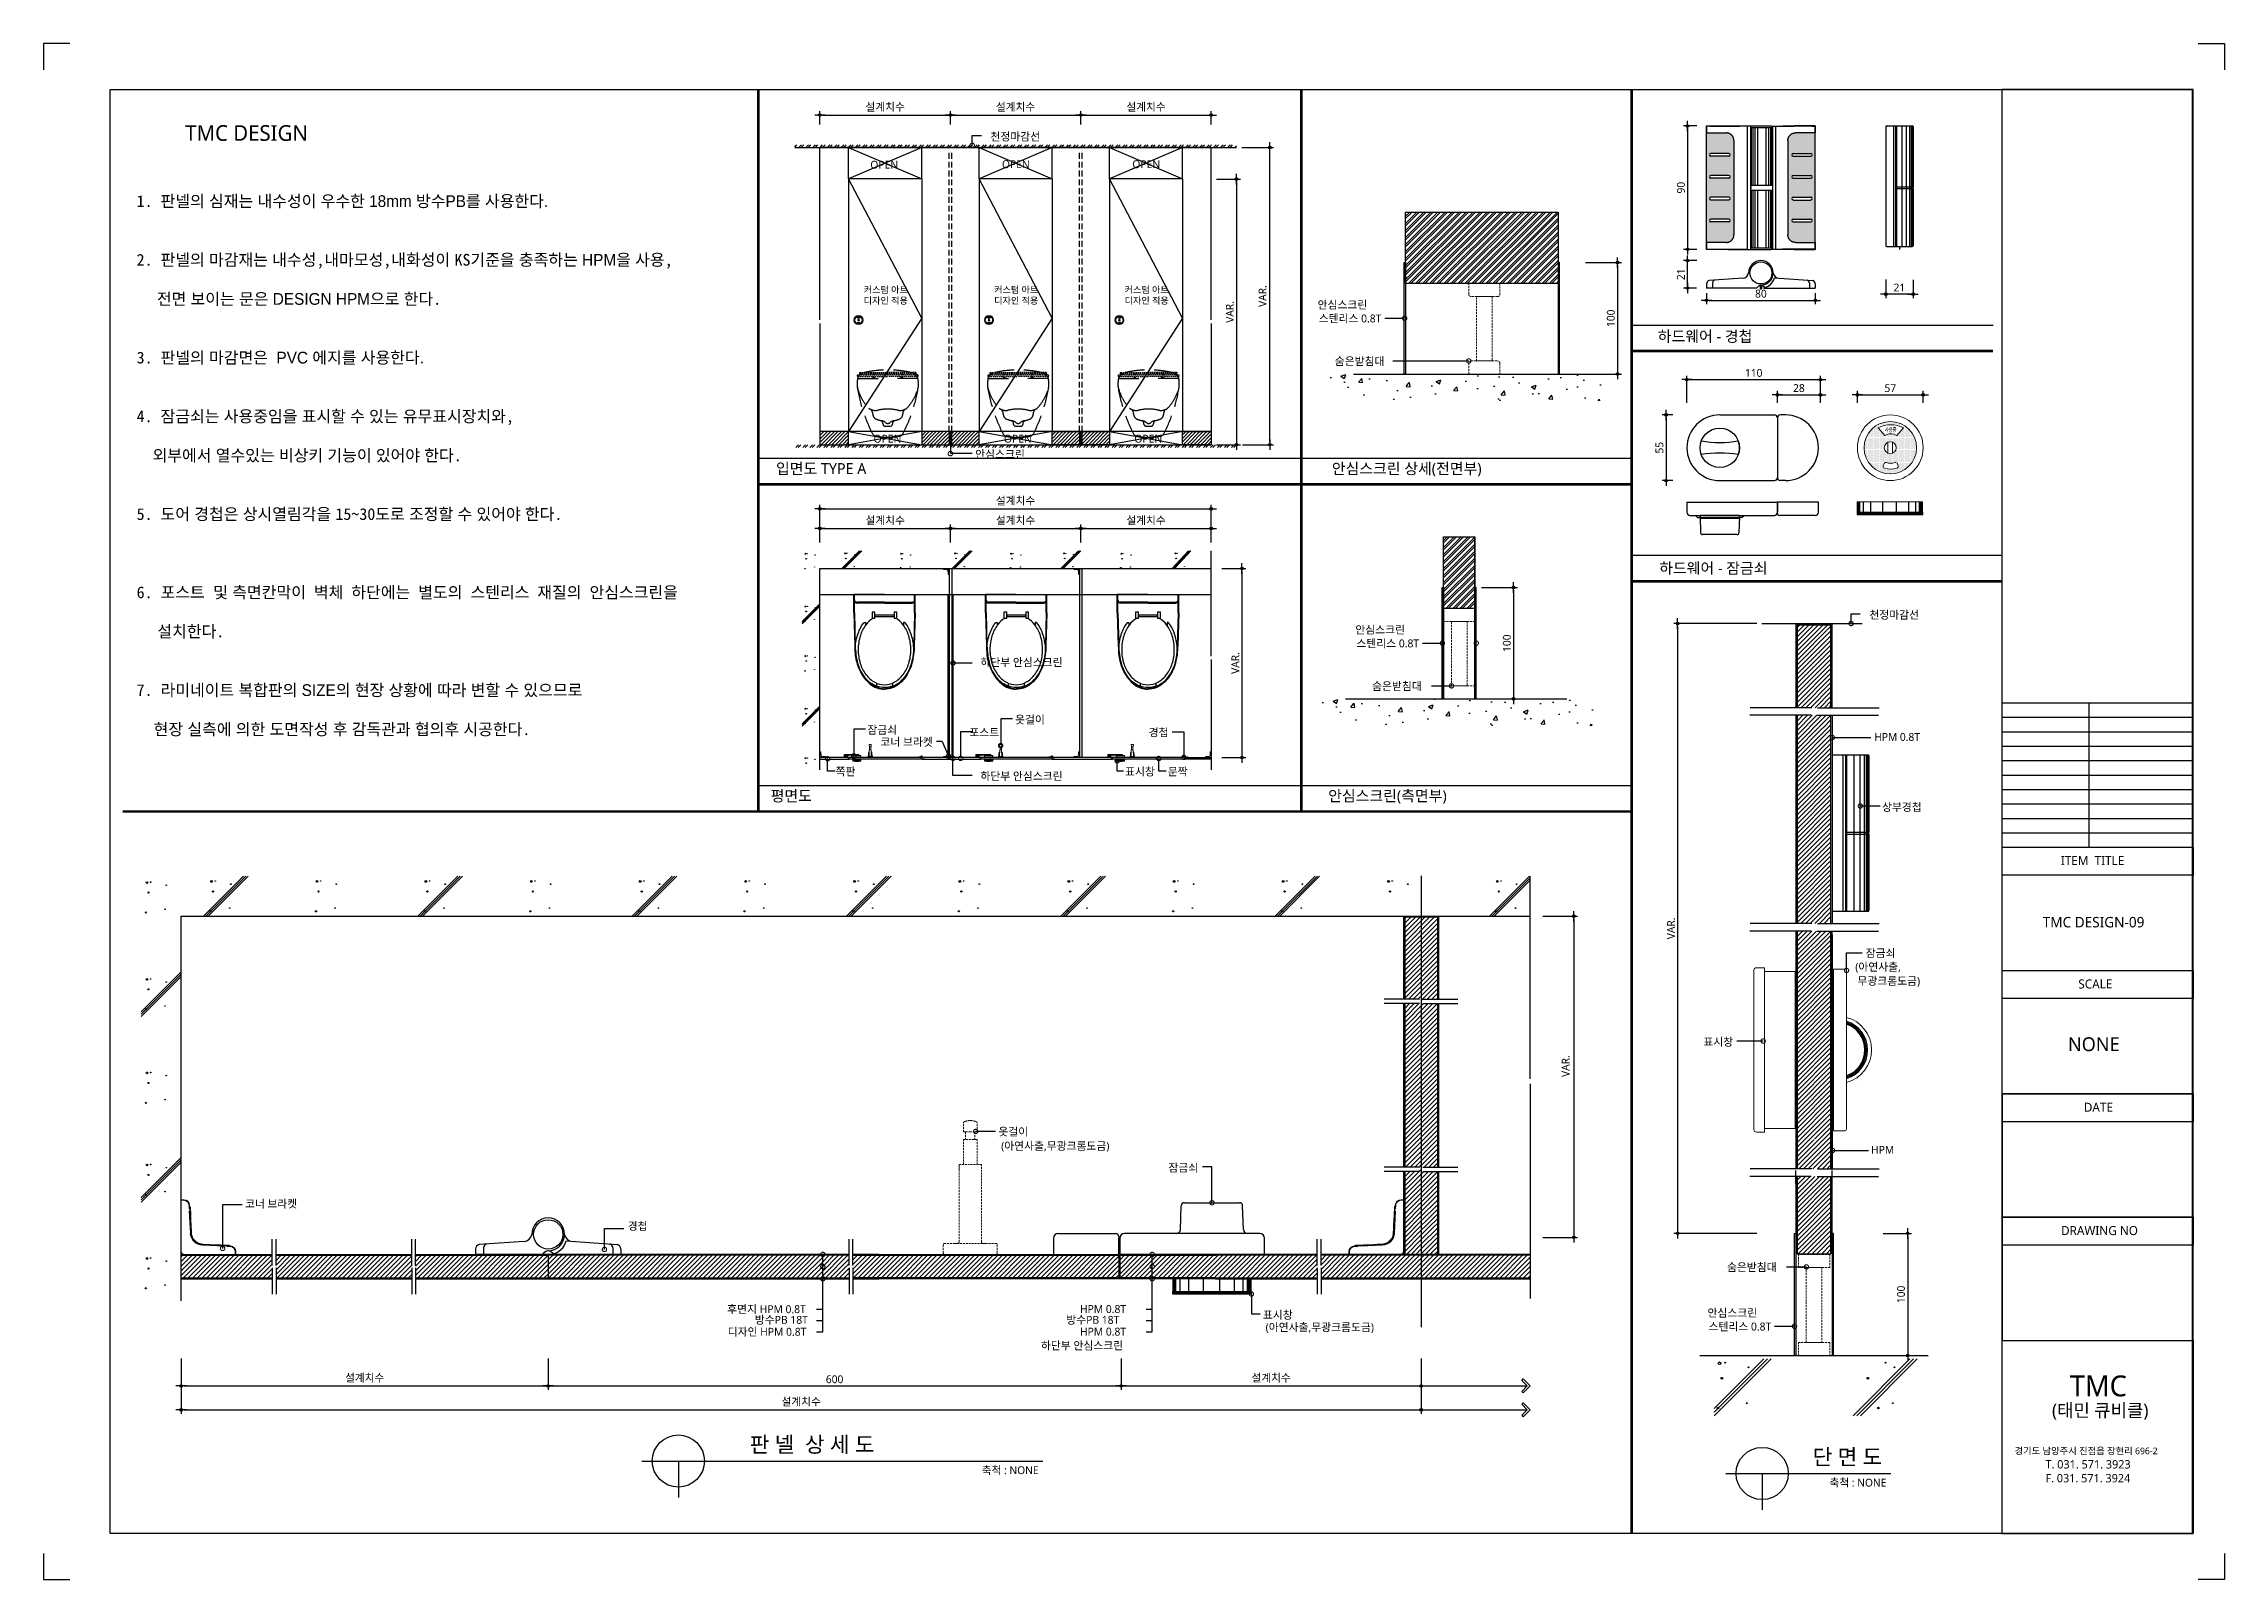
# Model space of a CAD drawing. Extents: x -256 to 8104, y -176 to 5714.
import ezdxf
from ezdxf.enums import TextEntityAlignment as Align

# ---------------------------------------------------------------- set-up
doc = ezdxf.new("R2010")
doc.units = 0
doc.header["$LTSCALE"] = 30
doc.linetypes.add('CEN', pattern=[62, 60, -1, 0, -1])
doc.linetypes.add('HIDDEN', pattern=[0.375, 0.25, -0.125])
doc.layers.get('0').update_dxf_attribs({"linetype": 'CONTINUOUS'})
doc.layers.get('DEFPOINTS').update_dxf_attribs({"linetype": 'CONTINUOUS'})
for name, color, linetype in [('02---제품선', 4, 'CONTINUOUS'), ('0_toilet', 6, 'CONTINUOUS'), ('C', 2, 'CONTINUOUS'), ('curior-0Line', 252, 'CONTINUOUS'), ('DIM', 7, 'CONTINUOUS'), ('HAT', 8, 'CONTINUOUS'), ('HID', 9, 'HIDDEN'), ('jac text', 7, 'CONTINUOUS'), ('TIT', 3, 'CONTINUOUS'), ('경첩', 4, 'CONTINUOUS'), ('문자', 3, 'CONTINUOUS'), ('부자재', 4, 'CONTINUOUS'), ('옷걸이', 4, 'CONTINUOUS'), ('잠금쇠(회전형)', 4, 'CONTINUOUS'), ('중심선', 1, 'CEN'), ('치수', 1, 'CONTINUOUS'), ('판넬', 2, 'CONTINUOUS'), ('해치', 8, 'CONTINUOUS')]:
    doc.layers.add(name, color=color, linetype=linetype)
doc.styles.add('HDW', font='gulim.ttc')
doc.styles.add('돋움', font='malgun.ttf')
doc.dimstyles.new('10', dxfattribs={"dimscale": 10, "dimtxt": 3, "dimasz": 1, "dimexe": 1.5, "dimexo": 2, "dimgap": 1, "dimtad": 1, "dimdec": 0, "dimlunit": 6, "dimtxsty": '돋움', "dimblk": 'DIMDOT', "dimcen": -1, "dimdle": 1.5, "dimclrt": 3, "dimazin": 3, "dimtfac": 1, "dimtdec": 0, "dimtix": 1, "dimtmove": 2, "dimatfit": 3, "dimldrblk": 'DIMDOT', "dimarcsym": 0})
pattern_1 = [(45, (79867.086, -48.667), (-8.980256, 8.980256), [])]
pattern_2 = [(45, (79806.501, 43.407), (-8.980256, 8.980256), [])]

# ---------------------------------------------------------------- blocks, each defined once
blk = doc.blocks.new('DIMDOT')
at = {"linetype": 'Continuous'}
blk.add_line((-2, 0), (2, 0), dxfattribs=at)
for radius in [0.5, 0.25]:
    blk.add_circle((0, 0), radius, dxfattribs=at)
blk = doc.blocks.new('*D233')
at = {"layer": 'DEFPOINTS', "color": 0}
for p in [(91408.8, 5567.2), (90908.8, 5511), (91408.8, 5511)]:
    blk.add_point(p, dxfattribs=at)
at = {"layer": 'DIM', "color": 0, "lineweight": -2, "ltscale": 10}
for p, q in [((90908.8, 5531), (90908.8, 5582.2)), ((90918.8, 5567.2), (91398.8, 5567.2)), ((91408.8, 5531), (91408.8, 5582.2))]:
    blk.add_line(p, q, dxfattribs=at)
at = {"layer": 'DIM', "color": 0, "lineweight": -2, "xscale": 10, "yscale": 10, "zscale": 10, "rotation": 180}
blk.add_blockref('DIMDOT', (90908.8, 5567.2), dxfattribs=at)
at = {"layer": 'DIM', "color": 0, "lineweight": -2, "xscale": 10, "yscale": 10, "zscale": 10}
blk.add_blockref('DIMDOT', (91408.8, 5567.2), dxfattribs=at)
at = {"layer": 'DIM', "color": 3, "insert": (91158.8, 5596.9), "char_height": 30, "attachment_point": 5, "style": '돋움'}
blk.add_mtext('설계치수', dxfattribs=at)
blk = doc.blocks.new('*D234')
at = {"layer": 'DEFPOINTS', "color": 0}
for p in [(91908.8, 5567.2), (91408.8, 5511), (91908.8, 5511)]:
    blk.add_point(p, dxfattribs=at)
at = {"layer": 'DIM', "color": 0, "lineweight": -2, "ltscale": 10}
for p, q in [((91408.8, 5531), (91408.8, 5582.2)), ((91418.8, 5567.2), (91898.8, 5567.2)), ((91908.8, 5531), (91908.8, 5582.2))]:
    blk.add_line(p, q, dxfattribs=at)
at = {"layer": 'DIM', "color": 0, "lineweight": -2, "xscale": 10, "yscale": 10, "zscale": 10, "rotation": 180}
blk.add_blockref('DIMDOT', (91408.8, 5567.2), dxfattribs=at)
at = {"layer": 'DIM', "color": 0, "lineweight": -2, "xscale": 10, "yscale": 10, "zscale": 10}
blk.add_blockref('DIMDOT', (91908.8, 5567.2), dxfattribs=at)
at = {"layer": 'DIM', "color": 3, "insert": (91658.8, 5596.9), "char_height": 30, "attachment_point": 5, "style": '돋움'}
blk.add_mtext('설계치수', dxfattribs=at)
blk = doc.blocks.new('*D235')
at = {"layer": 'DEFPOINTS', "color": 0}
for p in [(92408.8, 5567.2), (91908.8, 5511), (92408.8, 5511)]:
    blk.add_point(p, dxfattribs=at)
at = {"layer": 'DIM', "color": 0, "lineweight": -2, "ltscale": 10}
for p, q in [((91908.8, 5531), (91908.8, 5582.2)), ((91918.8, 5567.2), (92398.8, 5567.2)), ((92408.8, 5531), (92408.8, 5582.2))]:
    blk.add_line(p, q, dxfattribs=at)
at = {"layer": 'DIM', "color": 0, "lineweight": -2, "xscale": 10, "yscale": 10, "zscale": 10, "rotation": 180}
blk.add_blockref('DIMDOT', (91908.8, 5567.2), dxfattribs=at)
at = {"layer": 'DIM', "color": 0, "lineweight": -2, "xscale": 10, "yscale": 10, "zscale": 10}
blk.add_blockref('DIMDOT', (92408.8, 5567.2), dxfattribs=at)
at = {"layer": 'DIM', "color": 3, "insert": (92158.8, 5596.9), "char_height": 30, "attachment_point": 5, "style": '돋움'}
blk.add_mtext('설계치수', dxfattribs=at)
blk = doc.blocks.new('*D236')
at = {"layer": 'DEFPOINTS', "color": 0}
for p in [(92408.8, 5321.3), (92408.8, 4303.1), (92505.7, 4303.1)]:
    blk.add_point(p, dxfattribs=at)
at = {"layer": 'DIM', "color": 0, "lineweight": -2, "ltscale": 10}
for p, q in [((92428.8, 5321.3), (92520.7, 5321.3)), ((92505.7, 5311.3), (92505.7, 4313.1)), ((92428.8, 4303.1), (92520.7, 4303.1))]:
    blk.add_line(p, q, dxfattribs=at)
at = {"layer": 'DIM', "color": 0, "lineweight": -2, "xscale": 10, "yscale": 10, "zscale": 10}
for p, rotation in [((92505.7, 5321.3), 90), ((92505.7, 4303.1), 270)]:
    blk.add_blockref('DIMDOT', p, dxfattribs=dict(at, rotation=rotation))
at = {"layer": 'DIM', "color": 3, "insert": (92480.5, 4812.2), "char_height": 30, "attachment_point": 5, "rotation": 90, "style": '돋움'}
blk.add_mtext('VAR.', dxfattribs=at)
blk = doc.blocks.new('*D237')
at = {"layer": 'DEFPOINTS', "color": 0}
for p in [(92429.8, 3828.2), (92429.8, 3103.2), (92526.7, 3103.2)]:
    blk.add_point(p, dxfattribs=at)
at = {"layer": 'DIM', "color": 0, "lineweight": -2, "ltscale": 10}
for p, q in [((92449.8, 3828.2), (92541.7, 3828.2)), ((92526.7, 3818.2), (92526.7, 3113.2)), ((92449.8, 3103.2), (92541.7, 3103.2))]:
    blk.add_line(p, q, dxfattribs=at)
at = {"layer": 'DIM', "color": 0, "lineweight": -2, "xscale": 10, "yscale": 10, "zscale": 10}
for p, rotation in [((92526.7, 3828.2), 90), ((92526.7, 3103.2), 270)]:
    blk.add_blockref('DIMDOT', p, dxfattribs=dict(at, rotation=rotation))
at = {"layer": 'DIM', "color": 3, "insert": (92501.5, 3465.7), "char_height": 30, "attachment_point": 5, "rotation": 90, "style": '돋움'}
blk.add_mtext('VAR.', dxfattribs=at)
blk = doc.blocks.new('_DOTSMALL')
at = {"color": 0, "linetype": 'ByBlock', "const_width": 0.5}
blk.add_lwpolyline([(-0.0625, 0, 1), (0.0625, 0, 1)], format="xyb", close=True, dxfattribs=at)
blk = doc.blocks.new('A$C63EC304E')
at = {"layer": '치수', "color": 1, "xscale": 2.5, "yscale": 2.5, "zscale": 2.5, "rotation": 234.3098741996962}
blk.add_blockref('_DOTSMALL', (0.31, 0.31), dxfattribs=at)
blk = doc.blocks.new('A$C2BC9653E')
at = {"layer": '치수', "xscale": 0.3333333333333333, "yscale": 0.3333333333333333, "zscale": 0.3333333333333333}
blk.add_blockref('A$C63EC304E', (0, 0), dxfattribs=at)
blk = doc.blocks.new('A$C7FC71301')
at = {"layer": '치수', "rotation": 180}
blk.add_blockref('A$C2BC9653E', (0.21, 0.21), dxfattribs=at)
blk = doc.blocks.new('A$C4A20372B')
at = {"layer": '치수'}
blk.add_blockref('A$C7FC71301', (0, 0), dxfattribs=at)
blk = doc.blocks.new('A$C566469F5')
at = {"layer": '치수'}
blk.add_blockref('A$C4A20372B', (0, 0), dxfattribs=at)
blk = doc.blocks.new('A$C7E317CD4')
at = {"layer": '해치', "xscale": 2, "yscale": 2, "zscale": 2}
blk.add_blockref('A$C566469F5', (0, 0), dxfattribs=at)
blk = doc.blocks.new('A$C601D7F27')
at = {"layer": '치수'}
blk.add_blockref('A$C7E317CD4', (0, 0), dxfattribs=at)
blk = doc.blocks.new('A$C38802C08')
at = {"layer": '치수'}
blk.add_blockref('A$C601D7F27', (0, 0), dxfattribs=at)
blk = doc.blocks.new('*D238')
at = {"layer": 'DEFPOINTS', "color": 0}
for p in [(92408.8, 3981.7), (91908.8, 3908.6), (92408.8, 3908.6)]:
    blk.add_point(p, dxfattribs=at)
at = {"layer": 'DIM', "color": 0, "lineweight": -2, "ltscale": 10}
for p, q in [((91908.8, 3928.6), (91908.8, 3996.7)), ((91918.8, 3981.7), (92398.8, 3981.7)), ((92408.8, 3928.6), (92408.8, 3996.7))]:
    blk.add_line(p, q, dxfattribs=at)
at = {"layer": 'DIM', "color": 0, "lineweight": -2, "xscale": 10, "yscale": 10, "zscale": 10, "rotation": 180}
blk.add_blockref('DIMDOT', (91908.8, 3981.7), dxfattribs=at)
at = {"layer": 'DIM', "color": 0, "lineweight": -2, "xscale": 10, "yscale": 10, "zscale": 10}
blk.add_blockref('DIMDOT', (92408.8, 3981.7), dxfattribs=at)
at = {"layer": 'DIM', "color": 3, "insert": (92158.8, 4011.4), "char_height": 30, "attachment_point": 5, "style": '돋움'}
blk.add_mtext('설계치수', dxfattribs=at)
blk = doc.blocks.new('*D239')
at = {"layer": 'DEFPOINTS', "color": 0}
for p in [(92408.8, 4057.1), (90908.8, 3908.6), (92408.8, 3908.6)]:
    blk.add_point(p, dxfattribs=at)
at = {"layer": 'DIM', "color": 0, "lineweight": -2, "ltscale": 10}
for p, q in [((90908.8, 3928.6), (90908.8, 4072.1)), ((90918.8, 4057.1), (92398.8, 4057.1)), ((92408.8, 3928.6), (92408.8, 4072.1))]:
    blk.add_line(p, q, dxfattribs=at)
at = {"layer": 'DIM', "color": 0, "lineweight": -2, "xscale": 10, "yscale": 10, "zscale": 10, "rotation": 180}
blk.add_blockref('DIMDOT', (90908.8, 4057.1), dxfattribs=at)
at = {"layer": 'DIM', "color": 0, "lineweight": -2, "xscale": 10, "yscale": 10, "zscale": 10}
blk.add_blockref('DIMDOT', (92408.8, 4057.1), dxfattribs=at)
at = {"layer": 'DIM', "color": 3, "insert": (91658.8, 4086.7), "char_height": 30, "attachment_point": 5, "style": '돋움'}
blk.add_mtext('설계치수', dxfattribs=at)
blk = doc.blocks.new('*D240')
at = {"layer": 'DEFPOINTS', "color": 0}
for p in [(91908.8, 3981.7), (91408.8, 3908.6), (91908.8, 3908.6)]:
    blk.add_point(p, dxfattribs=at)
at = {"layer": 'DIM', "color": 0, "lineweight": -2, "ltscale": 10}
for p, q in [((91408.8, 3928.6), (91408.8, 3996.7)), ((91418.8, 3981.7), (91898.8, 3981.7)), ((91908.8, 3928.6), (91908.8, 3996.7))]:
    blk.add_line(p, q, dxfattribs=at)
at = {"layer": 'DIM', "color": 0, "lineweight": -2, "xscale": 10, "yscale": 10, "zscale": 10, "rotation": 180}
blk.add_blockref('DIMDOT', (91408.8, 3981.7), dxfattribs=at)
at = {"layer": 'DIM', "color": 0, "lineweight": -2, "xscale": 10, "yscale": 10, "zscale": 10}
blk.add_blockref('DIMDOT', (91908.8, 3981.7), dxfattribs=at)
at = {"layer": 'DIM', "color": 3, "insert": (91658.8, 4011.4), "char_height": 30, "attachment_point": 5, "style": '돋움'}
blk.add_mtext('설계치수', dxfattribs=at)
blk = doc.blocks.new('*D241')
at = {"layer": 'DEFPOINTS', "color": 0}
for p in [(91408.8, 3981.7), (90908.8, 3908.6), (91408.8, 3908.6)]:
    blk.add_point(p, dxfattribs=at)
at = {"layer": 'DIM', "color": 0, "lineweight": -2, "ltscale": 10}
for p, q in [((90908.8, 3928.6), (90908.8, 3996.7)), ((90918.8, 3981.7), (91398.8, 3981.7)), ((91408.8, 3928.6), (91408.8, 3996.7))]:
    blk.add_line(p, q, dxfattribs=at)
at = {"layer": 'DIM', "color": 0, "lineweight": -2, "xscale": 10, "yscale": 10, "zscale": 10, "rotation": 180}
blk.add_blockref('DIMDOT', (90908.8, 3981.7), dxfattribs=at)
at = {"layer": 'DIM', "color": 0, "lineweight": -2, "xscale": 10, "yscale": 10, "zscale": 10}
blk.add_blockref('DIMDOT', (91408.8, 3981.7), dxfattribs=at)
at = {"layer": 'DIM', "color": 3, "insert": (91158.8, 4011.4), "char_height": 30, "attachment_point": 5, "style": '돋움'}
blk.add_mtext('설계치수', dxfattribs=at)
blk = doc.blocks.new('*D242')
at = {"layer": 'DEFPOINTS', "color": 0}
for p in [(94744.3, 4552.6), (94232.3, 4444), (94744.3, 4444)]:
    blk.add_point(p, dxfattribs=at)
at = {"layer": 'DIM', "color": 0, "lineweight": -2, "ltscale": 10}
for p, q in [((94232.3, 4464), (94232.3, 4567.6)), ((94242.3, 4552.6), (94734.3, 4552.6)), ((94744.3, 4464), (94744.3, 4567.6))]:
    blk.add_line(p, q, dxfattribs=at)
at = {"layer": 'DIM', "color": 0, "lineweight": -2, "xscale": 10, "yscale": 10, "zscale": 10, "rotation": 180}
blk.add_blockref('DIMDOT', (94232.3, 4552.6), dxfattribs=at)
at = {"layer": 'DIM', "color": 0, "lineweight": -2, "xscale": 10, "yscale": 10, "zscale": 10}
blk.add_blockref('DIMDOT', (94744.3, 4552.6), dxfattribs=at)
at = {"layer": 'DIM', "color": 3, "insert": (94488.3, 4578.2), "char_height": 30, "attachment_point": 5, "style": '돋움'}
blk.add_mtext('110', dxfattribs=at)
blk = doc.blocks.new('*D243')
at = {"layer": 'DEFPOINTS', "color": 0}
for p in [(94579.2, 4444), (94744.3, 4494.6), (94744.3, 4444)]:
    blk.add_point(p, dxfattribs=at)
at = {"layer": 'DIM', "color": 0, "lineweight": -2, "ltscale": 10}
for p, q in [((94579.2, 4464), (94579.2, 4509.6)), ((94589.2, 4494.6), (94734.3, 4494.6)), ((94744.3, 4464), (94744.3, 4509.6))]:
    blk.add_line(p, q, dxfattribs=at)
at = {"layer": 'DIM', "color": 0, "lineweight": -2, "xscale": 10, "yscale": 10, "zscale": 10, "rotation": 180}
blk.add_blockref('DIMDOT', (94579.2, 4494.6), dxfattribs=at)
at = {"layer": 'DIM', "color": 0, "lineweight": -2, "xscale": 10, "yscale": 10, "zscale": 10}
blk.add_blockref('DIMDOT', (94744.3, 4494.6), dxfattribs=at)
at = {"layer": 'DIM', "color": 3, "insert": (94661.7, 4520.1), "char_height": 30, "attachment_point": 5, "style": '돋움'}
blk.add_mtext('28', dxfattribs=at)
blk = doc.blocks.new('*D244')
at = {"layer": 'DEFPOINTS', "color": 0}
for p in [(94886, 4444), (95138, 4494.6), (95138, 4444)]:
    blk.add_point(p, dxfattribs=at)
at = {"layer": 'DIM', "color": 0, "lineweight": -2, "ltscale": 10}
for p, q in [((94886, 4464), (94886, 4509.6)), ((94896, 4494.6), (95128, 4494.6)), ((95138, 4464), (95138, 4509.6))]:
    blk.add_line(p, q, dxfattribs=at)
at = {"layer": 'DIM', "color": 0, "lineweight": -2, "xscale": 10, "yscale": 10, "zscale": 10, "rotation": 180}
blk.add_blockref('DIMDOT', (94886, 4494.6), dxfattribs=at)
at = {"layer": 'DIM', "color": 0, "lineweight": -2, "xscale": 10, "yscale": 10, "zscale": 10}
blk.add_blockref('DIMDOT', (95138, 4494.6), dxfattribs=at)
at = {"layer": 'DIM', "color": 3, "insert": (95012, 4519.9), "char_height": 30, "attachment_point": 5, "style": '돋움'}
blk.add_mtext('57', dxfattribs=at)
blk = doc.blocks.new('*D245')
at = {"layer": 'DEFPOINTS', "color": 0}
for p in [(94289.9, 5525.4), (94234.9, 5052.2), (94289.9, 5052.2)]:
    blk.add_point(p, dxfattribs=at)
at = {"layer": 'DIM', "color": 0, "lineweight": -2, "ltscale": 10}
for p, q in [((94269.9, 5525.4), (94219.9, 5525.4)), ((94234.9, 5515.4), (94234.9, 5062.2)), ((94269.9, 5052.2), (94219.9, 5052.2))]:
    blk.add_line(p, q, dxfattribs=at)
at = {"layer": 'DIM', "color": 0, "lineweight": -2, "xscale": 10, "yscale": 10, "zscale": 10}
for p, rotation in [((94234.9, 5525.4), 90), ((94234.9, 5052.2), 270)]:
    blk.add_blockref('DIMDOT', p, dxfattribs=dict(at, rotation=rotation))
at = {"layer": 'DIM', "color": 3, "insert": (94209.4, 5288.8), "char_height": 30, "attachment_point": 5, "rotation": 90, "style": '돋움'}
blk.add_mtext('90', dxfattribs=at)
blk = doc.blocks.new('*D246')
at = {"layer": 'DEFPOINTS', "color": 0}
for p in [(94307.5, 4904), (94724.6, 4904), (94724.6, 4856.6)]:
    blk.add_point(p, dxfattribs=at)
at = {"layer": 'DIM', "color": 0, "lineweight": -2, "ltscale": 10}
for p, q in [((94307.5, 4884), (94307.5, 4841.6)), ((94317.5, 4856.6), (94714.6, 4856.6)), ((94724.6, 4884), (94724.6, 4841.6))]:
    blk.add_line(p, q, dxfattribs=at)
at = {"layer": 'DIM', "color": 0, "lineweight": -2, "xscale": 10, "yscale": 10, "zscale": 10, "rotation": 180}
blk.add_blockref('DIMDOT', (94307.5, 4856.6), dxfattribs=at)
at = {"layer": 'DIM', "color": 0, "lineweight": -2, "xscale": 10, "yscale": 10, "zscale": 10}
blk.add_blockref('DIMDOT', (94724.6, 4856.6), dxfattribs=at)
at = {"layer": 'DIM', "color": 3, "insert": (94516, 4882.1), "char_height": 30, "attachment_point": 5, "style": '돋움'}
blk.add_mtext('80', dxfattribs=at)
blk = doc.blocks.new('*D247')
at = {"layer": 'DEFPOINTS', "color": 0}
for p in [(94234.9, 5009), (94289.9, 5009), (94289.2, 4904)]:
    blk.add_point(p, dxfattribs=at)
at = {"layer": 'DIM', "color": 0, "lineweight": -2, "ltscale": 10}
for p, q in [((94269.9, 5009), (94219.9, 5009)), ((94234.9, 4914), (94234.9, 4999)), ((94269.2, 4904), (94219.9, 4904))]:
    blk.add_line(p, q, dxfattribs=at)
at = {"layer": 'DIM', "color": 0, "lineweight": -2, "xscale": 10, "yscale": 10, "zscale": 10}
for p, rotation in [((94234.9, 5009), 90), ((94234.9, 4904), 270)]:
    blk.add_blockref('DIMDOT', p, dxfattribs=dict(at, rotation=rotation))
at = {"layer": 'DIM', "color": 3, "insert": (94209.5, 4956.5), "char_height": 30, "attachment_point": 5, "rotation": 90, "style": '돋움'}
blk.add_mtext('21', dxfattribs=at)
blk = doc.blocks.new('*D248')
at = {"layer": 'DEFPOINTS', "color": 0}
for p in [(94994.4, 4956.2), (95099.4, 4955.5), (94994.4, 4880.5)]:
    blk.add_point(p, dxfattribs=at)
at = {"layer": 'DIM', "color": 0, "lineweight": -2, "ltscale": 10}
for p, q in [((94994.4, 4936.2), (94994.4, 4865.5)), ((95099.4, 4935.5), (95099.4, 4865.5)), ((95089.4, 4880.5), (95004.4, 4880.5))]:
    blk.add_line(p, q, dxfattribs=at)
at = {"layer": 'DIM', "color": 0, "lineweight": -2, "xscale": 10, "yscale": 10, "zscale": 10, "rotation": 180}
blk.add_blockref('DIMDOT', (94994.4, 4880.5), dxfattribs=at)
at = {"layer": 'DIM', "color": 0, "lineweight": -2, "xscale": 10, "yscale": 10, "zscale": 10}
blk.add_blockref('DIMDOT', (95099.4, 4880.5), dxfattribs=at)
at = {"layer": 'DIM', "color": 3, "insert": (95046.9, 4905.8), "char_height": 30, "attachment_point": 5, "style": '돋움'}
blk.add_mtext('21', dxfattribs=at)
blk = doc.blocks.new('A$C10E41893')
at = {"layer": '부자재'}
for p, q in [((6, 0), (6, 196)), ((123, 196), (6, 196)), ((123, 192), (6, 192)), ((55, 0), (55, 177)), ((61, 0), (61, 177)), ((6, 0), (6, -196)), ((55, 0), (55, -177)), ((61, 0), (61, -177)), ((123, -192), (6, -192)), ((123, -196), (6, -196))]:
    blk.add_line(p, q, dxfattribs=at)
for points in [[(123, 196, -0.012538), (123, 196), (335, 190, -0.055395), (445, 175, -0.154276), (577, 93, -0.179504), (612, 0, -0.179504)], [(123, 192, -0.012538), (123, 192), (335, 187, -0.055395), (444, 172, -0.154276), (574, 91, -0.179504), (608, 0, -0.179504)], [(157, -72, 0.089162), (200, -119, 0.085733), (270, -155, 0.075373), (359, -168, 0.075373), (447, -155, 0.085733), (517, -119, 0.106084), (567, -62, 0.126931), (583, 0, 0.126931), (567, 62, 0.106084), (517, 119, 0.085733), (447, 155, 0.075373), (359, 168, 0.075373), (270, 155, 0.085733), (200, 119, 0.089162), (157, 72)], [(572, 51), (589, 51), (589, 60, 0.021185), (583, 71, 0.106084), (528, 134, 0.085733), (453, 172, 0.075373), (359, 187, 0.075373), (265, 172, 0.085733), (189, 134, 0.007337), (184, 130), (184, 122), (205, 122)], [(123, -196, 0.012538), (123, -196), (335, -190, 0.055395), (445, -175, 0.154276), (577, -93, 0.179504), (612, 0, 0.179504)], [(123, -192, 0.012538), (123, -192), (335, -187, 0.055395), (444, -172, 0.154276), (574, -91, 0.179504), (608, 0, 0.179504)], [(589, -51, 0.090214), (598, 0, 0.090214), (589, 51, 0.106084)], [(572, -51), (589, -51), (589, -60, -0.021185), (583, -71, -0.106084), (528, -134, -0.085733), (453, -172, -0.075373), (359, -187, -0.075373), (265, -172, -0.085733), (189, -134, -0.007337), (184, -130), (184, -122), (205, -122)]]:
    blk.add_lwpolyline(points, format="xyb", dxfattribs=at)
blk.add_lwpolyline([(138, -61), (119, -61), (119, -79), (157, -79), (157, -61), (138, -61), (147, -61), (147, 61), (138, 61), (157, 61), (157, 79), (119, 79), (119, 61), (138, 61), (138, -61), (119, -61)], dxfattribs=at)
for centre, start, end in [((40, 177), 0, 90), ((46, 177), 0, 90), ((40, -177), 270, 0), ((46, -177), 270, 0)]:
    blk.add_arc(centre, 15, start, end, dxfattribs=at)
blk = doc.blocks.new('A$C460A2A32')
at = {"color": 0}
for p, q in [((3, 20), (0, 16)), ((3, 20), (9, 20)), ((4, 10), (162, 10)), ((9, 20), (162, 20)), ((13, 32), (11, 30)), ((13, 32), (162, 32)), ((13, 27), (162, 27)), ((312, 32), (162, 32)), ((312, 27), (162, 27)), ((316, 20), (162, 20)), ((321, 10), (162, 10)), ((312, 32), (313, 30)), ((322, 20), (316, 20)), ((322, 20), (324, 16))]:
    blk.add_line(p, q, dxfattribs=at)
for centre, radius, start, end in [((4, 14), 4, 150.0107, 270), ((13, 29), 2, 135, 270), ((109, 28), 26, 182.6717, 198.4118), ((109, 10), 26, 180, 202.6199), ((107, 28), 23, 183.0205, 200.9186), ((107, 10), 23, 180, 205.7715), ((69, 10), 23, 334.2285, 0), ((69, 28), 23, 339.0814, 356.9795), ((67, 10), 26, 337.3801, 0), ((67, 28), 26, 341.5882, 357.3283), ((257, 10), 26, 180, 202.6199), ((257, 28), 26, 182.6717, 198.4118), ((256, 28), 23, 183.0205, 200.9186), ((256, 10), 23, 180, 205.7715), ((217, 10), 23, 334.2285, 0), ((217, 28), 23, 339.0814, 356.9795), ((216, 28), 26, 341.5882, 357.3283), ((216, 10), 26, 337.3801, 0), ((312, 29), 2, 270, 45), ((321, 14), 4, 270, 29.9893)]:
    blk.add_arc(centre, radius, start, end, dxfattribs=at)
blk = doc.blocks.new('*D249')
at = {"layer": 'DEFPOINTS', "color": 0}
for p in [(94197.9, 4417.4), (94152.3, 4165.4), (94197.9, 4165.4)]:
    blk.add_point(p, dxfattribs=at)
at = {"layer": 'DIM', "color": 0, "lineweight": -2, "ltscale": 10}
for p, q in [((94177.9, 4417.4), (94137.3, 4417.4)), ((94152.3, 4407.4), (94152.3, 4175.4)), ((94177.9, 4165.4), (94137.3, 4165.4))]:
    blk.add_line(p, q, dxfattribs=at)
at = {"layer": 'DIM', "color": 0, "lineweight": -2, "xscale": 10, "yscale": 10, "zscale": 10}
for p, rotation in [((94152.3, 4417.4), 90), ((94152.3, 4165.4), 270)]:
    blk.add_blockref('DIMDOT', p, dxfattribs=dict(at, rotation=rotation))
at = {"layer": 'DIM', "color": 3, "insert": (94127, 4291.4), "char_height": 30, "attachment_point": 5, "rotation": 90, "style": '돋움'}
blk.add_mtext('55', dxfattribs=at)
blk = doc.blocks.new('*D250')
at = {"layer": 'DEFPOINTS', "color": 0}
for p in [(94520.9, 3617.4), (94196.8, 1278.5), (94520.9, 1278.5)]:
    blk.add_point(p, dxfattribs=at)
at = {"layer": 'DIM', "color": 0, "lineweight": -2, "ltscale": 10}
for p, q in [((94500.9, 3617.4), (94181.8, 3617.4)), ((94196.8, 3607.4), (94196.8, 1288.5)), ((94500.9, 1278.5), (94181.8, 1278.5))]:
    blk.add_line(p, q, dxfattribs=at)
at = {"layer": 'DIM', "color": 0, "lineweight": -2, "xscale": 10, "yscale": 10, "zscale": 10}
for p, rotation in [((94196.8, 3617.4), 90), ((94196.8, 1278.5), 270)]:
    blk.add_blockref('DIMDOT', p, dxfattribs=dict(at, rotation=rotation))
at = {"layer": 'DIM', "color": 3, "insert": (94171.6, 2448), "char_height": 30, "attachment_point": 5, "rotation": 90, "style": '돋움'}
blk.add_mtext('VAR.', dxfattribs=at)
blk = doc.blocks.new('A$C13EB2441')
for p, q in [((0.84, 7.37), (0.84, 14.11)), ((0.84, 6.74), (0.84, 0))]:
    blk.add_line(p, q)
blk = doc.blocks.new('*D251')
at = {"layer": 'DEFPOINTS', "color": 0}
for p in [(94964.4, 1278.5), (94964.4, 810.2), (95078.7, 810.2)]:
    blk.add_point(p, dxfattribs=at)
at = {"layer": 'DIM', "color": 0, "lineweight": -2, "ltscale": 10}
for p, q in [((94984.4, 1278.5), (95093.7, 1278.5)), ((95078.7, 1268.5), (95078.7, 820.2)), ((94984.4, 810.2), (95093.7, 810.2))]:
    blk.add_line(p, q, dxfattribs=at)
at = {"layer": 'DIM', "color": 0, "lineweight": -2, "xscale": 10, "yscale": 10, "zscale": 10}
for p, rotation in [((95078.7, 1278.5), 90), ((95078.7, 810.2), 270)]:
    blk.add_blockref('DIMDOT', p, dxfattribs=dict(at, rotation=rotation))
at = {"layer": 'DIM', "color": 3, "insert": (95053.1, 1044.4), "char_height": 30, "attachment_point": 5, "rotation": 90, "style": '돋움'}
blk.add_mtext('100', dxfattribs=at)
blk = doc.blocks.new('*D252')
at = {"layer": 'DEFPOINTS', "color": 0}
for p in [(93424.7, 3755.5), (93424.7, 3328.1), (93567.6, 3328.1)]:
    blk.add_point(p, dxfattribs=at)
at = {"layer": 'DIM', "color": 0, "lineweight": -2, "ltscale": 10}
for p, q in [((93444.7, 3755.5), (93582.6, 3755.5)), ((93567.6, 3745.5), (93567.6, 3338.1)), ((93444.7, 3328.1), (93582.6, 3328.1))]:
    blk.add_line(p, q, dxfattribs=at)
at = {"layer": 'DIM', "color": 0, "lineweight": -2, "xscale": 10, "yscale": 10, "zscale": 10}
for p, rotation in [((93567.6, 3755.5), 90), ((93567.6, 3328.1), 270)]:
    blk.add_blockref('DIMDOT', p, dxfattribs=dict(at, rotation=rotation))
at = {"layer": 'DIM', "color": 3, "insert": (93542.1, 3541.8), "char_height": 30, "attachment_point": 5, "rotation": 90, "style": '돋움'}
blk.add_mtext('100', dxfattribs=at)
blk = doc.blocks.new('*D253')
at = {"layer": 'DEFPOINTS', "color": 0}
for p in [(92505.7, 5442.8), (92633.1, 5442.8), (92508.2, 4303.1)]:
    blk.add_point(p, dxfattribs=at)
at = {"layer": 'DIM', "color": 0, "lineweight": -2, "ltscale": 10}
for p, q in [((92525.7, 5442.8), (92648.1, 5442.8)), ((92633.1, 4313.1), (92633.1, 5432.8)), ((92528.2, 4303.1), (92648.1, 4303.1))]:
    blk.add_line(p, q, dxfattribs=at)
at = {"layer": 'DIM', "color": 0, "lineweight": -2, "xscale": 10, "yscale": 10, "zscale": 10}
for p, rotation in [((92633.1, 5442.8), 90), ((92633.1, 4303.1), 270)]:
    blk.add_blockref('DIMDOT', p, dxfattribs=dict(at, rotation=rotation))
at = {"layer": 'DIM', "color": 3, "insert": (92605.8, 4872.9), "char_height": 30, "attachment_point": 5, "rotation": 90, "style": '돋움'}
blk.add_mtext('VAR.', dxfattribs=at)
blk = doc.blocks.new('*D254')
at = {"layer": 'DEFPOINTS', "color": 0}
for p in [(93823.4, 5001.6), (93823.4, 4574.2), (93966.3, 4574.2)]:
    blk.add_point(p, dxfattribs=at)
at = {"layer": 'DIM', "color": 0, "lineweight": -2, "ltscale": 10}
for p, q in [((93843.4, 5001.6), (93981.3, 5001.6)), ((93966.3, 4991.6), (93966.3, 4584.2)), ((93843.4, 4574.2), (93981.3, 4574.2))]:
    blk.add_line(p, q, dxfattribs=at)
at = {"layer": 'DIM', "color": 0, "lineweight": -2, "xscale": 10, "yscale": 10, "zscale": 10}
for p, rotation in [((93966.3, 5001.6), 90), ((93966.3, 4574.2), 270)]:
    blk.add_blockref('DIMDOT', p, dxfattribs=dict(at, rotation=rotation))
at = {"layer": 'DIM', "color": 3, "insert": (93940.7, 4787.9), "char_height": 30, "attachment_point": 5, "rotation": 90, "style": '돋움'}
blk.add_mtext('100', dxfattribs=at)
blk = doc.blocks.new('*D255')
at = {"layer": 'DEFPOINTS', "color": 0}
for p in [(88459.9, 818.9), (89867, 818.9), (89867, 693.2)]:
    blk.add_point(p, dxfattribs=at)
at = {"layer": 'DIM', "color": 0, "lineweight": -2, "ltscale": 10}
for p, q in [((88459.9, 798.9), (88459.9, 678.2)), ((89867, 798.9), (89867, 678.2)), ((88469.9, 693.2), (89857, 693.2))]:
    blk.add_line(p, q, dxfattribs=at)
at = {"layer": 'DIM', "color": 0, "lineweight": -2, "xscale": 10, "yscale": 10, "zscale": 10, "rotation": 180}
blk.add_blockref('DIMDOT', (88459.9, 693.2), dxfattribs=at)
at = {"layer": 'DIM', "color": 0, "lineweight": -2, "xscale": 10, "yscale": 10, "zscale": 10}
blk.add_blockref('DIMDOT', (89867, 693.2), dxfattribs=at)
at = {"layer": 'DIM', "color": 3, "insert": (89163.5, 722.9), "char_height": 30, "attachment_point": 5, "style": '돋움'}
blk.add_mtext('설계치수', dxfattribs=at)
blk = doc.blocks.new('*D256')
at = {"layer": 'DEFPOINTS', "color": 0}
for p in [(88459.9, 818.9), (93213.8, 818.9), (93213.8, 601.8)]:
    blk.add_point(p, dxfattribs=at)
at = {"layer": 'DIM', "color": 0, "lineweight": -2, "ltscale": 10}
for p, q in [((88459.9, 798.9), (88459.9, 586.8)), ((93213.8, 798.9), (93213.8, 586.8)), ((88469.9, 601.8), (93203.8, 601.8))]:
    blk.add_line(p, q, dxfattribs=at)
at = {"layer": 'DIM', "color": 0, "lineweight": -2, "xscale": 10, "yscale": 10, "zscale": 10, "rotation": 180}
blk.add_blockref('DIMDOT', (88459.9, 601.8), dxfattribs=at)
at = {"layer": 'DIM', "color": 0, "lineweight": -2, "xscale": 10, "yscale": 10, "zscale": 10}
blk.add_blockref('DIMDOT', (93213.8, 601.8), dxfattribs=at)
at = {"layer": 'DIM', "color": 3, "insert": (90836.9, 631.4), "char_height": 30, "attachment_point": 5, "style": '돋움'}
blk.add_mtext('설계치수', dxfattribs=at)
blk = doc.blocks.new('*D257')
at = {"layer": 'DEFPOINTS', "color": 0}
for p in [(92063, 818.9), (93213.8, 818.9), (93213.8, 693.2)]:
    blk.add_point(p, dxfattribs=at)
at = {"layer": 'DIM', "color": 0, "lineweight": -2, "ltscale": 10}
for p, q in [((92063, 798.9), (92063, 678.2)), ((93213.8, 798.9), (93213.8, 678.2)), ((92073, 693.2), (93203.8, 693.2))]:
    blk.add_line(p, q, dxfattribs=at)
at = {"layer": 'DIM', "color": 0, "lineweight": -2, "xscale": 10, "yscale": 10, "zscale": 10, "rotation": 180}
blk.add_blockref('DIMDOT', (92063, 693.2), dxfattribs=at)
at = {"layer": 'DIM', "color": 0, "lineweight": -2, "xscale": 10, "yscale": 10, "zscale": 10}
blk.add_blockref('DIMDOT', (93213.8, 693.2), dxfattribs=at)
at = {"layer": 'DIM', "color": 3, "insert": (92638.4, 722.9), "char_height": 30, "attachment_point": 5, "style": '돋움'}
blk.add_mtext('설계치수', dxfattribs=at)
blk = doc.blocks.new('*D258')
at = {"layer": 'DEFPOINTS', "color": 0}
for p in [(89867, 818.9), (92063, 818.9), (92063, 693.2)]:
    blk.add_point(p, dxfattribs=at)
at = {"layer": 'DIM', "color": 0, "lineweight": -2, "ltscale": 10}
for p, q in [((89867, 798.9), (89867, 678.2)), ((92063, 798.9), (92063, 678.2)), ((89877, 693.2), (92053, 693.2))]:
    blk.add_line(p, q, dxfattribs=at)
at = {"layer": 'DIM', "color": 0, "lineweight": -2, "xscale": 10, "yscale": 10, "zscale": 10, "rotation": 180}
blk.add_blockref('DIMDOT', (89867, 693.2), dxfattribs=at)
at = {"layer": 'DIM', "color": 0, "lineweight": -2, "xscale": 10, "yscale": 10, "zscale": 10}
blk.add_blockref('DIMDOT', (92063, 693.2), dxfattribs=at)
at = {"layer": 'DIM', "color": 3, "insert": (90965, 718.7), "char_height": 30, "attachment_point": 5, "style": '돋움'}
blk.add_mtext('600', dxfattribs=at)
blk = doc.blocks.new('A$C06B31977')
for p, q in [((1.26, 11.06), (1.26, 21.17)), ((1.26, 10.11), (1.26, 0))]:
    blk.add_line(p, q)
blk = doc.blocks.new('*D259')
at = {"layer": 'DEFPOINTS', "color": 0}
for p in [(93660.6, 2494.6), (93660.6, 1263.2), (93798.5, 1263.2)]:
    blk.add_point(p, dxfattribs=at)
at = {"layer": 'DIM', "color": 0, "lineweight": -2, "ltscale": 10}
for p, q in [((93680.6, 2494.6), (93813.5, 2494.6)), ((93798.5, 2484.6), (93798.5, 1273.2)), ((93680.6, 1263.2), (93813.5, 1263.2))]:
    blk.add_line(p, q, dxfattribs=at)
at = {"layer": 'DIM', "color": 0, "lineweight": -2, "xscale": 10, "yscale": 10, "zscale": 10}
for p, rotation in [((93798.5, 2494.6), 90), ((93798.5, 1263.2), 270)]:
    blk.add_blockref('DIMDOT', p, dxfattribs=dict(at, rotation=rotation))
at = {"layer": 'DIM', "color": 3, "insert": (93767.7, 1919.8), "char_height": 30, "attachment_point": 5, "rotation": 90, "style": '돋움'}
blk.add_mtext('VAR.', dxfattribs=at)
blk = doc.blocks.new('DESIGN-09', base_point=(88188.6, 127.1))
h = blk.add_hatch()
h.set_pattern_fill('ANSI31', color=3, scale=3, angle=180)
h.set_pattern_definition([(225, (88227.086, -48.667), (6.735192, -6.735192), [])])
h.paths.add_polyline_path([(91018.8, 4353.1), (90908.8, 4353.1), (90908.8, 4303.1), (91018.8, 4303.1)])
h.paths.add_polyline_path([(91403.8, 4353.1), (91298.8, 4353.1), (91298.8, 4303.1), (91403.8, 4303.1)])
h.paths.add_polyline_path([(91518.8, 4353.1), (91413.8, 4353.1), (91413.8, 4303.1), (91518.8, 4303.1)])
h.paths.add_polyline_path([(91903.8, 4353.1), (91798.8, 4353.1), (91798.8, 4303.1), (91903.8, 4303.1)])
h.paths.add_polyline_path([(92018.8, 4353.1), (91913.8, 4353.1), (91913.8, 4303.1), (92018.8, 4303.1)])
h.paths.add_polyline_path([(92408.8, 4353.1), (92298.8, 4353.1), (92298.8, 4303.1), (92408.8, 4303.1)])
h = blk.add_hatch()
h.set_pattern_fill('ANSI31', color=2, style=0)
h.set_pattern_definition([(45, (88227.086, -48.6668), (-2.245064, 2.245064), [])])
h.paths.add_polyline_path([(91413.8, 4353.1), (91403.8, 4353.1), (91403.8, 4303.1), (91413.8, 4303.1)])
h = blk.add_hatch()
h.set_pattern_fill('ANSI31', color=2, style=0)
h.set_pattern_definition([(45, (88727.086, -48.6668), (-2.245064, 2.245064), [])])
h.paths.add_polyline_path([(91913.8, 4353.1), (91903.8, 4353.1), (91903.8, 4303.1), (91913.8, 4303.1)])
h = blk.add_hatch()
h.set_pattern_fill('ANSI31', color=2, style=0)
h.set_pattern_definition([(45, (91405.2524, 1791.3226), (-2.245064, 2.245064), [])])
h.paths.add_polyline_path([(93299.7, 3755.5), (93294.7, 3755.5), (93294.7, 3543.9, -1), (93294.7, 3539.7), (93294.7, 3328.1), (93299.7, 3328.1)])
h.paths.add_polyline_path([(93424.7, 3539.7, -1), (93424.7, 3543.9), (93424.7, 3755.5), (93419.7, 3755.5), (93419.7, 3328.1), (93424.7, 3328.1)])
at = {"layer": 'HAT'}
h = blk.add_hatch(dxfattribs=at)
h.set_pattern_fill('ANSI32', color=256, scale=2, style=0)
h.set_pattern_definition([(45, (79572.717, -190.143), (-13.470384, 13.470384), []), (45, (79581.697, -190.143), (-13.470384, 13.470384), [])])
h.paths.add_polyline_path([(90812.1, 5452.8), (92505.7, 5452.8), (92505.7, 5442.8), (90812.1, 5442.8)])
h = blk.add_hatch(dxfattribs=at)
h.set_pattern_fill('ANSI32', color=256, scale=2, style=0)
h.set_pattern_definition([(45, (79896.99, -57.5), (-13.470384, 13.470384), []), (45, (79905.97, -57.5), (-13.470384, 13.470384), [])])
h.paths.add_polyline_path([(93153.9, 5195.4), (93739.3, 5195.4), (93739.3, 4920.8), (93153.9, 4920.8)])
h = blk.add_hatch(dxfattribs=at)
h.set_pattern_fill('ANSI32', color=256, scale=2, style=0)
h.set_pattern_definition([(45, (79572.717, -8.163), (-13.470384, 13.470384), []), (45, (79581.697, -8.163), (-13.470384, 13.470384), [])])
h.paths.add_polyline_path([(90812.1, 4292.6), (92505.7, 4292.6), (92505.7, 4302.6), (90812.1, 4302.6)])
h = blk.add_hatch(dxfattribs=at)
h.set_pattern_fill('ANSI32', color=256, scale=2, style=0)
h.set_pattern_definition([(45, (88218.403, -48.667), (-13.470384, 13.470384), []), (45, (88227.384, -48.667), (-13.470384, 13.470384), [])])
h.paths.add_polyline_path([(93419.7, 3949.3), (93299.7, 3949.3), (93299.7, 3674.7), (93419.7, 3674.7), (93419.7, 3755.5)])
at = {"layer": 'HAT', "transparency": 33554687}
h = blk.add_hatch(dxfattribs=at)
h.set_pattern_fill('ANSI31', color=256, scale=4)
h.set_pattern_definition(pattern_1)
h.paths.add_polyline_path([(94711.1, 3294.5), (94733.3, 3294.5), (94784.7, 3294.5), (94784.7, 3612.4), (94654.7, 3612.4), (94654.7, 3294.5)])
at = {"layer": 'HAT'}
h = blk.add_hatch(dxfattribs=at)
h.set_pattern_fill('ANSI31', color=256, scale=4, style=0)
h.set_pattern_definition(pattern_1)
edge = h.paths.add_edge_path()
edge.add_line((94784.7, 3216.7), (94725.3, 3216.7))
edge.add_arc((94723.2, 3216.7), 2.08, -54.30987, 0, ccw=False)
edge.add_arc((94723.2, 3216.7), 2.08, 125.69013, 305.69013, ccw=False)
edge.add_arc((94723.2, 3216.7), 2.08, 0, 125.69013, ccw=False)
edge.add_line((94725.3, 3216.7), (94784.7, 3216.7))
edge.add_line((94784.7, 3216.7), (94784.7, 3265.4))
edge.add_line((94784.7, 3265.4), (94774.4, 3265.4))
edge.add_spline(control_points=[(94771.6, 3257.6), (94772.6, 3260.3), (94773.5, 3262.9), (94774.4, 3265.4)], knot_values=[0, 0, 0, 0, 0.152076, 0.152076, 0.152076, 0.152076], degree=3, periodic=0)
edge.add_line((94774.4, 3265.4), (94719.7, 3265.4))
edge.add_line((94719.7, 3265.4), (94719.7, 2466.9))
edge.add_line((94719.7, 2466.9), (94776.4, 2466.9))
edge.add_spline(control_points=[(94776.4, 2466.9), (94779.6, 2475.7), (94782.6, 2483.5), (94784.7, 2487.3)], knot_values=[0.152076, 0.152076, 0.152076, 0.152076, 0.673721, 0.673721, 0.673721, 0.673721], degree=3, periodic=0)
edge.add_spline(control_points=[(94787.1, 2466.9), (94787.6, 2476.9), (94788.7, 2492.3), (94785.8, 2489.3), (94784.7, 2487.3)], knot_values=[0.673721, 0.673721, 0.673721, 0.673721, 1.332503, 1.60798, 1.60798, 1.60798, 1.60798], degree=3, periodic=0)
edge.add_line((94784.7, 2487.3), (94784.7, 3216.7))
h.paths.add_polyline_path([(94719.7, 3265.4), (94654.7, 3265.4), (94654.7, 2466.9), (94719.7, 2466.9)])
h = blk.add_hatch(dxfattribs=at)
h.set_pattern_fill('ANSI31', color=256, scale=4, style=0)
h.set_pattern_definition(pattern_1)
h.paths.add_polyline_path([(94719.7, 1981.4), (94654.7, 1981.4), (94654.7, 1525.9), (94719.7, 1525.9), (94719.7, 1635.3, -0.567825), (94719.7, 1638.9)])
h.paths.add_polyline_path([(94784.7, 1981.4), (94719.7, 1981.4), (94719.7, 1638.9, -0.582142), (94722.8, 1637.1), (94784.7, 1637.1)])
edge = h.paths.add_edge_path()
edge.add_line((94784.7, 1637.1), (94722.8, 1637.1))
edge.add_arc((94720.8, 1637.1), 2.08, -54.30987, 0, ccw=False)
edge.add_arc((94720.8, 1637.1), 2.08, 239.17799, 305.69013, ccw=False)
edge.add_line((94719.7, 1635.3), (94719.7, 1525.9))
edge.add_line((94719.7, 1525.9), (94776.4, 1525.9))
edge.add_spline(control_points=[(94776.4, 1525.9), (94779.6, 1534.6), (94782.6, 1542.4), (94784.7, 1546.2)], knot_values=[0.152076, 0.152076, 0.152076, 0.152076, 0.673721, 0.673721, 0.673721, 0.673721], degree=3, periodic=0)
edge.add_line((94784.7, 1546.2), (94784.7, 1637.1))
h.paths.add_polyline_path([(94719.7, 2437.9), (94654.7, 2437.9), (94654.7, 1981.4), (94719.7, 1981.4)])
edge = h.paths.add_edge_path()
edge.add_line((94784.7, 2437.9), (94774.4, 2437.9))
edge.add_spline(control_points=[(94771.6, 2430.1), (94772.6, 2432.7), (94773.5, 2435.4), (94774.4, 2437.9)], knot_values=[0, 0, 0, 0, 0.152076, 0.152076, 0.152076, 0.152076], degree=3, periodic=0)
edge.add_line((94774.4, 2437.9), (94719.7, 2437.9))
edge.add_line((94719.7, 2437.9), (94719.7, 1981.4))
edge.add_line((94719.7, 1981.4), (94784.7, 1981.4))
edge.add_line((94784.7, 1981.4), (94784.7, 2437.9))
at = {"layer": 'HAT', "transparency": 33554687}
h = blk.add_hatch(dxfattribs=at)
h.set_pattern_fill('ANSI31', color=256, scale=4, style=0)
h.set_pattern_definition(pattern_1)
h.paths.add_polyline_path([(94709.1, 1496.8), (94654.7, 1496.8), (94654.7, 1200.1), (94719.7, 1200.1), (94719.7, 1496.8)])
h.paths.add_polyline_path([(94784.7, 1496.8), (94731.3, 1496.8), (94719.7, 1496.8), (94719.7, 1200.1), (94784.7, 1200.1)])
at = {"layer": '해치'}
h = blk.add_hatch(dxfattribs=at)
h.set_pattern_fill('DOTS', color=256, scale=2.628474)
h.set_pattern_definition([(0, (91345.76, 5860.3747), (2.086351, 4.172702), [0, -4.172702])])
edge = h.paths.add_edge_path()
edge.add_line((94308, 5078.8), (94308, 5078.8))
edge.add_spline(control_points=[(94308, 5078.8), (94308.3, 5078.8), (94319.8, 5078.8)], knot_values=[-0.724312, -0.724312, -0.724312, 0.724312, 0.724312, 0.724312], weights=[1, 0.748956, 1], degree=2, periodic=0)
edge.add_line((94319.8, 5078.8), (94383.7, 5078.8))
edge.add_spline(control_points=[(94383.7, 5078.8), (94412.6, 5078.8), (94412.6, 5107.7)], knot_values=[-1.570796, -1.570796, -1.570796, 0, 0, 0], weights=[1, 0.707107, 1], degree=2, periodic=0)
edge.add_line((94412.6, 5107.7), (94412.6, 5469.9))
edge.add_spline(control_points=[(94412.6, 5469.9), (94412.6, 5498.8), (94383.7, 5498.8)], knot_values=[0, 0, 0, 1.570796, 1.570796, 1.570796], weights=[1, 0.707107, 1], degree=2, periodic=0)
edge.add_line((94383.7, 5498.8), (94319.8, 5498.8))
edge.add_spline(control_points=[(94319.8, 5498.8), (94308.3, 5498.8), (94308, 5498.8)], knot_values=[-0.724312, -0.724312, -0.724312, 0.724312, 0.724312, 0.724312], weights=[1, 0.748956, 1], degree=2, periodic=0)
edge.add_line((94308, 5498.8), (94308, 5078.8))
h.paths.add_polyline_path([(94392.9, 5420.1, -0.414214), (94398.1, 5414.8, -0.414214), (94392.9, 5409.5), (94324.5, 5409.5, -0.414214), (94319.3, 5414.8, -0.414214), (94324.5, 5420.1)], flags=16)
h.paths.add_polyline_path([(94392.9, 5336.1, -0.414214), (94398.1, 5330.8, -0.414214), (94392.9, 5325.5), (94324.5, 5325.5, -0.414214), (94319.3, 5330.8, -0.414214), (94324.5, 5336.1)], flags=16)
h.paths.add_polyline_path([(94392.9, 5252, -0.414214), (94398.1, 5246.8, -0.414214), (94392.9, 5241.5), (94324.5, 5241.5, -0.414214), (94319.3, 5246.8, -0.414214), (94324.5, 5252)], flags=16)
h.paths.add_polyline_path([(94392.9, 5168, -0.414214), (94398.1, 5162.8, -0.414214), (94392.9, 5157.5), (94324.5, 5157.5, -0.414214), (94319.3, 5162.8, -0.414214), (94324.5, 5168)], flags=16)
h = blk.add_hatch(dxfattribs=at)
h.set_pattern_fill('DOTS', color=256, scale=2.628474)
h.set_pattern_definition([(0, (90871.1426, 5860.3747), (2.086351, 4.1727023), [0, -4.1727023])])
edge = h.paths.add_edge_path()
edge.add_spline(control_points=[(94619.4, 5469.9), (94619.4, 5498.8), (94648.3, 5498.8)], knot_values=[0, 0, 0, 1.570796, 1.570796, 1.570796], weights=[1, 0.707107, 1], degree=2, periodic=0)
edge.add_line((94648.3, 5498.8), (94712.2, 5498.8))
edge.add_spline(control_points=[(94712.2, 5498.8), (94723.8, 5498.8), (94724, 5498.8)], knot_values=[-0.724312, -0.724312, -0.724312, 0.724312, 0.724312, 0.724312], weights=[1, 0.748956, 1], degree=2, periodic=0)
edge.add_line((94724.1, 5498.8), (94724.1, 5078.8))
edge.add_line((94724.1, 5078.8), (94724, 5078.8))
edge.add_spline(control_points=[(94724, 5078.8), (94723.8, 5078.8), (94712.2, 5078.8)], knot_values=[-0.724312, -0.724312, -0.724312, 0.724312, 0.724312, 0.724312], weights=[1, 0.748956, 1], degree=2, periodic=0)
edge.add_line((94712.2, 5078.8), (94648.3, 5078.8))
edge.add_spline(control_points=[(94648.3, 5078.8), (94619.4, 5078.8), (94619.4, 5107.7)], knot_values=[-1.570796, -1.570796, -1.570796, 0, 0, 0], weights=[1, 0.707107, 1], degree=2, periodic=0)
edge.add_line((94619.4, 5107.7), (94619.4, 5469.9))
h.paths.add_polyline_path([(94639.2, 5420.1, 0.414214), (94633.9, 5414.8, 0.414214), (94639.2, 5409.5), (94707.5, 5409.5, 0.414214), (94712.8, 5414.8, 0.414214), (94707.5, 5420.1)], flags=16)
h.paths.add_polyline_path([(94639.2, 5336.1, 0.414214), (94633.9, 5330.8, 0.414214), (94639.2, 5325.5), (94707.5, 5325.5, 0.414214), (94712.8, 5330.8, 0.414214), (94707.5, 5336.1)], flags=16)
h.paths.add_polyline_path([(94639.2, 5252, 0.414214), (94633.9, 5246.8, 0.414214), (94639.2, 5241.5), (94707.5, 5241.5, 0.414214), (94712.8, 5246.8, 0.414214), (94707.5, 5252)], flags=16)
h.paths.add_polyline_path([(94639.2, 5168, 0.414214), (94633.9, 5162.8, 0.414214), (94639.2, 5157.5), (94707.5, 5157.5, 0.414214), (94712.8, 5162.8, 0.414214), (94707.5, 5168)], flags=16)
h = blk.add_hatch(dxfattribs=at)
h.set_pattern_fill('AR-CONC', color=256, style=0)
h.set_pattern_definition([(50, (91435.16, 3037.4), (182.185, -15.939), [19.05, -209.55]), (355, (91435.16, 3037.4), (-35.243, 191.057), [15.24, -167.64]), (100.451, (91450.34, 3036.08), (146.943, 175.117), [16.19, -178.09]), (46.184, (91435.16, 3088.2), (271.079, -42.042), [28.575, -314.325]), (96.636, (91457.75, 3084.7), (237.404, 247.426), [24.285, -267.135]), (351.184, (91435.16, 3088.2), (237.405, 247.425), [22.86, -251.46]), (21, (91460.56, 3075.5), (151.615, -102.2655), [19.05, -209.55]), (326, (91460.56, 3075.5), (61.802, 184.188), [15.24, -167.64]), (71.4514, (91473.2, 3066.98), (213.416, 81.923), [16.19, -178.09]), (37.5, (91435.16, 3037.406), (3.0886, 84.555), [0, -165.608, 0, -170.18, 0, -168.275]), (7.5, (91435.16, 3037.41), (66.8197, 100.1806), [0, -97.028, 0, -161.798, 0, -64.135]), (327.5, (91378.515, 3037.406), (135.5906, -5.7287), [0, -63.5, 0, -198.12, 0, -262.89]), (317.5, (91353.11, 3037.41), (148.129, 25.4265), [0, -82.55, 0, -131.572, 0, -186.69])])
h.paths.add_polyline_path([(93914.7, 4471.2), (93914.7, 4574.2), (92864.5, 4574.2), (92864.5, 4471.2)])
h = blk.add_hatch(dxfattribs=at)
h.set_pattern_fill('DOTS', color=256, scale=2.628474)
h.set_pattern_definition([(0, (89317.9545, 834.0972), (2.086351, 4.1727023), [0, -4.1727023])])
h.paths.add_polyline_path([(95112.6, 4291.4, 1), (94911.3, 4291.4, 1)])
h.paths.add_polyline_path([(94989, 4291.4, -1), (95034.9, 4291.4, -1)], flags=16)
h.paths.add_polyline_path([(95036.7, 4338.7, 0.250537), (94990.8, 4338.7), (94965, 4367.2, -0.258173), (95062.5, 4367.2)], flags=16)
h.paths.add_polyline_path([(95039.4, 4230), (95042.2, 4221.9, -0.437988), (95037.4, 4212.8, -0.127495), (94990.2, 4212.8, -0.437988), (94985.3, 4221.9), (94988.1, 4230, -0.407197), (94996.9, 4234.4, 0.156299), (95030.7, 4234.4, -0.407197)], flags=16)
h.paths.add_polyline_path([(94987.4, 4345.7), (94987.4, 4374.9), (95039.7, 4374.9), (95039.7, 4345.7)], flags=8)
h = blk.add_hatch(dxfattribs=at)
h.set_pattern_fill('AR-CONC', color=256, style=0)
h.set_pattern_definition([(50, (91405.25, 1791.32), (182.185, -15.939), [19.05, -209.55]), (355, (91405.25, 1791.32), (-35.243, 191.057), [15.24, -167.64]), (100.451, (91420.43, 1790), (146.943, 175.117), [16.19, -178.09]), (46.184, (91405.25, 1842.12), (271.079, -42.042), [28.575, -314.325]), (96.636, (91427.84, 1838.62), (237.404, 247.426), [24.285, -267.135]), (351.184, (91405.25, 1842.12), (237.405, 247.425), [22.86, -251.46]), (21, (91430.65, 1829.42), (151.615, -102.2655), [19.05, -209.55]), (326, (91430.65, 1829.42), (61.802, 184.188), [15.24, -167.64]), (71.4514, (91443.29, 1820.9), (213.416, 81.923), [16.19, -178.09]), (37.5, (91405.25, 1791.32), (3.0886, 84.555), [0, -165.608, 0, -170.18, 0, -168.275]), (7.5, (91405.25, 1791.32), (66.8197, 100.1806), [0, -97.028, 0, -161.798, 0, -64.135]), (327.5, (91348.61, 1791.32), (135.5906, -5.7287), [0, -63.5, 0, -198.12, 0, -262.89]), (317.5, (91323.21, 1791.32), (148.129, 25.4265), [0, -82.55, 0, -131.572, 0, -186.69])])
h.paths.add_polyline_path([(93884.8, 3225.1), (93884.8, 3328.1), (92834.6, 3328.1), (92834.6, 3225.1)])
h = blk.add_hatch(dxfattribs=at)
h.set_pattern_fill('ANSI31', color=256, scale=4, style=0)
h.set_pattern_definition([(45, (-183096.579, -55953.205), (-8.9802561, 8.9802561), [])])
edge = h.paths.add_edge_path()
edge.add_line((93213.8, 2491.2), (93151.4, 2491.2))
edge.add_line((93151.4, 2491.2), (93150.5, 2490.3))
edge.add_line((93150.5, 2490.3), (93150.5, 2389.9))
edge.add_line((93150.5, 2389.9), (93193.3, 2389.9))
edge.add_line((93193.3, 2389.9), (93193.3, 2348.4))
edge.add_line((93193.3, 2348.4), (93150.5, 2348.4))
edge.add_line((93150.5, 2348.4), (93150.5, 2176.7))
edge.add_line((93150.5, 2176.7), (93207.1, 2176.7))
edge.add_spline(control_points=[(93207.1, 2176.7), (93209.8, 2184.3), (93215.9, 2199.7), (93212, 2168.8), (93213.5, 2166.3), (93213.8, 2166.3)], knot_values=[0.456227, 0.456227, 0.456227, 0.456227, 2.847595, 6.178025, 6.737145, 6.737145, 6.737145, 6.737145], degree=3, periodic=0)
edge.add_spline(control_points=[(93213.5, 2166.5), (93213.6, 2169.5), (93213.6, 2172.2), (93213.1, 2172.6), (93213, 2172.6)], knot_values=[0.891967, 0.891967, 0.891967, 0.891967, 1.280656, 1.337888, 1.337888, 1.337888, 1.337888], degree=3, periodic=0)
edge.add_line((93213.8, 2166.3), (93213.8, 2491.2))
edge = h.paths.add_edge_path()
edge.add_line((93277.2, 2491.2), (93213.8, 2491.2))
edge.add_line((93213.8, 2491.2), (93213.8, 2166.3))
edge.add_spline(control_points=[(93213.8, 2166.3), (93215, 2166), (93217.2, 2170.4), (93219.9, 2176.7)], knot_values=[6.737145, 6.737145, 6.737145, 6.737145, 8.913909, 8.913909, 8.913909, 8.913909], degree=3, periodic=0)
edge.add_spline(control_points=[(93219.9, 2176.7), (93221.9, 2181.5), (93224.2, 2187.5), (93226.6, 2193.4)], knot_values=[8.913909, 8.913909, 8.913909, 8.913909, 10.573873, 10.573873, 10.573873, 10.573873], degree=3, periodic=0)
edge.add_line((93219.9, 2176.7), (93277.2, 2176.7))
edge.add_line((93277.2, 2176.7), (93277.2, 2348.4))
edge.add_line((93277.2, 2348.4), (93234.3, 2348.4))
edge.add_line((93234.3, 2348.4), (93234.3, 2389.9))
edge.add_line((93234.3, 2389.9), (93277.2, 2389.9))
edge.add_line((93277.2, 2389.9), (93277.2, 2491.2))
h.paths.add_polyline_path([(93277.2, 2389.9), (93234.3, 2389.9), (93234.3, 2348.4), (93277.2, 2348.4)], flags=16)
h.paths.add_polyline_path([(93193.3, 2389.9), (93150.5, 2389.9), (93150.5, 2348.4), (93193.3, 2348.4)], flags=16)
h = blk.add_hatch(dxfattribs=at)
h.set_pattern_fill('ANSI31', color=256, scale=4, style=0)
h.set_pattern_definition([(45, (93213.825, 1846.244), (-8.98026, 8.98026), [])])
h.paths.add_polyline_path([(93277.2, 2159.6), (93150.5, 2159.6), (93150.5, 1532.9), (93277.2, 1532.9)])
at = {"layer": '해치', "transparency": 33554687}
h = blk.add_hatch(dxfattribs=at)
h.set_pattern_fill('ANSI31', color=256, scale=4)
h.set_pattern_definition(pattern_2)
edge = h.paths.add_edge_path()
edge.add_spline(control_points=[(93213.8, 1505.3), (93213.5, 1505.4), (93212.4, 1507.1), (93213.3, 1517), (93213.5, 1522.7)], knot_values=[1.337888, 1.337888, 1.337888, 1.337888, 1.524261, 2.245715, 2.245715, 2.245715, 2.245715], degree=3, periodic=0)
edge.add_spline(control_points=[(93213.8, 1522.5), (93213.5, 1522.5), (93212, 1525), (93215.9, 1555.9), (93209.8, 1540.5), (93207.1, 1532.9)], knot_values=[0.152076, 0.152076, 0.152076, 0.152076, 0.338449, 1.448592, 2.245715, 2.245715, 2.245715, 2.245715], degree=3, periodic=0)
edge.add_spline(control_points=[(93213.5, 1522.7), (93213.6, 1525.7), (93213.6, 1528.4), (93213.1, 1528.8), (93213, 1528.8)], knot_values=[0.891967, 0.891967, 0.891967, 0.891967, 1.280656, 1.337888, 1.337888, 1.337888, 1.337888], degree=3, periodic=0)
edge.add_spline(control_points=[(93213, 1528.8), (93212, 1528.9), (93209.6, 1522.9), (93207.1, 1515.8)], knot_values=[0.152076, 0.152076, 0.152076, 0.152076, 0.891967, 0.891967, 0.891967, 0.891967], degree=3, periodic=0)
edge.add_spline(control_points=[(93205.4, 1511.3), (93206, 1512.8), (93206.5, 1514.3), (93207.1, 1515.8)], knot_values=[0, 0, 0, 0, 0.152076, 0.152076, 0.152076, 0.152076], degree=3, periodic=0)
edge.add_line((93207.1, 1515.8), (93150.5, 1515.8))
edge.add_line((93150.5, 1515.8), (93150.5, 1343.3))
edge.add_line((93150.5, 1343.3), (93195.2, 1343.3))
edge.add_line((93195.2, 1343.3), (93195.2, 1301.8))
edge.add_line((93195.2, 1301.8), (93150.5, 1301.8))
edge.add_line((93150.5, 1301.8), (93150.5, 1197.6))
edge.add_line((93150.5, 1197.6), (93213.8, 1197.6))
edge.add_line((93213.8, 1197.6), (93213.8, 1505.3))
h.paths.add_polyline_path([(93277.2, 1343.3), (93232.4, 1343.3), (93232.4, 1301.8), (93277.2, 1301.8)])
h.paths.add_polyline_path([(93195.2, 1343.3), (93150.5, 1343.3), (93150.5, 1301.8), (93195.2, 1301.8)], flags=16)
h = blk.add_hatch(dxfattribs=at)
h.set_pattern_fill('ANSI31', color=256, scale=4)
h.set_pattern_definition(pattern_2)
h.paths.add_polyline_path([(93277.2, 1454.8), (93213.8, 1454.8), (93213.8, 1197.6), (93277.2, 1197.6), (93277.2, 1301.8), (93232.4, 1301.8), (93232.4, 1343.3), (93277.2, 1343.3)])
edge = h.paths.add_edge_path()
edge.add_line((93277.2, 1515.8), (93219.9, 1515.8))
edge.add_spline(control_points=[(93219.9, 1515.8), (93217.2, 1509.5), (93215, 1505.1), (93213.8, 1505.3)], knot_values=[2.245715, 2.245715, 2.245715, 2.245715, 2.971303, 2.971303, 2.971303, 2.971303], degree=3, periodic=0)
edge.add_line((93213.8, 1505.3), (93213.8, 1454.8))
edge.add_line((93213.8, 1454.8), (93277.2, 1454.8))
edge.add_line((93277.2, 1454.8), (93277.2, 1515.8))
h = blk.add_hatch(dxfattribs=at)
h.set_pattern_fill('ANSI31', color=256, scale=4, style=0)
h.set_pattern_definition(pattern_2)
h.paths.add_polyline_path([(88808.9, 1145.9), (88808.9, 1155.5), (88808.9, 1194.2), (88459.9, 1194.2), (88459.9, 1107.6), (88808.9, 1107.6)])
h.paths.add_polyline_path([(88823.6, 1145.9), (88823.6, 1155.5), (88823.6, 1194.2), (89344, 1194.2), (89344, 1145.9), (89344, 1107.6), (88823.6, 1107.6)])
at = {"layer": '해치'}
h = blk.add_hatch(dxfattribs=at)
h.set_pattern_fill('ANSI31', color=256, scale=4)
h.set_pattern_definition(pattern_2)
h.paths.add_polyline_path([(89867, 1107.6), (89867, 1194.2), (89358.6, 1194.2), (89358.6, 1107.6)])
at = {"layer": '해치', "transparency": 33554687}
h = blk.add_hatch(dxfattribs=at)
h.set_pattern_fill('ANSI31', color=256, scale=4)
h.set_pattern_definition(pattern_2)
h.paths.add_polyline_path([(89867, 1194.2), (89867, 1107.6), (90920, 1107.6), (90920, 1148.8, -0.610943), (90918.3, 1152.1, -0.241509), (90920, 1153), (90920, 1194.2)])
h = blk.add_hatch(dxfattribs=at)
h.set_pattern_fill('ANSI31', color=256, scale=4)
h.set_pattern_definition(pattern_2)
h.paths.add_polyline_path([(91020.7, 1194.2), (90920, 1194.2), (90920, 1153, -0.610943), (90921.7, 1149.7, -0.241509), (90920, 1148.8), (90920, 1107.6), (91020.7, 1107.6)])
h = blk.add_hatch(dxfattribs=at)
h.set_pattern_fill('ANSI31', color=256, scale=4)
h.set_pattern_definition(pattern_2)
h.paths.add_polyline_path([(92055, 1107.6), (92055, 1194.2), (91134.9, 1194.2), (91035.3, 1194.2), (91035.3, 1155.5), (91035.3, 1145.9), (91035.3, 1107.6), (91134.9, 1107.6)])
h = blk.add_hatch(dxfattribs=at)
h.set_pattern_fill('ANSI31', color=256, scale=4, style=0)
h.set_pattern_definition(pattern_2)
h.paths.add_polyline_path([(92829.9, 1145.9), (92829.9, 1155.5), (92829.9, 1194.2), (93213.8, 1194.2), (93213.8, 1107.6), (92829.9, 1107.6)])
edge = h.paths.add_edge_path()
edge.add_line((92815.3, 1145.9), (92815.3, 1155.5))
edge.add_line((92815.3, 1155.5), (92815.3, 1194.2))
edge.add_line((92815.3, 1194.2), (92182.8, 1194.2))
edge.add_line((92182.8, 1194.2), (92182.8, 1153))
edge.add_arc((92182.8, 1150.9), 2.08, -35.69013, 90, ccw=False)
edge.add_arc((92182.8, 1150.9), 2.08, 270, 324.30987, ccw=False)
edge.add_line((92182.8, 1148.8), (92182.8, 1107.6))
edge.add_line((92182.8, 1107.6), (92815.3, 1107.6))
edge.add_line((92815.3, 1107.6), (92815.3, 1145.9))
h.paths.add_polyline_path([(92058, 1194.2), (92058, 1107.6), (92182.8, 1107.6), (92182.8, 1148.8, -0.610943), (92181.1, 1152.1, -0.241509), (92182.8, 1153), (92182.8, 1194.2)])
h.paths.add_polyline_path([(93631.5, 1194.2), (93213.8, 1194.2), (93213.8, 1107.6), (93631.5, 1107.6)])
at = {"color": 2}
for p, q in [((87932.7, 5841.3), (87932.7, 5741.3)), ((87932.7, 5841.3), (87932.7, 5741.3)), ((87932.7, 5841.3), (87932.7, 5741.3)), ((88032.7, 5841.3), (87932.7, 5841.3)), ((87932.7, 5841.3), (87932.7, 5741.3)), ((96192.7, 5841.3), (96292.7, 5841.3)), ((96192.7, 5841.3), (96292.7, 5841.3)), ((96192.7, 5841.3), (96292.7, 5841.3)), ((96292.7, 5841.3), (96292.7, 5741.3)), ((96292.7, 5841.3), (96292.7, 5741.3)), ((96292.7, 5841.3), (96292.7, 5741.3)), ((90812.1, 5442.8), (92505.7, 5442.8)), ((95046.9, 5063.8), (95046.9, 5052.2)), ((92953.9, 4574.2), (93843.4, 4574.2)), ((91298.8, 4353.1), (91298.8, 4303.1)), ((91403.8, 4353.1), (91403.8, 4303.1)), ((91903.8, 4353.1), (91903.8, 4303.1)), ((92018.8, 4353.1), (92018.8, 4303.1)), ((91398.8, 3728.2), (91398.8, 3103.2)), ((91418.8, 3728.2), (91418.8, 3103.2)), ((94520.1, 3617.4), (94904.7, 3617.4)), ((92924, 3328.1), (93771.7, 3328.1)), ((89867, 1197.6), (89867, 1104.2)), ((92055, 1194.2), (92055, 1107.6)), ((92058, 1194.2), (92058, 1107.6)), ((87932.7, 51.3), (87932.7, -48.7)), ((87932.7, 51.3), (87932.7, -48.7)), ((87932.7, 51.3), (87932.7, -48.7)), ((87932.7, 51.3), (87932.7, -48.7)), ((96292.7, 51.3), (96292.7, -48.7)), ((96292.7, 51.3), (96292.7, -48.7)), ((96292.7, 51.3), (96292.7, -48.7)), ((87932.7, -48.7), (88032.7, -48.7)), ((96292.7, -48.7), (96192.7, -48.7)), ((96292.7, -48.7), (96192.7, -48.7)), ((96292.7, -48.7), (96192.7, -48.7))]:
    blk.add_line(p, q, dxfattribs=at)
for p, q in [((90908.8, 4781.7), (90908.8, 5442.8)), ((92408.8, 4781.7), (92408.8, 5442.8)), ((90908.8, 4767.9), (90908.8, 4303.1)), ((92408.8, 4767.9), (92408.8, 4303.1)), ((90908.8, 4303.1), (92408.8, 4303.1)), ((92408.8, 3492.3), (92408.8, 3895.9)), ((90908.8, 3056.4), (90908.8, 3828.2)), ((90908.8, 3828.2), (92408.8, 3828.2)), ((90908.8, 3728.2), (92408.8, 3728.2)), ((92408.8, 3479), (92408.8, 3056.4)), ((93631.5, 1870.9), (93631.5, 2647.7)), ((88459.9, 2494.6), (93631.5, 2494.6)), ((88459.9, 1019.6), (88459.9, 2494.6)), ((93207.2, 2176.7), (93072.4, 2176.7)), ((93219.9, 2176.7), (93354.7, 2176.7)), ((93631.5, 1851.9), (93631.5, 1028.6)), ((93207.2, 1532.9), (93072.4, 1532.9)), ((93219.9, 1532.9), (93354.7, 1532.9)), ((94282.5, 810.2), (95156.8, 810.2))]:
    blk.add_line(p, q)
at = {"color": 8}
for p, q in [((94020.5, 4761.9), (95405.8, 4761.9)), ((90672.7, 4251.3), (94020.5, 4251.3)), ((94020.5, 3879.1), (95440.2, 3879.1)), ((90672.7, 2996.3), (92635.3, 2996.3)), ((92635.3, 2996.3), (94020.5, 2996.3))]:
    blk.add_line(p, q, dxfattribs=at)
at = {"color": 4}
for p, q in [((91397.5, 3826.1), (91387.8, 3826.7)), ((91397.5, 3826.1), (91398.2, 3826.1)), ((91401.6, 3822.2), (91402.1, 3812.2)), ((91897.5, 3826.1), (91887.8, 3826.7)), ((91897.5, 3826.1), (91898.2, 3826.1)), ((91901.6, 3822.2), (91902.1, 3812.2))]:
    blk.add_line(p, q, dxfattribs=at)
at = {"color": 2}
for points in [[(88187.9, 5665.5), (95440.2, 5665.5), (95440.2, 127.2), (88187.9, 127.2)], [(88187.9, 5665.5), (95440.2, 5665.5), (95440.2, 127.2), (88187.9, 127.2)], [(88187.9, 5665.5), (96169.8, 5665.5), (96169.8, 127.2), (88187.9, 127.2)], [(93148.9, 5001.6), (93153.9, 5001.6), (93153.9, 4574.2), (93148.9, 4574.2)], [(93744.3, 5001.6), (93739.3, 5001.6), (93739.3, 4574.2), (93744.3, 4574.2)], [(91018.8, 4353.1), (90908.8, 4353.1), (90908.8, 4303.1), (91018.8, 4303.1)], [(91518.8, 4353.1), (91298.8, 4353.1), (91298.8, 4303.1), (91518.8, 4303.1)], [(91413.8, 4353.1), (91403.8, 4353.1), (91403.8, 4303.1), (91413.8, 4303.1)], [(91798.8, 4353.1), (92018.8, 4353.1), (92018.8, 4303.1), (91798.8, 4303.1)], [(91913.8, 4353.1), (91903.8, 4353.1), (91903.8, 4303.1), (91913.8, 4303.1)], [(92298.8, 4353.1), (92408.8, 4353.1), (92408.8, 4303.1), (92298.8, 4303.1)], [(93294.7, 3755.5), (93299.7, 3755.5), (93299.7, 3328.1), (93294.7, 3328.1)], [(93424.7, 3755.5), (93419.7, 3755.5), (93419.7, 3328.1), (93424.7, 3328.1)], [(94644.7, 1278.5), (94649.7, 1278.5), (94649.7, 810.2), (94644.7, 810.2)], [(94794.7, 1278.5), (94789.7, 1278.5), (94789.7, 810.2), (94794.7, 810.2)]]:
    blk.add_lwpolyline(points, close=True, dxfattribs=at)
at = {"color": 8, "const_width": 10}
for points in [[(90672.7, 2896.3), (90672.7, 5665.5)], [(92753.7, 2896.3), (92753.7, 5665.5)], [(94020.5, 127.2), (94020.5, 5665.5)], [(94020.5, 4661.9), (95405.8, 4661.9)], [(90672.7, 4151.3), (94020.5, 4151.3)], [(94020.5, 3779.1), (95440.2, 3779.1)], [(88236, 2896.3), (94020.5, 2896.3)]]:
    blk.add_lwpolyline(points, dxfattribs=at)
at = {"color": 4}
for centre, radius, start, end in [((91387.9, 3828.3), 1.61, 184.02269, 266.84997), ((91398, 3822.4), 3.66, 356.64811, 86.2207), ((91403.8, 3812.4), 1.65, 186.1664, 269.59836), ((91887.9, 3828.3), 1.61, 184.02269, 266.84997), ((91897.9, 3822.4), 3.66, 356.64811, 86.2207), ((91903.7, 3812.4), 1.65, 186.1664, 269.59836)]:
    blk.add_arc(centre, radius, start, end, dxfattribs=at)
at = {"layer": '02---제품선'}
for p, q in [((94358.3, 4417.4), (94567.6, 4417.4)), ((94579.2, 4405.8), (94579.2, 4177.1)), ((94579.2, 4405.8), (94579.2, 4177.1)), ((94610.3, 4417.4), (94590.9, 4417.4)), ((94358.3, 4165.4), (94567.6, 4165.4)), ((94610.3, 4165.4), (94590.9, 4165.4)), ((94232.3, 4082.5), (94579.2, 4082.5)), ((94232.3, 4082.5), (94232.3, 4043.7)), ((94243.9, 4032.1), (94265.2, 4032.1)), ((94265.2, 4032.1), (94451.3, 4032.1)), ((94273, 4024.3), (94265.2, 4032.1)), ((94273, 4024.3), (94280.7, 4024.3)), ((94280.7, 4024.3), (94435.8, 4024.3)), ((94282.6, 4026.2), (94284.7, 3965.9)), ((94282.7, 4024.3), (94282.7, 4028.2)), ((94430, 4032.1), (94286.5, 4032.1)), ((94430, 4020.4), (94286.5, 4020.4)), ((94433.9, 4026.2), (94431.8, 3965.9)), ((94433.9, 4024.3), (94433.9, 4028.2)), ((94443.5, 4024.3), (94435.8, 4024.3)), ((94443.5, 4024.3), (94451.3, 4032.1)), ((94451.3, 4032.1), (94567.6, 4032.1)), ((94579.2, 4082.5), (94579.2, 4043.7)), ((94736.3, 4082.5), (94579.2, 4082.5)), ((94579.2, 4039.8), (94579.2, 4082.5)), ((94724.6, 4032.1), (94587, 4032.1)), ((94736.3, 4043.7), (94736.3, 4082.5)), ((94424.1, 3958.4), (94292.4, 3958.4)), ((92290.6, 1292.7), (92293.8, 1384.1)), ((92306.2, 1396.1), (92516.8, 1396.1)), ((92532.4, 1292.7), (92529.2, 1384.1)), ((91803.7, 1259.6), (91803.7, 1197.6)), ((91822.3, 1278.2), (92042.5, 1278.2)), ((92055, 1265.8), (92055, 1197.6)), ((92055, 1197.6), (92055, 1259.6)), ((92058, 1259.6), (92058, 1197.6)), ((92262.7, 1278.2), (92076.6, 1278.2)), ((92275.7, 1278.2), (92262.7, 1278.2)), ((92547.4, 1278.2), (92275.7, 1278.2)), ((92594.5, 1278.2), (92547.4, 1278.2)), ((92613.1, 1197.6), (92613.1, 1259.6)), ((91803.7, 1197.6), (92055, 1197.6)), ((92613.1, 1197.6), (92058, 1197.6))]:
    blk.add_line(p, q, dxfattribs=at)
blk.add_circle((94358.3, 4291.4), 75.6, dxfattribs=at)
blk.add_circle((94358.3, 4291.4), 75.6, dxfattribs=at)
for centre, radius, start, end in [((94358.3, 4291.4), 126, 90, 180), ((94567.6, 4405.8), 11.6, 0, 90), ((94590.9, 4405.8), 11.6, 90, 180), ((94610.3, 4291.4), 126, 0, 90), ((94358.3, 4291.4), 126, 180, 270), ((94358.3, 4728.2), 416.6, 260.2031, 279.7969), ((94358.3, 3854.6), 416.6, 80.2031, 99.7969), ((94358.3, 4291.4), 75.6, 340.75123, 19.24877), ((94610.3, 4291.4), 126, 270, 0), ((94567.6, 4177.1), 11.6, 270, 0), ((94590.9, 4177.1), 11.6, 180, 270), ((94243.9, 4043.7), 11.6, 180, 270), ((94286.5, 4028.2), 3.88, 90, 180), ((94286.5, 4024.3), 3.88, 180, 270), ((94430, 4028.2), 3.88, 0, 90), ((94430, 4024.3), 3.88, 270, 0), ((94567.6, 4043.7), 11.6, 270, 0), ((94587, 4039.8), 7.75, 180, 270), ((94724.6, 4043.7), 11.6, 270, 0), ((94292.4, 3966.1), 7.75, 182, 270), ((94424.1, 3966.1), 7.75, 270, 358), ((92306.2, 1383.6), 12.4, 90, 178), ((92516.8, 1383.6), 12.4, 2, 90), ((91822.3, 1259.6), 18.6, 90, 180), ((92042.5, 1265.8), 12.4, 0, 90), ((92076.6, 1259.6), 18.6, 90, 180), ((92275.7, 1293.2), 15, 270, 358), ((92547.4, 1293.2), 15, 182, 270), ((92594.5, 1259.6), 18.6, 0, 90)]:
    blk.add_arc(centre, radius, start, end, dxfattribs=at)
at = {"layer": '0_toilet'}
for p, q in [((91403.8, 3828.2), (91403.8, 3103.2)), ((91413.8, 3828.2), (91413.8, 3103.2)), ((91903.8, 3828.2), (91903.8, 3103.2)), ((91913.9, 3103.1), (91913.9, 3828.1)), ((91017.7, 3103.2), (90908.8, 3103.2)), ((90908.8, 3097.2), (91020.7, 3097.2)), ((91017.7, 3100.2), (91017.7, 3103.2)), ((91017.7, 3100.2), (91021.4, 3100.2)), ((91297.3, 3103.2), (91018.4, 3103.2)), ((91018.4, 3100.2), (91018.4, 3103.2)), ((91020.7, 3097.2), (91020.7, 3100.2)), ((91021.4, 3097.2), (91021.4, 3100.2)), ((91297.3, 3097.2), (91021.4, 3097.2)), ((91297.3, 3097.2), (91297.3, 3103.2)), ((91522.7, 3103.2), (91298.8, 3103.2)), ((91298.8, 3097.2), (91298.8, 3103.2)), ((91298.8, 3097.2), (91525.7, 3097.2)), ((91522.7, 3100.2), (91522.7, 3103.2)), ((91522.7, 3100.2), (91526.5, 3100.2)), ((91797.3, 3103.2), (91523.5, 3103.2)), ((91523.5, 3100.2), (91523.5, 3103.2)), ((91525.7, 3097.2), (91525.7, 3100.2)), ((91526.5, 3097.2), (91526.5, 3100.2)), ((91797.3, 3097.2), (91526.5, 3097.2)), ((91797.3, 3097.2), (91797.3, 3103.2)), ((92027.8, 3103.2), (91798.8, 3103.2)), ((91798.8, 3097.2), (91798.8, 3103.2)), ((91798.8, 3097.2), (92030.8, 3097.2)), ((92027.8, 3100.2), (92027.8, 3103.2)), ((92027.8, 3100.2), (92031.5, 3100.2)), ((92307.4, 3103.2), (92028.5, 3103.2)), ((92028.5, 3100.2), (92028.5, 3103.2)), ((92030.8, 3097.2), (92030.8, 3100.2)), ((92031.5, 3097.2), (92031.5, 3100.2)), ((92307.4, 3097.2), (92031.5, 3097.2)), ((92307.4, 3097.2), (92307.4, 3103.2)), ((92308.9, 3103.2), (92408.8, 3103.2)), ((92308.9, 3097.2), (92308.9, 3103.2)), ((92408.8, 3097.2), (92308.9, 3097.2))]:
    blk.add_line(p, q, dxfattribs=at)
at = {"layer": 'C'}
for p, q in [((94654.7, 3612.4), (94654.7, 3294.5)), ((94654.7, 3612.4), (94784.7, 3612.4)), ((94784.7, 3294.5), (94784.7, 3612.4)), ((94654.7, 3265.4), (94654.7, 2466.9)), ((94784.7, 2466.9), (94784.7, 3265.4)), ((94654.7, 2437.9), (94654.7, 1525.9)), ((94784.7, 1525.9), (94784.7, 2437.9)), ((94654.7, 1496.8), (94654.7, 1200.1)), ((94784.7, 1200.1), (94784.7, 1496.8)), ((88459.9, 1194.2), (88808.9, 1194.2)), ((88823.6, 1194.2), (89344, 1194.2)), ((89358.6, 1194.2), (89867, 1194.2)), ((91020.7, 1194.2), (89867, 1194.2)), ((91035.3, 1194.2), (92055, 1194.2)), ((91134.9, 1194.2), (91035.3, 1194.2)), ((92058, 1194.2), (92425, 1194.2)), ((92815.3, 1194.2), (92425, 1194.2)), ((93631.5, 1194.2), (92829.9, 1194.2)), ((94654.7, 1200.1), (94784.7, 1200.1)), ((88459.9, 1107.6), (88808.9, 1107.6)), ((88823.6, 1107.6), (89344, 1107.6)), ((89358.6, 1107.6), (89883.2, 1107.6)), ((89867, 1107.6), (91020.7, 1107.6)), ((92055, 1107.6), (91035.3, 1107.6)), ((91035.3, 1107.6), (91134.9, 1107.6)), ((92425, 1107.6), (92058, 1107.6)), ((92425, 1107.6), (92815.3, 1107.6)), ((92829.9, 1107.6), (93631.5, 1107.6))]:
    blk.add_line(p, q, dxfattribs=at)
at = {"layer": 'curior-0Line'}
for p, q in [((95440.2, 5665.5), (95440.2, 127.9)), ((95440.6, 3313), (96172.7, 3313)), ((95772.8, 3313), (95772.8, 2759.3)), ((95440.6, 3257.7), (96172.7, 3257.7)), ((95440.6, 3202.3), (96172.7, 3202.3)), ((95440.6, 3146.9), (96172.7, 3146.9)), ((95440.6, 3091.5), (96172.7, 3091.5)), ((95440.6, 3036.2), (96172.7, 3036.2)), ((95440.6, 2980.8), (96172.7, 2980.8)), ((95440.6, 2925.4), (96172.7, 2925.4)), ((95440.6, 2870), (96172.7, 2870)), ((95440.6, 2814.7), (96172.7, 2814.7)), ((95440.6, 2759.3), (96172.7, 2759.3))]:
    blk.add_line(p, q, dxfattribs=at)
for points in [[(96172.7, 5665.5), (95440.2, 5665.5), (95440.2, 127.2), (96172.7, 127.2)], [(95440.6, 2759.3), (96172.7, 2759.3), (96172.7, 2651.6), (95440.6, 2651.6)], [(95440.6, 2286.4), (96172.7, 2286.4), (96172.7, 2178.7), (95440.6, 2178.7)], [(95440.6, 1340.6), (96172.7, 1340.6), (96172.7, 1813.5), (95440.6, 1813.5)], [(95440.6, 1813.5), (96172.7, 1813.5), (96172.7, 1705.8), (95440.6, 1705.8)], [(95440.6, 867.7), (96172.7, 867.7), (96172.7, 1340.6), (95440.6, 1340.6)], [(95440.6, 1340.6), (96172.7, 1340.6), (96172.7, 1232.9), (95440.6, 1232.9)], [(96172.7, 127.9), (95440.9, 127.9), (95440.9, 867.7), (96172.7, 867.7)]]:
    blk.add_lwpolyline(points, close=True, dxfattribs=at)
at = {"layer": 'DIM', "ltscale": 10}
for p, q in [((93213.8, 693.2), (93620.1, 693.2)), ((93599, 714.3), (93604.8, 720)), ((93620.1, 693.2), (93599, 714.3)), ((93620.1, 693.2), (93599, 672.1)), ((93599, 672.1), (93604.8, 666.4)), ((93631.5, 693.2), (93604.8, 720)), ((93631.5, 693.2), (93604.8, 666.4)), ((93213.8, 601.8), (93620.1, 601.8)), ((93599, 622.8), (93604.8, 628.5)), ((93620.1, 601.8), (93599, 622.8)), ((93620.1, 601.8), (93599, 580.7)), ((93631.5, 601.8), (93604.8, 628.5)), ((93631.5, 601.8), (93604.8, 575)), ((93599, 580.7), (93604.8, 575))]:
    blk.add_line(p, q, dxfattribs=at)
at = {"layer": 'HAT'}
for radius, start, end in [(114.6, 287.40403, 72.59597), (109.6, 288.22512, 71.77488), (106.6, 288.75679, 71.24321), (104.6, 289.12917, 70.87083)]:
    blk.add_arc((94810.4, 1981.9), radius, start, end, dxfattribs=at)
at = {"layer": 'HID', "ltscale": 3}
for p, q in [((91403.8, 4353.1), (91403.8, 5431.8)), ((91413.8, 4353.1), (91413.8, 5431.8)), ((91903.8, 4353.1), (91903.8, 5431.8)), ((91913.8, 4353.1), (91913.8, 5431.8))]:
    blk.add_line(p, q, dxfattribs=at)
at = {"layer": 'HID', "ltscale": 10}
for p, q in [((91056.6, 4557.1), (91168.8, 4557.1)), ((91281, 4557.1), (91168.8, 4557.1)), ((91556.6, 4557.1), (91668.8, 4557.1)), ((91781, 4557.1), (91668.8, 4557.1)), ((92056.6, 4557.1), (92168.8, 4557.1)), ((92281, 4557.1), (92168.8, 4557.1))]:
    blk.add_line(p, q, dxfattribs=at)
at = {"layer": 'HID', "lineweight": 15}
for p, q in [((91459.1, 1667.7), (91459.1, 1703.2)), ((91511, 1667.7), (91511, 1703.2)), ((91459.1, 1667.7), (91467, 1667.7)), ((91459.1, 1542.8), (91459.1, 1637.9)), ((91511, 1637.9), (91459.1, 1637.9)), ((91467, 1667.7), (91485, 1667.7)), ((91467, 1667.7), (91467, 1637.9)), ((91503.1, 1667.7), (91485, 1667.7)), ((91511, 1667.7), (91503.1, 1667.7)), ((91503.1, 1667.7), (91503.1, 1637.9)), ((91511, 1542.8), (91511, 1637.9)), ((91527.7, 1542.8), (91442.3, 1542.8)), ((91442.3, 1519.1), (91442.3, 1542.8)), ((91442.3, 1245.2), (91442.3, 1542.8)), ((91527.7, 1245.2), (91527.7, 1542.8)), ((91381.8, 1202.6), (91381.8, 1235.2)), ((91437.3, 1240.2), (91386.8, 1240.2)), ((91583.2, 1197.6), (91386.8, 1197.6)), ((91542.7, 1240.2), (91427.3, 1240.2)), ((91532.7, 1240.2), (91583.2, 1240.2)), ((91588.2, 1202.6), (91588.2, 1235.2)), ((92136.6, 1197.6), (92168.3, 1197.6)), ((92168.3, 1197.6), (92358.3, 1197.6))]:
    blk.add_line(p, q, dxfattribs=at)
for points in [[(93395.8, 4920.8), (93515.8, 4920.8), (93515.8, 4880.8, -0.414214), (93505.8, 4870.8), (93405.8, 4870.8, -0.414214), (93395.8, 4880.8)], [(93405.8, 4624.2), (93505.8, 4624.2, -0.414214), (93515.8, 4614.2), (93515.8, 4574.2), (93395.8, 4574.2), (93395.8, 4614.2, -0.414214)]]:
    blk.add_lwpolyline(points, format="xyb", close=True, dxfattribs=at)
for points in [[(93425.8, 4870.8), (93485.8, 4870.8), (93485.8, 4624.2), (93425.8, 4624.2)], [(93299.7, 3674.7), (93419.7, 3674.7), (93419.7, 3624.7), (93299.7, 3624.7)], [(93329.7, 3624.7), (93389.7, 3624.7), (93389.7, 3378.1), (93329.7, 3378.1)], [(93299.7, 3378.1), (93419.7, 3378.1), (93419.7, 3328.1), (93299.7, 3328.1)], [(94659.7, 1197.6), (94779.7, 1197.6), (94779.7, 1147.6), (94659.7, 1147.6)], [(94689.7, 1147.6), (94749.7, 1147.6), (94749.7, 860.2), (94689.7, 860.2)], [(94659.7, 860.2), (94779.7, 860.2), (94779.7, 810.2), (94659.7, 810.2)]]:
    blk.add_lwpolyline(points, close=True, dxfattribs=at)
at = {"layer": 'HID', "ltscale": 10}
for centre, radius, start, end in [((91231.2, 4532.6), 180, 172.49177, 181.055), ((91093.2, 4530.1), 42, 181.055, 190.5892), ((91224.1, 4565.1), 177, 192.809, 223.54193), ((91646.2, 4620.3), 602.3, 189.35681, 207.23829), ((91056.6, 4552.9), 4.2, 90, 173.38256), ((91061.7, 4555), 9, 143.10126, 172.49177), ((91126.4, 4506.4), 90, 128.00648, 143.10126), ((91074.7, 4572.5), 6, 103.95785, 128.00648), ((91168.8, 4186.7), 403.1, 76.29228, 103.70772), ((90691.4, 4620.3), 602.3, 332.76171, 350.64319), ((91113.5, 4565.1), 177, 316.45807, 347.191), ((91262.9, 4572.5), 6, 51.99352, 76.04215), ((91211.2, 4506.4), 90, 36.89874, 51.99352), ((91281, 4552.9), 4.2, 6.61744, 90), ((91275.9, 4555), 9, 7.50823, 36.89874), ((91106.4, 4532.6), 180, 358.945, 7.50823), ((91244.4, 4530.1), 42, 349.4108, 358.945), ((91731.2, 4532.6), 180, 172.49177, 181.055), ((91593.2, 4530.1), 42, 181.055, 190.5892), ((91724.1, 4565.1), 177, 192.809, 223.54193), ((92146.2, 4620.3), 602.3, 189.35681, 207.23829), ((91556.6, 4552.9), 4.2, 90, 173.38256), ((91561.7, 4555), 9, 143.10126, 172.49177), ((91626.4, 4506.4), 90, 128.00648, 143.10126), ((91574.7, 4572.5), 6, 103.95785, 128.00648), ((91668.8, 4186.7), 403.1, 76.29228, 103.70772), ((91191.4, 4620.3), 602.3, 332.76171, 350.64319), ((91613.5, 4565.1), 177, 316.45807, 347.191), ((91762.9, 4572.5), 6, 51.99352, 76.04215), ((91711.2, 4506.4), 90, 36.89874, 51.99352), ((91781, 4552.9), 4.2, 6.61744, 90), ((91775.9, 4555), 9, 7.50823, 36.89874), ((91606.4, 4532.6), 180, 358.945, 7.50823), ((91744.4, 4530.1), 42, 349.4108, 358.945), ((92231.2, 4532.6), 180, 172.49177, 181.055), ((92093.2, 4530.1), 42, 181.055, 190.5892), ((92224.1, 4565.1), 177, 192.809, 223.54193), ((92646.2, 4620.3), 602.3, 189.35681, 207.23829), ((92056.6, 4552.9), 4.2, 90, 173.38256), ((92061.7, 4555), 9, 143.10126, 172.49177), ((92126.4, 4506.4), 90, 128.00648, 143.10126), ((92074.7, 4572.5), 6, 103.95785, 128.00648), ((92168.8, 4186.7), 403.1, 76.29228, 103.70772), ((91691.4, 4620.3), 602.3, 332.76171, 350.64319), ((92113.5, 4565.1), 177, 316.45807, 347.191), ((92262.9, 4572.5), 6, 51.99352, 76.04215), ((92211.2, 4506.4), 90, 36.89874, 51.99352), ((92281, 4552.9), 4.2, 6.61744, 90), ((92275.9, 4555), 9, 7.50823, 36.89874), ((92106.4, 4532.6), 180, 358.945, 7.50823), ((92244.4, 4530.1), 42, 349.4108, 358.945), ((91121.4, 4476.4), 42, 232.35984, 243.56894), ((91097.4, 4428), 12, 6.96095, 63.56894), ((91121.4, 4476.4), 42, 248.0565, 282.86094), ((91168.8, 4268.7), 171, 90, 102.86094), ((91168.8, 4268.7), 171, 77.13906, 90), ((91216.2, 4476.4), 42, 257.13906, 291.9435), ((91240.2, 4428), 12, 116.43106, 173.03905), ((91216.2, 4476.4), 42, 296.43106, 307.64016), ((91621.4, 4476.4), 42, 232.35984, 243.56894), ((91597.4, 4428), 12, 6.96095, 63.56894), ((91621.4, 4476.4), 42, 248.0565, 282.86094), ((91668.8, 4268.7), 171, 90, 102.86094), ((91668.8, 4268.7), 171, 77.13906, 90), ((91716.2, 4476.4), 42, 257.13906, 291.9435), ((91740.2, 4428), 12, 116.43106, 173.03905), ((91716.2, 4476.4), 42, 296.43106, 307.64016), ((92121.4, 4476.4), 42, 232.35984, 243.56894), ((92097.4, 4428), 12, 6.96095, 63.56894), ((92121.4, 4476.4), 42, 248.0565, 282.86094), ((92168.8, 4268.7), 171, 90, 102.86094), ((92168.8, 4268.7), 171, 77.13906, 90), ((92216.2, 4476.4), 42, 257.13906, 291.9435), ((92240.2, 4428), 12, 116.43106, 173.03905), ((92216.2, 4476.4), 42, 296.43106, 307.64016), ((91199.7, 4440.5), 91.1, 186.96095, 196.58362), ((91132.5, 4420.5), 21, 196.58362, 247.62011), ((91168.8, 4508.7), 116.3, 247.62011, 258.92276), ((91143.3, 4389), 6, 0, 77.96728), ((91140.7, 4365.1), 30, 49.46208, 78.92276), ((91162.7, 4386.6), 13.6, 169.84464, 248.58214), ((91168.8, 4544.6), 171, 266.28378, 270), ((91168.8, 4397.9), 13.3, 229.46208, 270), ((91168.8, 4397.9), 13.3, 270, 310.53792), ((91168.8, 4544.6), 171, 270, 273.71622), ((91196.9, 4365.1), 30, 101.07724, 130.53792), ((91174.9, 4386.6), 13.6, 291.41786, 10.15536), ((91194.3, 4389), 6, 102.03272, 180), ((91168.8, 4508.7), 116.3, 281.07724, 292.37989), ((91205.1, 4420.5), 21, 292.37989, 343.41638), ((91137.9, 4440.5), 91.1, 343.41638, 353.03905), ((91699.7, 4440.5), 91.1, 186.96095, 196.58362), ((91632.5, 4420.5), 21, 196.58362, 247.62011), ((91668.8, 4508.7), 116.3, 247.62011, 258.92276), ((91643.3, 4389), 6, 0, 77.96728), ((91640.7, 4365.1), 30, 49.46208, 78.92276), ((91662.7, 4386.6), 13.6, 169.84464, 248.58214), ((91668.8, 4544.6), 171, 266.28378, 270), ((91668.8, 4397.9), 13.3, 229.46208, 270), ((91668.8, 4397.9), 13.3, 270, 310.53792), ((91668.8, 4544.6), 171, 270, 273.71622), ((91696.9, 4365.1), 30, 101.07724, 130.53792), ((91674.9, 4386.6), 13.6, 291.41786, 10.15536), ((91694.3, 4389), 6, 102.03272, 180), ((91668.8, 4508.7), 116.3, 281.07724, 292.37989), ((91705.1, 4420.5), 21, 292.37989, 343.41638), ((91637.9, 4440.5), 91.1, 343.41638, 353.03905), ((92199.7, 4440.5), 91.1, 186.96095, 196.58362), ((92132.5, 4420.5), 21, 196.58362, 247.62011), ((92168.8, 4508.7), 116.3, 247.62011, 258.92276), ((92143.3, 4389), 6, 0, 77.96728), ((92140.7, 4365.1), 30, 49.46208, 78.92276), ((92162.7, 4386.6), 13.6, 169.84464, 248.58214), ((92168.8, 4544.6), 171, 266.28378, 270), ((92168.8, 4397.9), 13.3, 229.46208, 270), ((92168.8, 4397.9), 13.3, 270, 310.53792), ((92168.8, 4544.6), 171, 270, 273.71622), ((92196.9, 4365.1), 30, 101.07724, 130.53792), ((92174.9, 4386.6), 13.6, 291.41786, 10.15536), ((92194.3, 4389), 6, 102.03272, 180), ((92168.8, 4508.7), 116.3, 281.07724, 292.37989), ((92205.1, 4420.5), 21, 292.37989, 343.41638), ((92137.9, 4440.5), 91.1, 343.41638, 353.03905), ((91126.2, 4353.8), 18, 210.62485, 258.78325), ((91168.8, 4568.6), 237, 258.78325, 270), ((91168.8, 4568.6), 237, 270, 281.21675), ((91211.4, 4353.8), 18, 281.21675, 329.37515), ((91626.2, 4353.8), 18, 210.62485, 258.78325), ((91668.8, 4568.6), 237, 258.78325, 270), ((91668.8, 4568.6), 237, 270, 281.21675), ((91711.4, 4353.8), 18, 281.21675, 329.37515), ((92126.2, 4353.8), 18, 210.62485, 258.78325), ((92168.8, 4568.6), 237, 258.78325, 270), ((92168.8, 4568.6), 237, 270, 281.21675), ((92211.4, 4353.8), 18, 281.21675, 329.37515)]:
    blk.add_arc(centre, radius, start, end, dxfattribs=at)
at = {"layer": 'HID', "lineweight": 15}
for centre, radius, start, end in [((91467.8, 1698), 10.2, 101.30209, 148.96549), ((91490, 1625.8), 85.6, 93.34554, 106.4545), ((91480, 1625.8), 85.6, 73.5455, 86.65446), ((91502.3, 1698), 10.2, 31.03451, 78.69791), ((91386.8, 1235.2), 5, 90, 180), ((91386.8, 1202.6), 5, 180, 270), ((91437.3, 1245.2), 5, 270, 0), ((91532.7, 1245.2), 5, 180, 270), ((91583.2, 1235.2), 5, 0, 90), ((91583.2, 1202.6), 5, 270, 0)]:
    blk.add_arc(centre, radius, start, end, dxfattribs=at)
at = {"layer": 'TIT', "color": 7}
for p, q in [((90226, 405.3), (91763.8, 405.3)), ((90366, 405.3), (90366, 265.3)), ((94381, 357.6), (95013.7, 357.6)), ((94521.3, 357.6), (94521.3, 217.6))]:
    blk.add_line(p, q, dxfattribs=at)
for centre in [(90366, 405.3), (94521, 357.6)]:
    blk.add_circle(centre, 100, dxfattribs=at)
at = {"layer": '경첩', "color": 4, "linetype": 'Continuous', "lineweight": 15}
for p, q in [((91381.3, 3827), (91381.3, 3828.2)), ((91381.3, 3828.2), (91381.6, 3828.2)), ((91381.6, 3827), (91381.3, 3827)), ((91381.6, 3828.2), (91381.6, 3827)), ((91381.6, 3828.2), (91383.7, 3828.2)), ((91386, 3824.5), (91383.5, 3824.7)), ((91383.6, 3824.9), (91385, 3824.8)), ((91383.7, 3828.2), (91383.7, 3826.9)), ((91383.7, 3826.9), (91383.8, 3826.9)), ((91383.8, 3826.9), (91383.8, 3828.2)), ((91383.8, 3828.2), (91384.1, 3828.2)), ((91383.8, 3826.9), (91384.1, 3826.9)), ((91384, 3824.5), (91384.2, 3824.6)), ((91384, 3824.5), (91384.1, 3824.4)), ((91384.1, 3828.2), (91384.1, 3826.9)), ((91402.3, 3828.2), (91384.1, 3828.2)), ((91387.3, 3824.2), (91384.1, 3824.4)), ((91395, 3824.1), (91386, 3824.5)), ((91386.1, 3824.8), (91395, 3824.4)), ((91387.3, 3824.2), (91387.6, 3824.5)), ((91388, 3824.2), (91388.2, 3824.4)), ((91388.3, 3824.2), (91388.6, 3824.4)), ((91389, 3824.2), (91389.3, 3824.4)), ((91391.7, 3824), (91389, 3824.2)), ((91391.7, 3824), (91392, 3824.3)), ((91392.4, 3824), (91392.6, 3824.2)), ((91392.7, 3824), (91393, 3824.2)), ((91393.4, 3823.9), (91393.6, 3824.2)), ((91394.8, 3823.9), (91393.4, 3823.9)), ((91394.8, 3823.9), (91395, 3824.1)), ((91395, 3823.9), (91394.8, 3823.9)), ((91396, 3823.7), (91396.2, 3823.9)), ((91396.5, 3823.5), (91396.7, 3823.7)), ((91396.8, 3823.4), (91397, 3823.6)), ((91397.2, 3823.2), (91397.4, 3823.4)), ((91397.5, 3823), (91397.6, 3823.2)), ((91398.5, 3822), (91398.7, 3822.2)), ((91398.7, 3821.8), (91398.9, 3822)), ((91399, 3821.4), (91399.1, 3821.6)), ((91399.1, 3821.1), (91399.3, 3821.3)), ((91399.2, 3820.7), (91399.4, 3820.9)), ((91399.6, 3820.4), (91399.4, 3820.2)), ((91399.4, 3820.2), (91399.6, 3820.4)), ((91399.5, 3819.8), (91399.7, 3820.1)), ((91399.5, 3819.6), (91399.7, 3819.8)), ((91399.6, 3818.7), (91399.5, 3819.4)), ((91399.6, 3818.7), (91399.8, 3818.9)), ((91399.6, 3818.6), (91399.8, 3818.8)), ((91399.6, 3818.6), (91399.6, 3818.7)), ((91399.6, 3818.3), (91399.6, 3818.6)), ((91399.6, 3818.3), (91399.8, 3818.5)), ((91399.6, 3818.2), (91399.8, 3818.4)), ((91399.6, 3818.2), (91399.6, 3818.3)), ((91399.6, 3817.2), (91399.6, 3818.2)), ((91399.6, 3817.2), (91399.9, 3817.5)), ((91399.6, 3817), (91399.9, 3817.2)), ((91399.7, 3816.6), (91399.6, 3817)), ((91399.7, 3816.6), (91399.9, 3816.8)), ((91399.7, 3816.6), (91399.9, 3816.8)), ((91399.8, 3813.7), (91399.7, 3816.6)), ((91400.2, 3810.4), (91399.8, 3819.4)), ((91399.8, 3813.7), (91400, 3813.9)), ((91399.8, 3813.4), (91400, 3813.6)), ((91399.8, 3812.7), (91399.8, 3813.4)), ((91399.8, 3812.7), (91400.1, 3812.9)), ((91399.9, 3812.4), (91400.1, 3812.6)), ((91399.9, 3811.7), (91400.1, 3811.9)), ((91400, 3809), (91399.9, 3811.7)), ((91400, 3819.4), (91400.4, 3810.4)), ((91400, 3809), (91400.2, 3809.2)), ((91400.1, 3808.4), (91400.3, 3808.5)), ((91400.3, 3807.9), (91400.2, 3810.4)), ((91400.5, 3809.3), (91400.6, 3807.9)), ((91402.5, 3808.4), (91403.8, 3808.4)), ((91402.5, 3808.2), (91402.5, 3808.4)), ((91403.8, 3808.2), (91402.5, 3808.2)), ((91402.6, 3808.2), (91402.6, 3808.1)), ((91402.6, 3808.1), (91403.8, 3808.1)), ((91402.7, 3805.9), (91403.8, 3805.9)), ((91402.7, 3805.9), (91402.7, 3805.7)), ((91403.8, 3805.7), (91402.7, 3805.7)), ((91403.8, 3808.4), (91403.8, 3826.7)), ((91403.8, 3808.4), (91403.8, 3808.2)), ((91403.8, 3808.1), (91403.8, 3805.9)), ((91403.8, 3805.9), (91403.8, 3805.7)), ((91881.3, 3827), (91881.3, 3828.2)), ((91881.3, 3828.2), (91881.5, 3828.2)), ((91881.5, 3827), (91881.3, 3827)), ((91881.5, 3828.2), (91881.5, 3827)), ((91881.5, 3828.2), (91883.7, 3828.2)), ((91883.5, 3824.9), (91884.9, 3824.8)), ((91886, 3824.5), (91883.5, 3824.7)), ((91883.7, 3828.2), (91883.7, 3826.9)), ((91883.7, 3826.9), (91883.8, 3826.9)), ((91883.8, 3826.9), (91883.8, 3828.2)), ((91883.8, 3828.2), (91884, 3828.2)), ((91883.8, 3826.9), (91884, 3826.9)), ((91884, 3828.2), (91884, 3826.9)), ((91902.3, 3828.2), (91884, 3828.2)), ((91884, 3824.5), (91884.1, 3824.6)), ((91884, 3824.5), (91884.1, 3824.4)), ((91887.3, 3824.2), (91884.1, 3824.4)), ((91886, 3824.8), (91895, 3824.4)), ((91895, 3824.1), (91886, 3824.5)), ((91887.3, 3824.2), (91887.5, 3824.5)), ((91888, 3824.2), (91888.2, 3824.4)), ((91888.3, 3824.2), (91888.5, 3824.4)), ((91889, 3824.2), (91889.2, 3824.4)), ((91891.7, 3824), (91889, 3824.2)), ((91891.7, 3824), (91891.9, 3824.3)), ((91892.3, 3824), (91892.6, 3824.2)), ((91892.7, 3824), (91892.9, 3824.2)), ((91893.4, 3823.9), (91893.6, 3824.2)), ((91894.7, 3823.9), (91893.4, 3823.9)), ((91894.7, 3823.9), (91894.9, 3824.1)), ((91895, 3823.9), (91894.7, 3823.9)), ((91896, 3823.7), (91896.2, 3823.9)), ((91896.5, 3823.5), (91896.7, 3823.7)), ((91896.7, 3823.4), (91896.9, 3823.6)), ((91897.2, 3823.2), (91897.4, 3823.4)), ((91897.4, 3823), (91897.6, 3823.2)), ((91898.5, 3822), (91898.7, 3822.2)), ((91898.6, 3821.8), (91898.8, 3822)), ((91898.9, 3821.4), (91899.1, 3821.6)), ((91899, 3821.1), (91899.2, 3821.3)), ((91899.2, 3820.7), (91899.4, 3820.9)), ((91899.6, 3820.4), (91899.3, 3820.2)), ((91899.4, 3820.2), (91899.6, 3820.4)), ((91899.4, 3819.8), (91899.6, 3820.1)), ((91899.5, 3819.6), (91899.7, 3819.8)), ((91899.5, 3818.7), (91899.5, 3819.4)), ((91899.5, 3818.7), (91899.7, 3818.9)), ((91899.5, 3818.6), (91899.7, 3818.8)), ((91899.5, 3818.6), (91899.5, 3818.7)), ((91899.5, 3818.3), (91899.5, 3818.6)), ((91899.5, 3818.3), (91899.8, 3818.5)), ((91899.5, 3818.2), (91899.8, 3818.4)), ((91899.5, 3818.2), (91899.5, 3818.3)), ((91899.6, 3817.2), (91899.5, 3818.2)), ((91899.6, 3817.2), (91899.8, 3817.5)), ((91899.6, 3817), (91899.8, 3817.2)), ((91899.6, 3816.6), (91899.6, 3817)), ((91899.6, 3816.6), (91899.8, 3816.8)), ((91899.6, 3816.6), (91899.8, 3816.8)), ((91899.7, 3813.7), (91899.6, 3816.6)), ((91900.1, 3810.4), (91899.7, 3819.4)), ((91899.7, 3813.7), (91900, 3813.9)), ((91899.8, 3813.4), (91900, 3813.6)), ((91899.8, 3812.7), (91899.8, 3813.4)), ((91899.8, 3812.7), (91900, 3812.9)), ((91899.8, 3812.4), (91900, 3812.6)), ((91899.8, 3811.7), (91900.1, 3811.9)), ((91900, 3809), (91899.8, 3811.7)), ((91900, 3819.4), (91900.4, 3810.4)), ((91900, 3809), (91900.2, 3809.2)), ((91900.3, 3807.9), (91900.1, 3810.4)), ((91900.1, 3808.4), (91900.2, 3808.5)), ((91900.4, 3809.3), (91900.5, 3807.9)), ((91902.5, 3808.4), (91903.8, 3808.4)), ((91902.5, 3808.2), (91902.5, 3808.4)), ((91902.5, 3808.2), (91902.5, 3808.1)), ((91903.8, 3808.2), (91902.5, 3808.2)), ((91902.5, 3808.1), (91903.8, 3808.1)), ((91902.6, 3805.9), (91903.8, 3805.9)), ((91902.6, 3805.9), (91902.6, 3805.7)), ((91903.8, 3805.7), (91902.6, 3805.7)), ((91903.8, 3808.4), (91903.8, 3826.7)), ((91903.8, 3808.4), (91903.8, 3808.2)), ((91903.8, 3808.1), (91903.8, 3805.9)), ((91903.8, 3805.9), (91903.8, 3805.7)), ((90908.8, 3125.7), (90909.9, 3125.7)), ((90908.8, 3125.4), (90908.8, 3125.7)), ((90908.8, 3123.3), (90908.8, 3125.4)), ((90909.9, 3125.4), (90908.8, 3125.4)), ((90910.1, 3123.3), (90908.8, 3123.3)), ((90908.8, 3123.2), (90910.1, 3123.2)), ((90908.8, 3122.9), (90908.8, 3123.2)), ((90910.1, 3122.9), (90908.8, 3122.9)), ((90908.8, 3122.9), (90908.8, 3104.7)), ((90909.9, 3125.4), (90909.9, 3125.7)), ((90910.1, 3123.2), (90910.1, 3123.3)), ((90910.1, 3123.2), (90910.1, 3122.9)), ((90910.3, 3103.2), (90928.6, 3103.2)), ((90912.1, 3122), (90912, 3123.4)), ((90912.6, 3111.9), (90912.2, 3120.9)), ((90912.3, 3123.4), (90912.4, 3120.9)), ((90912.5, 3122.9), (90912.3, 3122.8)), ((90912.6, 3122.3), (90912.4, 3122.1)), ((90912.4, 3120.9), (90912.8, 3111.9)), ((90912.7, 3119.6), (90912.5, 3119.4)), ((90912.7, 3118.9), (90912.5, 3118.7)), ((90912.8, 3118.6), (90912.5, 3118.4)), ((90912.6, 3122.3), (90912.7, 3119.6)), ((90912.8, 3117.9), (90912.6, 3117.7)), ((90912.8, 3117.6), (90912.6, 3117.4)), ((90912.9, 3114.7), (90912.7, 3114.5)), ((90912.9, 3114.7), (90912.7, 3114.5)), ((90913, 3114.3), (90912.7, 3114.1)), ((90913, 3114.1), (90912.7, 3113.8)), ((90912.8, 3118.6), (90912.8, 3117.9)), ((90912.8, 3117.6), (90912.9, 3114.7)), ((90913, 3113.1), (90912.8, 3112.9)), ((90913, 3113), (90912.8, 3112.8)), ((90913, 3112.7), (90912.8, 3112.5)), ((90913, 3112.6), (90912.8, 3112.4)), ((90912.9, 3114.7), (90913, 3114.3)), ((90913.1, 3111.7), (90912.9, 3111.5)), ((90913.1, 3111.5), (90912.9, 3111.2)), ((90913, 3114.1), (90913, 3113.1)), ((90913, 3113.1), (90913, 3113)), ((90913, 3113), (90913, 3112.7)), ((90913, 3112.7), (90913, 3112.6)), ((90913, 3112.6), (90913.1, 3112)), ((90913, 3110.9), (90913.2, 3111.1)), ((90913.2, 3111.1), (90913, 3110.9)), ((90913.4, 3110.6), (90913.2, 3110.4)), ((90913.5, 3110.2), (90913.3, 3110)), ((90913.6, 3109.9), (90913.5, 3109.7)), ((90913.9, 3109.5), (90913.7, 3109.3)), ((90914.1, 3109.3), (90913.9, 3109.1)), ((90915.1, 3108.3), (90915, 3108.1)), ((90915.4, 3108.1), (90915.2, 3107.9)), ((90915.8, 3107.9), (90915.6, 3107.7)), ((90916.1, 3107.8), (90915.9, 3107.6)), ((90916.6, 3107.6), (90916.4, 3107.4)), ((90917.8, 3107.4), (90917.6, 3107.2)), ((90917.6, 3107.4), (90917.8, 3107.4)), ((90917.6, 3107.2), (90926.6, 3106.8)), ((90926.5, 3106.5), (90917.6, 3106.9)), ((90917.8, 3107.4), (90919.2, 3107.4)), ((90919.2, 3107.4), (90919, 3107.1)), ((90919.9, 3107.3), (90919.6, 3107.1)), ((90920.2, 3107.3), (90920, 3107.1)), ((90920.9, 3107.3), (90920.6, 3107)), ((90920.9, 3107.3), (90923.6, 3107.1)), ((90923.6, 3107.1), (90923.3, 3106.9)), ((90924.3, 3107.1), (90924, 3106.9)), ((90924.6, 3107.1), (90924.4, 3106.9)), ((90925.3, 3107.1), (90925, 3106.8)), ((90925.3, 3107.1), (90928.5, 3106.9)), ((90926.6, 3106.8), (90929.1, 3106.6)), ((90929, 3106.4), (90927.6, 3106.5)), ((90928.6, 3106.8), (90928.4, 3106.7)), ((90928.6, 3106.8), (90928.5, 3106.9)), ((90928.6, 3103.2), (90928.6, 3104.4)), ((90928.8, 3104.4), (90928.6, 3104.4)), ((90928.8, 3103.2), (90928.6, 3103.2)), ((90928.9, 3104.4), (90928.8, 3104.4)), ((90928.8, 3104.4), (90928.8, 3103.2)), ((90928.9, 3103.2), (90928.9, 3104.4)), ((90931.1, 3103.2), (90928.9, 3103.2)), ((90931.1, 3103.2), (90931.1, 3104.3)), ((90931.1, 3104.3), (90931.3, 3104.3)), ((90931.3, 3103.2), (90931.1, 3103.2)), ((90931.3, 3104.3), (90931.3, 3103.2)), ((91381.6, 3104.3), (91381.3, 3104.3)), ((91381.3, 3104.3), (91381.3, 3103.2)), ((91381.3, 3103.2), (91381.6, 3103.2)), ((91381.6, 3103.2), (91381.6, 3104.3)), ((91381.6, 3103.2), (91383.7, 3103.2)), ((91386, 3106.8), (91383.5, 3106.6)), ((91383.6, 3106.4), (91385, 3106.5)), ((91383.7, 3103.2), (91383.7, 3104.4)), ((91383.7, 3104.4), (91383.8, 3104.4)), ((91383.8, 3104.4), (91384.1, 3104.4)), ((91383.8, 3104.4), (91383.8, 3103.2)), ((91383.8, 3103.2), (91384.1, 3103.2)), ((91384, 3106.8), (91384.1, 3106.9)), ((91384, 3106.8), (91384.2, 3106.7)), ((91387.3, 3107.1), (91384.1, 3106.9)), ((91384.1, 3103.2), (91384.1, 3104.4)), ((91402.3, 3103.2), (91384.1, 3103.2)), ((91395, 3107.2), (91386, 3106.8)), ((91386.1, 3106.5), (91395, 3106.9)), ((91387.3, 3107.1), (91387.6, 3106.8)), ((91388, 3107.1), (91388.2, 3106.9)), ((91388.3, 3107.1), (91388.6, 3106.9)), ((91391.7, 3107.3), (91389, 3107.1)), ((91389, 3107.1), (91389.3, 3106.9)), ((91391.7, 3107.3), (91392, 3107)), ((91392.4, 3107.3), (91392.6, 3107.1)), ((91392.7, 3107.3), (91393, 3107.1)), ((91393.4, 3107.4), (91393.6, 3107.1)), ((91394.8, 3107.4), (91393.4, 3107.4)), ((91394.8, 3107.4), (91395, 3107.2)), ((91395, 3107.4), (91394.8, 3107.4)), ((91396, 3107.6), (91396.2, 3107.4)), ((91396.5, 3107.8), (91396.7, 3107.6)), ((91396.8, 3107.9), (91397, 3107.7)), ((91397.2, 3108.1), (91397.4, 3107.9)), ((91397.5, 3108.3), (91397.6, 3108.1)), ((91398.5, 3109.3), (91398.7, 3109.1)), ((91398.7, 3109.5), (91398.9, 3109.3)), ((91399, 3109.9), (91399.1, 3109.7)), ((91399.1, 3110.2), (91399.3, 3110)), ((91399.2, 3110.6), (91399.4, 3110.4)), ((91399.6, 3110.9), (91399.4, 3111.1)), ((91399.4, 3111.1), (91399.6, 3110.9)), ((91399.6, 3112.6), (91399.5, 3112)), ((91399.5, 3111.7), (91399.7, 3111.5)), ((91399.5, 3111.5), (91399.7, 3111.2)), ((91399.7, 3114.7), (91399.6, 3114.3)), ((91399.6, 3114.3), (91399.9, 3114.1)), ((91399.6, 3114.1), (91399.9, 3113.8)), ((91399.6, 3114.1), (91399.6, 3113.1)), ((91399.6, 3113.1), (91399.8, 3112.9)), ((91399.6, 3113.1), (91399.6, 3113)), ((91399.6, 3113), (91399.8, 3112.8)), ((91399.6, 3113), (91399.6, 3112.7)), ((91399.6, 3112.7), (91399.8, 3112.5)), ((91399.6, 3112.7), (91399.6, 3112.6)), ((91399.6, 3112.6), (91399.8, 3112.4)), ((91399.8, 3117.6), (91399.7, 3114.7)), ((91399.7, 3114.7), (91399.9, 3114.5)), ((91399.7, 3114.7), (91399.9, 3114.5)), ((91400.2, 3120.9), (91399.8, 3111.9)), ((91399.8, 3118.6), (91400.1, 3118.4)), ((91399.8, 3118.6), (91399.8, 3117.9)), ((91399.8, 3117.9), (91400, 3117.7)), ((91399.8, 3117.6), (91400, 3117.4)), ((91400, 3122.3), (91399.9, 3119.6)), ((91399.9, 3119.6), (91400.1, 3119.4)), ((91399.9, 3118.9), (91400.1, 3118.7)), ((91400, 3122.3), (91400.2, 3122.1)), ((91400, 3111.9), (91400.4, 3120.9)), ((91400.1, 3122.9), (91400.3, 3122.8)), ((91400.3, 3123.4), (91400.2, 3120.9)), ((91400.5, 3122), (91400.6, 3123.4)), ((91402.5, 3123.2), (91402.5, 3122.9)), ((91403.8, 3123.2), (91402.5, 3123.2)), ((91402.5, 3122.9), (91403.8, 3122.9)), ((91402.6, 3123.2), (91402.6, 3123.3)), ((91402.6, 3123.3), (91403.8, 3123.3)), ((91402.7, 3125.4), (91402.7, 3125.7)), ((91403.8, 3125.7), (91402.7, 3125.7)), ((91402.7, 3125.4), (91403.8, 3125.4)), ((91403.8, 3125.4), (91403.8, 3125.7)), ((91403.8, 3123.3), (91403.8, 3125.4)), ((91403.8, 3122.9), (91403.8, 3123.2)), ((91403.8, 3122.9), (91403.8, 3104.7)), ((91881.5, 3104.3), (91881.3, 3104.3)), ((91881.3, 3104.3), (91881.3, 3103.2)), ((91881.3, 3103.2), (91881.5, 3103.2)), ((91881.5, 3103.2), (91881.5, 3104.3)), ((91881.5, 3103.2), (91883.7, 3103.2)), ((91886, 3106.8), (91883.5, 3106.6)), ((91883.5, 3106.4), (91884.9, 3106.5)), ((91883.7, 3103.2), (91883.7, 3104.4)), ((91883.7, 3104.4), (91883.8, 3104.4)), ((91883.8, 3104.4), (91884, 3104.4)), ((91883.8, 3104.4), (91883.8, 3103.2)), ((91883.8, 3103.2), (91884, 3103.2)), ((91884, 3106.8), (91884.1, 3106.9)), ((91884, 3106.8), (91884.1, 3106.7)), ((91884, 3103.2), (91884, 3104.4)), ((91902.3, 3103.2), (91884, 3103.2)), ((91887.3, 3107.1), (91884.1, 3106.9)), ((91895, 3107.2), (91886, 3106.8)), ((91886, 3106.5), (91895, 3106.9)), ((91887.3, 3107.1), (91887.5, 3106.8)), ((91888, 3107.1), (91888.2, 3106.9)), ((91888.3, 3107.1), (91888.5, 3106.9)), ((91891.7, 3107.3), (91889, 3107.1)), ((91889, 3107.1), (91889.2, 3106.9)), ((91891.7, 3107.3), (91891.9, 3107)), ((91892.3, 3107.3), (91892.6, 3107.1)), ((91892.7, 3107.3), (91892.9, 3107.1)), ((91893.4, 3107.4), (91893.6, 3107.1)), ((91894.7, 3107.4), (91893.4, 3107.4)), ((91894.7, 3107.4), (91894.9, 3107.2)), ((91895, 3107.4), (91894.7, 3107.4)), ((91896, 3107.6), (91896.2, 3107.4)), ((91896.5, 3107.8), (91896.7, 3107.6)), ((91896.7, 3107.9), (91896.9, 3107.7)), ((91897.2, 3108.1), (91897.4, 3107.9)), ((91897.4, 3108.3), (91897.6, 3108.1)), ((91898.5, 3109.3), (91898.7, 3109.1)), ((91898.6, 3109.5), (91898.8, 3109.3)), ((91898.9, 3109.9), (91899.1, 3109.7)), ((91899, 3110.2), (91899.2, 3110)), ((91899.2, 3110.6), (91899.4, 3110.4)), ((91899.6, 3110.9), (91899.3, 3111.1)), ((91899.4, 3111.5), (91899.6, 3111.2)), ((91899.4, 3111.1), (91899.6, 3110.9)), ((91899.6, 3114.1), (91899.5, 3113.1)), ((91899.5, 3113.1), (91899.8, 3112.9)), ((91899.5, 3113.1), (91899.5, 3113)), ((91899.5, 3113), (91899.8, 3112.8)), ((91899.5, 3113), (91899.5, 3112.7)), ((91899.5, 3112.7), (91899.7, 3112.5)), ((91899.5, 3112.7), (91899.5, 3112.6)), ((91899.5, 3112.6), (91899.7, 3112.4)), ((91899.5, 3112.6), (91899.5, 3112)), ((91899.5, 3111.7), (91899.7, 3111.5)), ((91899.7, 3117.6), (91899.6, 3114.7)), ((91899.6, 3114.7), (91899.8, 3114.5)), ((91899.6, 3114.7), (91899.8, 3114.5)), ((91899.6, 3114.7), (91899.6, 3114.3)), ((91899.6, 3114.3), (91899.8, 3114.1)), ((91899.6, 3114.1), (91899.8, 3113.8)), ((91900.1, 3120.9), (91899.7, 3111.9)), ((91899.7, 3117.6), (91900, 3117.4)), ((91900, 3122.3), (91899.8, 3119.6)), ((91899.8, 3119.6), (91900.1, 3119.4)), ((91899.8, 3118.9), (91900, 3118.7)), ((91899.8, 3118.6), (91900, 3118.4)), ((91899.8, 3118.6), (91899.8, 3117.9)), ((91899.8, 3117.9), (91900, 3117.7)), ((91900, 3122.3), (91900.2, 3122.1)), ((91900, 3111.9), (91900.4, 3120.9)), ((91900.3, 3123.4), (91900.1, 3120.9)), ((91900.1, 3122.9), (91900.2, 3122.8)), ((91900.4, 3122), (91900.5, 3123.4)), ((91902.5, 3123.2), (91902.5, 3123.3)), ((91902.5, 3123.3), (91903.8, 3123.3)), ((91902.5, 3123.2), (91902.5, 3122.9)), ((91903.8, 3123.2), (91902.5, 3123.2)), ((91902.5, 3122.9), (91903.8, 3122.9)), ((91902.6, 3125.4), (91902.6, 3125.7)), ((91903.8, 3125.7), (91902.6, 3125.7)), ((91902.6, 3125.4), (91903.8, 3125.4)), ((91903.8, 3125.4), (91903.8, 3125.7)), ((91903.8, 3123.3), (91903.8, 3125.4)), ((91903.8, 3122.9), (91903.8, 3123.2)), ((91903.8, 3122.9), (91903.8, 3104.7)), ((92386.6, 3104.3), (92386.3, 3104.3)), ((92386.3, 3104.3), (92386.3, 3103.2)), ((92386.3, 3103.2), (92386.6, 3103.2)), ((92386.6, 3103.2), (92386.6, 3104.3)), ((92386.6, 3103.2), (92388.7, 3103.2)), ((92391, 3106.8), (92388.5, 3106.6)), ((92388.6, 3106.4), (92390, 3106.5)), ((92388.7, 3103.2), (92388.7, 3104.4)), ((92388.7, 3104.4), (92388.8, 3104.4)), ((92388.8, 3104.4), (92389.1, 3104.4)), ((92388.8, 3104.4), (92388.8, 3103.2)), ((92388.8, 3103.2), (92389.1, 3103.2)), ((92389, 3106.8), (92389.1, 3106.9)), ((92389, 3106.8), (92389.2, 3106.7)), ((92392.3, 3107.1), (92389.1, 3106.9)), ((92389.1, 3103.2), (92389.1, 3104.4)), ((92407.3, 3103.2), (92389.1, 3103.2)), ((92400, 3107.2), (92391, 3106.8)), ((92391.1, 3106.5), (92400, 3106.9)), ((92392.3, 3107.1), (92392.6, 3106.8)), ((92393, 3107.1), (92393.2, 3106.9)), ((92393.3, 3107.1), (92393.6, 3106.9)), ((92396.7, 3107.3), (92394, 3107.1)), ((92394, 3107.1), (92394.3, 3106.9)), ((92396.7, 3107.3), (92397, 3107)), ((92397.4, 3107.3), (92397.6, 3107.1)), ((92397.7, 3107.3), (92398, 3107.1)), ((92398.4, 3107.4), (92398.6, 3107.1)), ((92399.8, 3107.4), (92398.4, 3107.4)), ((92399.8, 3107.4), (92400, 3107.2)), ((92400, 3107.4), (92399.8, 3107.4)), ((92401, 3107.6), (92401.2, 3107.4)), ((92401.5, 3107.8), (92401.7, 3107.6)), ((92401.8, 3107.9), (92402, 3107.7)), ((92402.2, 3108.1), (92402.4, 3107.9)), ((92402.5, 3108.3), (92402.6, 3108.1)), ((92403.5, 3109.3), (92403.7, 3109.1)), ((92403.7, 3109.5), (92403.9, 3109.3)), ((92404, 3109.9), (92404.1, 3109.7)), ((92404.1, 3110.2), (92404.3, 3110)), ((92404.2, 3110.6), (92404.4, 3110.4)), ((92404.6, 3110.9), (92404.4, 3111.1)), ((92404.4, 3111.1), (92404.6, 3110.9)), ((92404.6, 3112.6), (92404.5, 3112)), ((92404.5, 3111.7), (92404.7, 3111.5)), ((92404.5, 3111.5), (92404.7, 3111.2)), ((92404.7, 3114.7), (92404.6, 3114.3)), ((92404.6, 3114.3), (92404.9, 3114.1)), ((92404.6, 3114.1), (92404.9, 3113.8)), ((92404.6, 3114.1), (92404.6, 3113.1)), ((92404.6, 3113.1), (92404.8, 3112.9)), ((92404.6, 3113.1), (92404.6, 3113)), ((92404.6, 3113), (92404.8, 3112.8)), ((92404.6, 3113), (92404.6, 3112.7)), ((92404.6, 3112.7), (92404.8, 3112.5)), ((92404.6, 3112.7), (92404.6, 3112.6)), ((92404.6, 3112.6), (92404.8, 3112.4)), ((92404.8, 3117.6), (92404.7, 3114.7)), ((92404.7, 3114.7), (92404.9, 3114.5)), ((92404.7, 3114.7), (92404.9, 3114.5)), ((92405.2, 3120.9), (92404.8, 3111.9)), ((92404.8, 3118.6), (92405.1, 3118.4)), ((92404.8, 3118.6), (92404.8, 3117.9)), ((92404.8, 3117.9), (92405, 3117.7)), ((92404.8, 3117.6), (92405, 3117.4)), ((92405, 3122.3), (92404.9, 3119.6)), ((92404.9, 3119.6), (92405.1, 3119.4)), ((92404.9, 3118.9), (92405.1, 3118.7)), ((92405, 3122.3), (92405.2, 3122.1)), ((92405, 3111.9), (92405.4, 3120.9)), ((92405.1, 3122.9), (92405.3, 3122.8)), ((92405.3, 3123.4), (92405.2, 3120.9)), ((92405.5, 3122), (92405.6, 3123.4)), ((92407.5, 3123.2), (92407.5, 3122.9)), ((92408.8, 3123.2), (92407.5, 3123.2)), ((92407.5, 3122.9), (92408.8, 3122.9)), ((92407.6, 3123.2), (92407.6, 3123.3)), ((92407.6, 3123.3), (92408.8, 3123.3)), ((92407.7, 3125.4), (92407.7, 3125.7)), ((92408.8, 3125.7), (92407.7, 3125.7)), ((92407.7, 3125.4), (92408.8, 3125.4)), ((92408.8, 3125.4), (92408.8, 3125.7)), ((92408.8, 3123.3), (92408.8, 3125.4)), ((92408.8, 3122.9), (92408.8, 3123.2)), ((92408.8, 3122.9), (92408.8, 3104.7)), ((88459.9, 1407.6), (88470.5, 1407.6)), ((88459.9, 1405.2), (88459.9, 1407.6)), ((88459.9, 1385.2), (88459.9, 1405.2)), ((88470.5, 1405.2), (88459.9, 1405.2)), ((88459.9, 1381.9), (88459.9, 1384.2)), ((88459.9, 1381.9), (88459.9, 1211.6)), ((88470.5, 1405.2), (88470.5, 1407.6)), ((88490.8, 1373), (88490.1, 1386.5)), ((88495.2, 1279.5), (88491.2, 1363.2)), ((88492.4, 1386.7), (88493.5, 1363.3)), ((88494.2, 1382), (88492.7, 1380.5)), ((88495.3, 1376.5), (88493, 1374.2)), ((88493.5, 1363.3), (88497.5, 1279.6)), ((88496.5, 1351.3), (88494.2, 1349)), ((88496.8, 1344.9), (88494.5, 1342.7)), ((88496.9, 1341.8), (88494.7, 1339.6)), ((88495.3, 1376.5), (88496.5, 1351.3)), ((88496.9, 1341.8), (88497.2, 1335.5)), ((93112.8, 1363.3), (93108.9, 1279.6)), ((93109.5, 1341.8), (93109.2, 1335.5)), ((93109.5, 1341.8), (93111.7, 1339.6)), ((93109.6, 1344.9), (93111.9, 1342.7)), ((93111.1, 1376.5), (93109.9, 1351.3)), ((93109.9, 1351.3), (93112.2, 1349)), ((93111.1, 1376.5), (93113.4, 1374.2)), ((93111.2, 1279.5), (93115.2, 1363.2)), ((93112.2, 1382), (93113.7, 1380.5)), ((93113.9, 1386.7), (93112.8, 1363.3)), ((93115.6, 1373), (93116.3, 1386.5)), ((93135.8, 1405.2), (93135.8, 1407.6)), ((93146.5, 1407.6), (93135.8, 1407.6)), ((93135.8, 1405.2), (93146.5, 1405.2)), ((93146.5, 1405.2), (93146.5, 1407.6)), ((93146.5, 1385.2), (93146.5, 1405.2)), ((93146.5, 1381.9), (93146.5, 1384.2)), ((93146.5, 1381.9), (93146.5, 1211.6)), ((88497.2, 1335.5), (88495, 1333.3)), ((88497.3, 1332.3), (88495.1, 1330.1)), ((88498.6, 1305.6), (88496.4, 1303.3)), ((88498.6, 1305.5), (88496.4, 1303.3)), ((88498.8, 1301.5), (88496.6, 1299.3)), ((88498.9, 1299.3), (88496.7, 1297.1)), ((88499.3, 1290.7), (88497.1, 1288.5)), ((88499.4, 1289.8), (88497.1, 1287.6)), ((88497.3, 1332.3), (88498.6, 1305.6)), ((88499.5, 1286.7), (88497.3, 1284.4)), ((88499.5, 1285.7), (88497.3, 1283.5)), ((88500, 1277.2), (88497.9, 1275.1)), ((88500.3, 1275.1), (88498.3, 1273.1)), ((88498.6, 1305.5), (88498.8, 1301.5)), ((88498.9, 1299.3), (88499.3, 1290.7)), ((88500.9, 1271.7), (88499, 1269.7)), ((88499.1, 1269.7), (88501, 1271.6)), ((88499.3, 1290.7), (88499.4, 1289.8)), ((88499.4, 1289.8), (88499.5, 1286.7)), ((88499.5, 1286.7), (88499.5, 1285.7)), ((88499.5, 1285.7), (88499.8, 1279.7)), ((88502.4, 1266.8), (88500.6, 1265)), ((88503.9, 1263), (88502.2, 1261.3)), ((88505, 1260.8), (88503.3, 1259.1)), ((88507.5, 1256.7), (88505.8, 1255.1)), ((88508.9, 1254.8), (88507.2, 1253.2)), ((93097.5, 1254.8), (93099.1, 1253.2)), ((93098.9, 1256.7), (93100.5, 1255.1)), ((93101.4, 1260.8), (93103.1, 1259.1)), ((93102.5, 1263), (93104.2, 1261.3)), ((93104, 1266.8), (93105.8, 1265)), ((93105.4, 1271.7), (93107.4, 1269.7)), ((93107.3, 1269.7), (93105.4, 1271.6)), ((93106.1, 1275.1), (93108.1, 1273.1)), ((93106.4, 1277.2), (93108.5, 1275.1)), ((93106.8, 1285.7), (93106.6, 1279.7)), ((93106.9, 1286.7), (93106.8, 1285.7)), ((93106.8, 1285.7), (93109.1, 1283.5)), ((93107, 1289.8), (93106.9, 1286.7)), ((93106.9, 1286.7), (93109.1, 1284.4)), ((93107.1, 1290.7), (93107, 1289.8)), ((93107, 1289.8), (93109.3, 1287.6)), ((93107.5, 1299.3), (93107.1, 1290.7)), ((93107.1, 1290.7), (93109.3, 1288.5)), ((93107.5, 1299.3), (93109.7, 1297.1)), ((93107.8, 1305.5), (93107.6, 1301.5)), ((93107.6, 1301.5), (93109.8, 1299.3)), ((93109, 1332.3), (93107.8, 1305.6)), ((93107.8, 1305.6), (93110, 1303.3)), ((93107.8, 1305.5), (93110, 1303.3)), ((93109, 1332.3), (93111.3, 1330.1)), ((93109.2, 1335.5), (93111.4, 1333.3)), ((88473.9, 1197.6), (88644.2, 1197.6)), ((88519.1, 1245.2), (88517.4, 1243.5)), ((88521.1, 1243.9), (88519.4, 1242.2)), ((88525.4, 1241.6), (88523.6, 1239.8)), ((88527.7, 1240.6), (88525.9, 1238.8)), ((88532.6, 1238.9), (88530.7, 1237.1)), ((88625.6, 1228.9), (88541.8, 1232.8)), ((88541.9, 1235.2), (88625.7, 1231.2)), ((88542, 1237.5), (88544.3, 1237.4)), ((88542, 1237.5), (88597.8, 1234.9)), ((88544.3, 1237.4), (88542, 1235.1)), ((88597.8, 1234.9), (88595.6, 1232.6)), ((88604.1, 1234.6), (88601.9, 1232.3)), ((88607.3, 1234.4), (88605.1, 1232.2)), ((88613.6, 1234.1), (88611.4, 1231.9)), ((88613.6, 1234.1), (88643.6, 1232.7)), ((88625.7, 1231.2), (88649, 1230.1)), ((88648.9, 1227.8), (88635.4, 1228.4)), ((88644.4, 1231.9), (88642.9, 1230.4)), ((88644.4, 1231.9), (88643.6, 1232.7)), ((88646.6, 1197.6), (88644.2, 1197.6)), ((88667.6, 1197.6), (88647.5, 1197.6)), ((88667.6, 1197.6), (88667.6, 1208.2)), ((88667.6, 1208.2), (88669.9, 1208.2)), ((88669.9, 1197.6), (88667.6, 1197.6)), ((88669.9, 1208.2), (88669.9, 1197.6)), ((92938.8, 1208.2), (92936.5, 1208.2)), ((92936.5, 1208.2), (92936.5, 1197.6)), ((92936.5, 1197.6), (92938.8, 1197.6)), ((92938.8, 1197.6), (92938.8, 1208.2)), ((92938.8, 1197.6), (92958.9, 1197.6)), ((92980.7, 1231.2), (92957.4, 1230.1)), ((92957.5, 1227.8), (92971, 1228.4)), ((92959.8, 1197.6), (92962.2, 1197.6)), ((92962, 1231.9), (92962.8, 1232.7)), ((92962, 1231.9), (92963.5, 1230.4)), ((93132.5, 1197.6), (92962.2, 1197.6)), ((92992.8, 1234.1), (92962.8, 1232.7)), ((93064.5, 1235.2), (92980.7, 1231.2)), ((92980.8, 1228.9), (93064.6, 1232.8)), ((92992.8, 1234.1), (92995, 1231.9)), ((92999.1, 1234.4), (93001.3, 1232.2)), ((93002.2, 1234.6), (93004.5, 1232.3)), ((93033.8, 1236), (93008.5, 1234.9)), ((93008.5, 1234.9), (93010.8, 1232.6)), ((93033.8, 1236), (93036, 1233.8)), ((93040.1, 1236.3), (93042.3, 1234.1)), ((93043.2, 1236.5), (93045.4, 1234.3)), ((93062.1, 1237.4), (93049.5, 1236.8)), ((93049.5, 1236.8), (93051.7, 1234.6)), ((93064.4, 1237.5), (93062.1, 1237.4)), ((93062.1, 1237.4), (93064.4, 1235.1)), ((93073.8, 1238.9), (93075.6, 1237.1)), ((93078.7, 1240.6), (93080.5, 1238.8)), ((93081, 1241.6), (93082.8, 1239.8)), ((93085.3, 1243.9), (93087, 1242.2)), ((93087.3, 1245.2), (93089, 1243.5))]:
    blk.add_line(p, q, dxfattribs=at)
at = {"layer": '경첩', "color": 4, "linetype": 'Continuous', "lineweight": 15, "flags": 128}
for points in [[(91383.6, 3824.9), (91383.5, 3824.9), (91383.5, 3824.8), (91383.5, 3824.8), (91383.5, 3824.7), (91383.5, 3824.7), (91383.5, 3824.7), (91383.5, 3824.7), (91383.5, 3824.7)], [(91386, 3824.5), (91386, 3824.6), (91386, 3824.6), (91386, 3824.6), (91386, 3824.6), (91386, 3824.7), (91386, 3824.7), (91386, 3824.7), (91386.1, 3824.8)], [(91388, 3824.2), (91388, 3824.2), (91388, 3824.2), (91387.9, 3824.2), (91387.8, 3824.2), (91387.7, 3824.2), (91387.6, 3824.2), (91387.5, 3824.2), (91387.3, 3824.2)], [(91389, 3824.2), (91388.9, 3824.2), (91388.8, 3824.2), (91388.7, 3824.2), (91388.6, 3824.2), (91388.5, 3824.2), (91388.4, 3824.2), (91388.4, 3824.2), (91388.4, 3824.2), (91388.3, 3824.2)], [(91392.4, 3824), (91392.4, 3824), (91392.3, 3824), (91392.3, 3824), (91392.2, 3824), (91392.1, 3824), (91392, 3824), (91391.9, 3824), (91391.7, 3824)], [(91393.4, 3823.9), (91393.3, 3824), (91393.2, 3824), (91393, 3824), (91392.9, 3824), (91392.8, 3824), (91392.8, 3824), (91392.7, 3824), (91392.7, 3824)], [(91395, 3824.1), (91395, 3824.1), (91395, 3824.1), (91395, 3824.2), (91395, 3824.2), (91395, 3824.2), (91395, 3824.3), (91395, 3824.3), (91395, 3824.4)], [(91399.4, 3820.2), (91399.4, 3820.2), (91399.4, 3820.2)], [(91399.5, 3819.6), (91399.5, 3819.8), (91399.5, 3819.8)], [(91399.6, 3817), (91399.6, 3817.1), (91399.6, 3817.2), (91399.6, 3817.2)], [(91399.7, 3816.6), (91399.7, 3816.6), (91399.7, 3816.6)], [(91399.8, 3819.4), (91399.8, 3819.4), (91399.8, 3819.4), (91399.8, 3819.4), (91399.8, 3819.4), (91399.9, 3819.4), (91399.9, 3819.4), (91400, 3819.4), (91400, 3819.4)], [(91399.9, 3811.7), (91399.9, 3811.8), (91399.9, 3811.9), (91399.9, 3812.1), (91399.9, 3812.2), (91399.9, 3812.2), (91399.9, 3812.3), (91399.9, 3812.3), (91399.9, 3812.4)], [(91400, 3808.5), (91400, 3808.6), (91400, 3808.7), (91400, 3808.8), (91400, 3809)], [(91400, 3808.5), (91400.1, 3808.5), (91400.1, 3808.4), (91400.1, 3808.4), (91400.1, 3808.4), (91400.1, 3808.4), (91400.1, 3808.4), (91400.1, 3808.4), (91400.1, 3808.4)], [(91400.2, 3810.4), (91400.2, 3810.4), (91400.2, 3810.4), (91400.2, 3810.4), (91400.3, 3810.4), (91400.3, 3810.4), (91400.3, 3810.4), (91400.4, 3810.4), (91400.4, 3810.4)], [(91400.6, 3807.9), (91400.5, 3807.9), (91400.5, 3807.9), (91400.4, 3807.9), (91400.4, 3807.9), (91400.4, 3807.9), (91400.3, 3807.9), (91400.3, 3807.9), (91400.3, 3807.9)], [(91883.5, 3824.9), (91883.5, 3824.9), (91883.5, 3824.8), (91883.5, 3824.8), (91883.5, 3824.7), (91883.5, 3824.7), (91883.5, 3824.7), (91883.5, 3824.7), (91883.5, 3824.7)], [(91886, 3824.5), (91886, 3824.6), (91886, 3824.6), (91886, 3824.6), (91886, 3824.6), (91886, 3824.7), (91886, 3824.7), (91886, 3824.7), (91886, 3824.8)], [(91888, 3824.2), (91887.9, 3824.2), (91887.9, 3824.2), (91887.8, 3824.2), (91887.8, 3824.2), (91887.7, 3824.2), (91887.5, 3824.2), (91887.4, 3824.2), (91887.3, 3824.2)], [(91889, 3824.2), (91888.9, 3824.2), (91888.7, 3824.2), (91888.6, 3824.2), (91888.5, 3824.2), (91888.5, 3824.2), (91888.4, 3824.2), (91888.3, 3824.2), (91888.3, 3824.2), (91888.3, 3824.2)], [(91892.3, 3824), (91892.3, 3824), (91892.3, 3824), (91892.2, 3824), (91892.1, 3824), (91892, 3824), (91891.9, 3824), (91891.8, 3824), (91891.7, 3824)], [(91893.4, 3823.9), (91893.2, 3824), (91893.1, 3824), (91893, 3824), (91892.9, 3824), (91892.8, 3824), (91892.7, 3824), (91892.7, 3824), (91892.7, 3824)], [(91895, 3824.1), (91895, 3824.1), (91895, 3824.1), (91895, 3824.2), (91895, 3824.2), (91895, 3824.2), (91895, 3824.3), (91895, 3824.3), (91895, 3824.4)], [(91899.4, 3820.2), (91899.4, 3820.2), (91899.4, 3820.2)], [(91899.5, 3819.6), (91899.4, 3819.8), (91899.4, 3819.8)], [(91899.6, 3817), (91899.6, 3817.1), (91899.6, 3817.2), (91899.6, 3817.2)], [(91899.6, 3816.6), (91899.6, 3816.6), (91899.6, 3816.6)], [(91899.7, 3819.4), (91899.7, 3819.4), (91899.7, 3819.4), (91899.8, 3819.4), (91899.8, 3819.4), (91899.8, 3819.4), (91899.9, 3819.4), (91899.9, 3819.4), (91900, 3819.4)], [(91899.8, 3811.7), (91899.8, 3811.8), (91899.8, 3811.9), (91899.8, 3812.1), (91899.8, 3812.2), (91899.8, 3812.2), (91899.8, 3812.3), (91899.8, 3812.3), (91899.8, 3812.4)], [(91900, 3808.5), (91900, 3808.6), (91900, 3808.7), (91900, 3808.8), (91900, 3809)], [(91900, 3808.5), (91900, 3808.5), (91900, 3808.4), (91900, 3808.4), (91900, 3808.4), (91900.1, 3808.4), (91900.1, 3808.4), (91900.1, 3808.4), (91900.1, 3808.4)], [(91900.1, 3810.4), (91900.1, 3810.4), (91900.2, 3810.4), (91900.2, 3810.4), (91900.2, 3810.4), (91900.3, 3810.4), (91900.3, 3810.4), (91900.3, 3810.4), (91900.4, 3810.4)], [(91900.5, 3807.9), (91900.5, 3807.9), (91900.4, 3807.9), (91900.4, 3807.9), (91900.3, 3807.9), (91900.3, 3807.9), (91900.3, 3807.9), (91900.3, 3807.9), (91900.3, 3807.9)], [(90912, 3123.4), (90912.1, 3123.4), (90912.1, 3123.4), (90912.2, 3123.4), (90912.2, 3123.4), (90912.2, 3123.4), (90912.3, 3123.4), (90912.3, 3123.4), (90912.3, 3123.4)], [(90912.4, 3120.9), (90912.4, 3120.9), (90912.4, 3120.9), (90912.4, 3120.9), (90912.3, 3120.9), (90912.3, 3120.9), (90912.3, 3120.9), (90912.2, 3120.9), (90912.2, 3120.9)], [(90912.6, 3122.8), (90912.5, 3122.9), (90912.5, 3122.9), (90912.5, 3122.9), (90912.5, 3122.9), (90912.5, 3122.9), (90912.5, 3122.9), (90912.5, 3122.9), (90912.5, 3122.9)], [(90912.6, 3122.8), (90912.6, 3122.7), (90912.6, 3122.6), (90912.6, 3122.5), (90912.6, 3122.3)], [(90912.8, 3111.9), (90912.8, 3111.9), (90912.8, 3111.9), (90912.8, 3111.9), (90912.8, 3111.9), (90912.7, 3111.9), (90912.7, 3111.9), (90912.6, 3111.9), (90912.6, 3111.9)], [(90912.7, 3119.6), (90912.7, 3119.5), (90912.7, 3119.4), (90912.7, 3119.2), (90912.7, 3119.1), (90912.7, 3119.1), (90912.7, 3119), (90912.7, 3119), (90912.7, 3118.9)], [(90912.9, 3114.7), (90912.9, 3114.7), (90912.9, 3114.7)], [(90913, 3114.3), (90913, 3114.2), (90913, 3114.1), (90913, 3114.1)], [(90913.1, 3111.7), (90913.1, 3111.5), (90913.1, 3111.5)], [(90913.2, 3111.1), (90913.2, 3111.1), (90913.2, 3111.1)], [(90917.6, 3107.2), (90917.6, 3107.2), (90917.6, 3107.2), (90917.6, 3107.1), (90917.6, 3107.1), (90917.6, 3107.1), (90917.6, 3107), (90917.6, 3107), (90917.6, 3106.9)], [(90919.2, 3107.4), (90919.3, 3107.3), (90919.4, 3107.3), (90919.6, 3107.3), (90919.7, 3107.3), (90919.8, 3107.3), (90919.8, 3107.3), (90919.9, 3107.3), (90919.9, 3107.3)], [(90920.2, 3107.3), (90920.2, 3107.3), (90920.3, 3107.3), (90920.3, 3107.3), (90920.4, 3107.3), (90920.5, 3107.3), (90920.6, 3107.3), (90920.7, 3107.3), (90920.9, 3107.3)], [(90923.6, 3107.1), (90923.7, 3107.1), (90923.8, 3107.1), (90923.9, 3107.1), (90924, 3107.1), (90924.1, 3107.1), (90924.2, 3107.1), (90924.2, 3107.1), (90924.2, 3107.1), (90924.3, 3107.1)], [(90924.6, 3107.1), (90924.6, 3107.1), (90924.6, 3107.1), (90924.7, 3107.1), (90924.8, 3107.1), (90924.9, 3107.1), (90925, 3107.1), (90925.1, 3107.1), (90925.3, 3107.1)], [(90926.6, 3106.8), (90926.6, 3106.8), (90926.6, 3106.7), (90926.6, 3106.7), (90926.6, 3106.7), (90926.6, 3106.6), (90926.6, 3106.6), (90926.6, 3106.6), (90926.5, 3106.5)], [(90929, 3106.4), (90929.1, 3106.4), (90929.1, 3106.5), (90929.1, 3106.5), (90929.1, 3106.6), (90929.1, 3106.6), (90929.1, 3106.6), (90929.1, 3106.6), (90929.1, 3106.6)], [(91383.6, 3106.4), (91383.5, 3106.4), (91383.5, 3106.5), (91383.5, 3106.5), (91383.5, 3106.6), (91383.5, 3106.6), (91383.5, 3106.6), (91383.5, 3106.6), (91383.5, 3106.6)], [(91386, 3106.8), (91386, 3106.8), (91386, 3106.7), (91386, 3106.7), (91386, 3106.7), (91386, 3106.6), (91386, 3106.6), (91386, 3106.6), (91386.1, 3106.5)], [(91388, 3107.1), (91388, 3107.1), (91388, 3107.1), (91387.9, 3107.1), (91387.8, 3107.1), (91387.7, 3107.1), (91387.6, 3107.1), (91387.5, 3107.1), (91387.3, 3107.1)], [(91389, 3107.1), (91388.9, 3107.1), (91388.8, 3107.1), (91388.7, 3107.1), (91388.6, 3107.1), (91388.5, 3107.1), (91388.4, 3107.1), (91388.4, 3107.1), (91388.4, 3107.1), (91388.3, 3107.1)], [(91392.4, 3107.3), (91392.4, 3107.3), (91392.3, 3107.3), (91392.3, 3107.3), (91392.2, 3107.3), (91392.1, 3107.3), (91392, 3107.3), (91391.9, 3107.3), (91391.7, 3107.3)], [(91393.4, 3107.4), (91393.3, 3107.3), (91393.2, 3107.3), (91393, 3107.3), (91392.9, 3107.3), (91392.8, 3107.3), (91392.8, 3107.3), (91392.7, 3107.3), (91392.7, 3107.3)], [(91395, 3107.2), (91395, 3107.2), (91395, 3107.2), (91395, 3107.1), (91395, 3107.1), (91395, 3107.1), (91395, 3107), (91395, 3107), (91395, 3106.9)], [(91399.4, 3111.1), (91399.4, 3111.1), (91399.4, 3111.1)], [(91399.5, 3111.7), (91399.5, 3111.5), (91399.5, 3111.5)], [(91399.6, 3114.3), (91399.6, 3114.2), (91399.6, 3114.1), (91399.6, 3114.1)], [(91399.7, 3114.7), (91399.7, 3114.7), (91399.7, 3114.7)], [(91399.8, 3111.9), (91399.8, 3111.9), (91399.8, 3111.9), (91399.8, 3111.9), (91399.8, 3111.9), (91399.9, 3111.9), (91399.9, 3111.9), (91400, 3111.9), (91400, 3111.9)], [(91399.9, 3119.6), (91399.9, 3119.5), (91399.9, 3119.4), (91399.9, 3119.2), (91399.9, 3119.1), (91399.9, 3119.1), (91399.9, 3119), (91399.9, 3119), (91399.9, 3118.9)], [(91400, 3122.8), (91400.1, 3122.9), (91400.1, 3122.9), (91400.1, 3122.9), (91400.1, 3122.9), (91400.1, 3122.9), (91400.1, 3122.9), (91400.1, 3122.9), (91400.1, 3122.9)], [(91400, 3122.8), (91400, 3122.7), (91400, 3122.6), (91400, 3122.5), (91400, 3122.3)], [(91400.2, 3120.9), (91400.2, 3120.9), (91400.2, 3120.9), (91400.2, 3120.9), (91400.3, 3120.9), (91400.3, 3120.9), (91400.3, 3120.9), (91400.4, 3120.9), (91400.4, 3120.9)], [(91400.6, 3123.4), (91400.5, 3123.4), (91400.5, 3123.4), (91400.4, 3123.4), (91400.4, 3123.4), (91400.4, 3123.4), (91400.3, 3123.4), (91400.3, 3123.4), (91400.3, 3123.4)], [(91883.5, 3106.4), (91883.5, 3106.4), (91883.5, 3106.5), (91883.5, 3106.5), (91883.5, 3106.6), (91883.5, 3106.6), (91883.5, 3106.6), (91883.5, 3106.6), (91883.5, 3106.6)], [(91886, 3106.8), (91886, 3106.8), (91886, 3106.7), (91886, 3106.7), (91886, 3106.7), (91886, 3106.6), (91886, 3106.6), (91886, 3106.6), (91886, 3106.5)], [(91888, 3107.1), (91887.9, 3107.1), (91887.9, 3107.1), (91887.8, 3107.1), (91887.8, 3107.1), (91887.7, 3107.1), (91887.5, 3107.1), (91887.4, 3107.1), (91887.3, 3107.1)], [(91889, 3107.1), (91888.9, 3107.1), (91888.7, 3107.1), (91888.6, 3107.1), (91888.5, 3107.1), (91888.5, 3107.1), (91888.4, 3107.1), (91888.3, 3107.1), (91888.3, 3107.1), (91888.3, 3107.1)], [(91892.3, 3107.3), (91892.3, 3107.3), (91892.3, 3107.3), (91892.2, 3107.3), (91892.1, 3107.3), (91892, 3107.3), (91891.9, 3107.3), (91891.8, 3107.3), (91891.7, 3107.3)], [(91893.4, 3107.4), (91893.2, 3107.3), (91893.1, 3107.3), (91893, 3107.3), (91892.9, 3107.3), (91892.8, 3107.3), (91892.7, 3107.3), (91892.7, 3107.3), (91892.7, 3107.3)], [(91895, 3107.2), (91895, 3107.2), (91895, 3107.2), (91895, 3107.1), (91895, 3107.1), (91895, 3107.1), (91895, 3107), (91895, 3107), (91895, 3106.9)], [(91899.5, 3111.7), (91899.4, 3111.5), (91899.4, 3111.5)], [(91899.4, 3111.1), (91899.4, 3111.1), (91899.4, 3111.1)], [(91899.6, 3114.7), (91899.6, 3114.7), (91899.6, 3114.7)], [(91899.6, 3114.3), (91899.6, 3114.2), (91899.6, 3114.1), (91899.6, 3114.1)], [(91899.7, 3111.9), (91899.7, 3111.9), (91899.7, 3111.9), (91899.8, 3111.9), (91899.8, 3111.9), (91899.8, 3111.9), (91899.9, 3111.9), (91899.9, 3111.9), (91900, 3111.9)], [(91899.8, 3119.6), (91899.8, 3119.5), (91899.8, 3119.4), (91899.8, 3119.2), (91899.8, 3119.1), (91899.8, 3119.1), (91899.8, 3119), (91899.8, 3119), (91899.8, 3118.9)], [(91900, 3122.8), (91900, 3122.9), (91900, 3122.9), (91900, 3122.9), (91900, 3122.9), (91900.1, 3122.9), (91900.1, 3122.9), (91900.1, 3122.9), (91900.1, 3122.9)], [(91900, 3122.8), (91900, 3122.7), (91900, 3122.6), (91900, 3122.5), (91900, 3122.3)], [(91900.1, 3120.9), (91900.1, 3120.9), (91900.2, 3120.9), (91900.2, 3120.9), (91900.2, 3120.9), (91900.3, 3120.9), (91900.3, 3120.9), (91900.3, 3120.9), (91900.4, 3120.9)], [(91900.5, 3123.4), (91900.5, 3123.4), (91900.4, 3123.4), (91900.4, 3123.4), (91900.3, 3123.4), (91900.3, 3123.4), (91900.3, 3123.4), (91900.3, 3123.4), (91900.3, 3123.4)], [(92388.6, 3106.4), (92388.5, 3106.4), (92388.5, 3106.5), (92388.5, 3106.5), (92388.5, 3106.6), (92388.5, 3106.6), (92388.5, 3106.6), (92388.5, 3106.6), (92388.5, 3106.6)], [(92391, 3106.8), (92391, 3106.8), (92391, 3106.7), (92391, 3106.7), (92391, 3106.7), (92391, 3106.6), (92391, 3106.6), (92391, 3106.6), (92391.1, 3106.5)], [(92393, 3107.1), (92393, 3107.1), (92393, 3107.1), (92392.9, 3107.1), (92392.8, 3107.1), (92392.7, 3107.1), (92392.6, 3107.1), (92392.5, 3107.1), (92392.3, 3107.1)], [(92394, 3107.1), (92393.9, 3107.1), (92393.8, 3107.1), (92393.7, 3107.1), (92393.6, 3107.1), (92393.5, 3107.1), (92393.4, 3107.1), (92393.4, 3107.1), (92393.4, 3107.1), (92393.3, 3107.1)], [(92397.4, 3107.3), (92397.4, 3107.3), (92397.3, 3107.3), (92397.3, 3107.3), (92397.2, 3107.3), (92397.1, 3107.3), (92397, 3107.3), (92396.9, 3107.3), (92396.7, 3107.3)], [(92398.4, 3107.4), (92398.3, 3107.3), (92398.2, 3107.3), (92398, 3107.3), (92397.9, 3107.3), (92397.8, 3107.3), (92397.8, 3107.3), (92397.7, 3107.3), (92397.7, 3107.3)], [(92400, 3107.2), (92400, 3107.2), (92400, 3107.2), (92400, 3107.1), (92400, 3107.1), (92400, 3107.1), (92400, 3107), (92400, 3107), (92400, 3106.9)], [(92404.4, 3111.1), (92404.4, 3111.1), (92404.4, 3111.1)], [(92404.5, 3111.7), (92404.5, 3111.5), (92404.5, 3111.5)], [(92404.6, 3114.3), (92404.6, 3114.2), (92404.6, 3114.1), (92404.6, 3114.1)], [(92404.7, 3114.7), (92404.7, 3114.7), (92404.7, 3114.7)], [(92404.8, 3111.9), (92404.8, 3111.9), (92404.8, 3111.9), (92404.8, 3111.9), (92404.8, 3111.9), (92404.9, 3111.9), (92404.9, 3111.9), (92405, 3111.9), (92405, 3111.9)], [(92404.9, 3119.6), (92404.9, 3119.5), (92404.9, 3119.4), (92404.9, 3119.2), (92404.9, 3119.1), (92404.9, 3119.1), (92404.9, 3119), (92404.9, 3119), (92404.9, 3118.9)], [(92405, 3122.8), (92405.1, 3122.9), (92405.1, 3122.9), (92405.1, 3122.9), (92405.1, 3122.9), (92405.1, 3122.9), (92405.1, 3122.9), (92405.1, 3122.9), (92405.1, 3122.9)], [(92405, 3122.8), (92405, 3122.7), (92405, 3122.6), (92405, 3122.5), (92405, 3122.3)], [(92405.2, 3120.9), (92405.2, 3120.9), (92405.2, 3120.9), (92405.2, 3120.9), (92405.3, 3120.9), (92405.3, 3120.9), (92405.3, 3120.9), (92405.4, 3120.9), (92405.4, 3120.9)], [(92405.6, 3123.4), (92405.5, 3123.4), (92405.5, 3123.4), (92405.4, 3123.4), (92405.4, 3123.4), (92405.4, 3123.4), (92405.3, 3123.4), (92405.3, 3123.4), (92405.3, 3123.4)], [(88490.1, 1386.5), (88490.6, 1386.6), (88491, 1386.6), (88491.4, 1386.6), (88491.8, 1386.6), (88492.1, 1386.6), (88492.3, 1386.6), (88492.4, 1386.6), (88492.4, 1386.7)], [(88493.5, 1363.3), (88493.5, 1363.3), (88493.4, 1363.3), (88493.2, 1363.3), (88492.9, 1363.3), (88492.5, 1363.3), (88492.1, 1363.3), (88491.7, 1363.2), (88491.2, 1363.2)], [(88495, 1381.2), (88494.9, 1381.4), (88494.7, 1381.6), (88494.6, 1381.7), (88494.4, 1381.8), (88494.4, 1381.9), (88494.3, 1382), (88494.3, 1382), (88494.2, 1382)], [(88495, 1381.2), (88495.1, 1380.2), (88495.1, 1379.1), (88495.2, 1377.8), (88495.3, 1376.5)], [(88496.5, 1351.3), (88496.5, 1350), (88496.6, 1348.8), (88496.6, 1347.8), (88496.7, 1346.8), (88496.7, 1346), (88496.7, 1345.4), (88496.7, 1345.1), (88496.8, 1344.9)], [(93109.9, 1351.3), (93109.9, 1350), (93109.8, 1348.8), (93109.8, 1347.8), (93109.7, 1346.8), (93109.7, 1346), (93109.7, 1345.4), (93109.6, 1345.1), (93109.6, 1344.9)], [(93111.3, 1381.2), (93111.3, 1380.2), (93111.2, 1379.1), (93111.2, 1377.8), (93111.1, 1376.5)], [(93111.3, 1381.2), (93111.5, 1381.4), (93111.7, 1381.6), (93111.8, 1381.7), (93111.9, 1381.8), (93112, 1381.9), (93112.1, 1382), (93112.1, 1382), (93112.2, 1382)], [(93112.8, 1363.3), (93112.9, 1363.3), (93113, 1363.3), (93113.2, 1363.3), (93113.5, 1363.3), (93113.9, 1363.3), (93114.3, 1363.3), (93114.7, 1363.2), (93115.2, 1363.2)], [(93116.3, 1386.5), (93115.8, 1386.6), (93115.4, 1386.6), (93115, 1386.6), (93114.6, 1386.6), (93114.3, 1386.6), (93114.1, 1386.6), (93114, 1386.6), (93113.9, 1386.7)], [(88497.5, 1279.6), (88497.5, 1279.6), (88497.3, 1279.6), (88497.1, 1279.6), (88496.8, 1279.5), (88496.5, 1279.5), (88496.1, 1279.5), (88495.6, 1279.5), (88495.2, 1279.5)], [(88498.6, 1305.6), (88498.6, 1305.6), (88498.6, 1305.5)], [(88498.8, 1301.5), (88498.8, 1300.8), (88498.9, 1300.1), (88498.9, 1299.3)], [(88500, 1277.2), (88500.2, 1275.7), (88500.3, 1275.1)], [(88500.9, 1271.7), (88500.9, 1271.7), (88500.9, 1271.7)], [(93105.4, 1271.7), (93105.4, 1271.7), (93105.4, 1271.7)], [(93106.4, 1277.2), (93106.2, 1275.7), (93106.1, 1275.1)], [(93107.6, 1301.5), (93107.6, 1300.8), (93107.5, 1300.1), (93107.5, 1299.3)], [(93107.8, 1305.6), (93107.8, 1305.6), (93107.8, 1305.5)], [(93108.9, 1279.6), (93108.9, 1279.6), (93109.1, 1279.6), (93109.3, 1279.6), (93109.6, 1279.5), (93109.9, 1279.5), (93110.3, 1279.5), (93110.8, 1279.5), (93111.2, 1279.5)], [(88541.9, 1235.2), (88541.9, 1235.1), (88541.9, 1235), (88541.9, 1234.8), (88541.9, 1234.5), (88541.9, 1234.1), (88541.8, 1233.7), (88541.8, 1233.3), (88541.8, 1232.8)], [(88597.8, 1234.9), (88598.9, 1234.8), (88600, 1234.7), (88601, 1234.7), (88601.9, 1234.7), (88602.7, 1234.6), (88603.3, 1234.6), (88603.8, 1234.6), (88604, 1234.6), (88604.1, 1234.6)], [(88607.3, 1234.4), (88607.4, 1234.4), (88607.8, 1234.4), (88608.4, 1234.4), (88609.1, 1234.3), (88610.1, 1234.3), (88611.2, 1234.2), (88612.4, 1234.2), (88613.6, 1234.1)], [(88625.7, 1231.2), (88625.7, 1231.2), (88625.7, 1231), (88625.6, 1230.8), (88625.6, 1230.5), (88625.6, 1230.2), (88625.6, 1229.8), (88625.6, 1229.3), (88625.6, 1228.9)], [(88648.9, 1227.8), (88648.9, 1228.2), (88648.9, 1228.7), (88648.9, 1229.1), (88649, 1229.4), (88649, 1229.7), (88649, 1229.9), (88649, 1230.1), (88649, 1230.1)], [(92957.5, 1227.8), (92957.5, 1228.2), (92957.5, 1228.7), (92957.4, 1229.1), (92957.4, 1229.4), (92957.4, 1229.7), (92957.4, 1229.9), (92957.4, 1230.1), (92957.4, 1230.1)], [(92980.7, 1231.2), (92980.7, 1231.2), (92980.7, 1231), (92980.7, 1230.8), (92980.8, 1230.5), (92980.8, 1230.2), (92980.8, 1229.8), (92980.8, 1229.3), (92980.8, 1228.9)], [(92999.1, 1234.4), (92999, 1234.4), (92998.6, 1234.4), (92998, 1234.4), (92997.2, 1234.3), (92996.3, 1234.3), (92995.2, 1234.2), (92994, 1234.2), (92992.8, 1234.1)], [(93008.5, 1234.9), (93007.5, 1234.8), (93006.4, 1234.7), (93005.4, 1234.7), (93004.5, 1234.7), (93003.7, 1234.6), (93003.1, 1234.6), (93002.6, 1234.6), (93002.3, 1234.6), (93002.2, 1234.6)], [(93040.1, 1236.3), (93039.9, 1236.3), (93039.6, 1236.3), (93039, 1236.3), (93038.2, 1236.2), (93037.3, 1236.2), (93036.2, 1236.2), (93035, 1236.1), (93033.8, 1236)], [(93049.5, 1236.8), (93048.3, 1236.7), (93047.1, 1236.7), (93046, 1236.6), (93045.1, 1236.6), (93044.3, 1236.5), (93043.7, 1236.5), (93043.3, 1236.5), (93043.2, 1236.5)], [(93064.5, 1235.2), (93064.5, 1235.1), (93064.5, 1235), (93064.5, 1234.8), (93064.5, 1234.5), (93064.5, 1234.1), (93064.5, 1233.7), (93064.6, 1233.3), (93064.6, 1232.8)]]:
    blk.add_lwpolyline(points, dxfattribs=at)
at = {"layer": '경첩', "color": 4, "linetype": 'Continuous', "lineweight": 15}
for centre, radius, start, end in [((91383.7, 3827), 2.35, 180, 267.30166), ((91383.7, 3827), 2.1, 180, 267.30166), ((91386.2, 3826.9), 2.35, 180, 267.30166), ((91386.2, 3826.9), 2.1, 180, 267.30166), ((91394.8, 3819.1), 5.25, 2.69834, 87.30166), ((91394.8, 3819.1), 5, 2.69834, 87.30166), ((91394.8, 3819.1), 4.75, 75, 87.30166), ((91394.8, 3819.1), 4.75, 68.24939, 75.00018), ((91394.8, 3819.1), 4.75, 58.70023, 65.00519), ((91394.8, 3819.1), 4.75, 55.61419, 58.70089), ((91394.8, 3819.1), 4.75, 37.43916, 55.61511), ((91394.8, 3819.1), 4.75, 34.38551, 37.43877), ((91394.8, 3819.1), 4.75, 28.17355, 34.38489), ((91394.8, 3819.1), 4.75, 19.76602, 24.99481), ((91394.8, 3819.1), 4.75, 13.24314, 19.76602), ((91394.8, 3819.1), 4.75, 8.6056, 13.16233), ((91394.8, 3819.1), 4.75, 2.69834, 5.90882), ((91402.5, 3810.5), 2.35, 182.69834, 270), ((91402.7, 3808), 2.35, 182.69834, 270), ((91402.5, 3810.5), 2.1, 182.69834, 270), ((91402.7, 3808), 2.1, 182.69834, 270), ((91402.3, 3826.7), 1.5, 0, 90), ((91883.6, 3827), 2.35, 180, 267.30166), ((91883.6, 3827), 2.1, 180, 267.30166), ((91886.1, 3826.9), 2.35, 180, 267.30166), ((91886.1, 3826.9), 2.1, 180, 267.30166), ((91894.7, 3819.1), 5.25, 2.69834, 87.30166), ((91894.7, 3819.1), 5, 2.69834, 87.30166), ((91894.7, 3819.1), 4.75, 75, 87.30166), ((91894.7, 3819.1), 4.75, 68.24939, 75.00018), ((91894.7, 3819.1), 4.75, 58.70023, 65.00519), ((91894.7, 3819.1), 4.75, 55.61419, 58.70089), ((91894.7, 3819.1), 4.75, 37.43916, 55.61511), ((91894.7, 3819.1), 4.75, 34.38551, 37.43877), ((91894.7, 3819.1), 4.75, 28.17355, 34.38489), ((91894.7, 3819.1), 4.75, 19.76602, 24.99481), ((91894.7, 3819.1), 4.75, 13.24314, 19.76602), ((91894.7, 3819.1), 4.75, 8.6056, 13.16233), ((91894.7, 3819.1), 4.75, 2.69834, 5.90882), ((91902.5, 3810.5), 2.35, 182.69834, 270), ((91902.6, 3808), 2.35, 182.69834, 270), ((91902.5, 3810.5), 2.1, 182.69834, 270), ((91902.6, 3808), 2.1, 182.69834, 270), ((91902.3, 3826.7), 1.5, 0, 90), ((90910.3, 3104.7), 1.5, 180, 270), ((90909.9, 3123.3), 2.35, 2.69834, 90), ((90909.9, 3123.3), 2.1, 2.69834, 90), ((90910.1, 3120.8), 2.35, 2.69834, 90), ((90910.1, 3120.8), 2.1, 2.69834, 90), ((90917.8, 3112.2), 5.25, 182.69834, 267.30166), ((90917.8, 3112.2), 5, 182.69834, 267.30166), ((90917.8, 3112.2), 4.75, 182.69834, 185.90882), ((90917.8, 3112.2), 4.75, 188.6056, 193.16233), ((90917.8, 3112.2), 4.75, 193.24314, 199.76602), ((90917.8, 3112.2), 4.75, 199.76602, 204.99481), ((90917.8, 3112.2), 4.75, 208.17355, 214.38489), ((90917.8, 3112.2), 4.75, 214.38551, 217.43877), ((90917.8, 3112.2), 4.75, 217.43916, 235.61511), ((90917.8, 3112.2), 4.75, 235.61419, 238.70089), ((90917.8, 3112.2), 4.75, 238.70023, 245.00519), ((90917.8, 3112.2), 4.75, 248.24939, 255.00018), ((90917.8, 3112.2), 4.75, 255, 267.30166), ((90926.5, 3104.4), 2.1, 0, 87.30166), ((90926.5, 3104.4), 2.35, 0, 87.30166), ((90929, 3104.3), 2.1, 0, 87.30166), ((90929, 3104.3), 2.35, 0, 87.30166), ((91383.7, 3104.3), 2.35, 92.69834, 180), ((91383.7, 3104.3), 2.1, 92.69834, 180), ((91386.2, 3104.4), 2.35, 92.69834, 180), ((91386.2, 3104.4), 2.1, 92.69834, 180), ((91394.8, 3112.2), 5.25, 272.69834, 357.30166), ((91394.8, 3112.2), 5, 272.69834, 357.30166), ((91394.8, 3112.2), 4.75, 272.69834, 285), ((91394.8, 3112.2), 4.75, 284.99982, 291.75061), ((91394.8, 3112.2), 4.75, 294.99481, 301.29977), ((91394.8, 3112.2), 4.75, 301.29911, 304.38581), ((91394.8, 3112.2), 4.75, 304.38489, 322.56084), ((91394.8, 3112.2), 4.75, 322.56123, 325.61449), ((91394.8, 3112.2), 4.75, 325.61511, 331.82645), ((91394.8, 3112.2), 4.75, 335.00519, 340.23398), ((91394.8, 3112.2), 4.75, 340.23398, 346.75686), ((91394.8, 3112.2), 4.75, 346.83767, 351.3944), ((91394.8, 3112.2), 4.75, 354.09118, 357.30166), ((91402.5, 3120.8), 2.35, 90, 177.30166), ((91402.7, 3123.3), 2.35, 90, 177.30166), ((91402.5, 3120.8), 2.1, 90, 177.30166), ((91402.7, 3123.3), 2.1, 90, 177.30166), ((91402.3, 3104.7), 1.5, 270, 0), ((91883.6, 3104.3), 2.35, 92.69834, 180), ((91883.6, 3104.3), 2.1, 92.69834, 180), ((91886.1, 3104.4), 2.35, 92.69834, 180), ((91886.1, 3104.4), 2.1, 92.69834, 180), ((91894.7, 3112.2), 5.25, 272.69834, 357.30166), ((91894.7, 3112.2), 5, 272.69834, 357.30166), ((91894.7, 3112.2), 4.75, 272.69834, 285), ((91894.7, 3112.2), 4.75, 284.99982, 291.75061), ((91894.7, 3112.2), 4.75, 294.99481, 301.29977), ((91894.7, 3112.2), 4.75, 301.29911, 304.38581), ((91894.7, 3112.2), 4.75, 304.38489, 322.56084), ((91894.7, 3112.2), 4.75, 322.56123, 325.61449), ((91894.7, 3112.2), 4.75, 325.61511, 331.82645), ((91894.7, 3112.2), 4.75, 335.00519, 340.23398), ((91894.7, 3112.2), 4.75, 340.23398, 346.75686), ((91894.7, 3112.2), 4.75, 346.83767, 351.3944), ((91894.7, 3112.2), 4.75, 354.09118, 357.30166), ((91902.5, 3120.8), 2.35, 90, 177.30166), ((91902.6, 3123.3), 2.35, 90, 177.30166), ((91902.5, 3120.8), 2.1, 90, 177.30166), ((91902.6, 3123.3), 2.1, 90, 177.30166), ((91902.3, 3104.7), 1.5, 270, 0), ((92388.7, 3104.3), 2.35, 92.69834, 180), ((92388.7, 3104.3), 2.1, 92.69834, 180), ((92391.2, 3104.4), 2.35, 92.69834, 180), ((92391.2, 3104.4), 2.1, 92.69834, 180), ((92399.8, 3112.2), 5.25, 272.69834, 357.30166), ((92399.8, 3112.2), 5, 272.69834, 357.30166), ((92399.8, 3112.2), 4.75, 272.69834, 285), ((92399.8, 3112.2), 4.75, 284.99982, 291.75061), ((92399.8, 3112.2), 4.75, 294.99481, 301.29977), ((92399.8, 3112.2), 4.75, 301.29911, 304.38581), ((92399.8, 3112.2), 4.75, 304.38489, 322.56084), ((92399.8, 3112.2), 4.75, 322.56123, 325.61449), ((92399.8, 3112.2), 4.75, 325.61511, 331.82645), ((92399.8, 3112.2), 4.75, 335.00519, 340.23398), ((92399.8, 3112.2), 4.75, 340.23398, 346.75686), ((92399.8, 3112.2), 4.75, 346.83767, 351.3944), ((92399.8, 3112.2), 4.75, 354.09118, 357.30166), ((92407.5, 3120.8), 2.35, 90, 177.30166), ((92407.7, 3123.3), 2.35, 90, 177.30166), ((92407.5, 3120.8), 2.1, 90, 177.30166), ((92407.7, 3123.3), 2.1, 90, 177.30166), ((92407.3, 3104.7), 1.5, 270, 0), ((88470.5, 1385.6), 21.9, 2.69834, 90), ((88470.5, 1385.6), 19.6, 2.69834, 90), ((93135.8, 1385.6), 21.9, 90, 177.30166), ((93135.8, 1385.6), 19.6, 90, 177.30166), ((88544.1, 1281.8), 49, 182.69834, 267.30166), ((88544.1, 1281.8), 46.7, 182.69834, 267.30166), ((88544.1, 1281.8), 44.3, 182.69834, 185.90882), ((88544.1, 1281.8), 44.3, 188.6056, 193.16233), ((88544.1, 1281.8), 44.3, 193.24314, 199.76602), ((88544.1, 1281.8), 44.3, 199.76602, 204.99481), ((88544.1, 1281.8), 44.3, 208.17355, 214.38489), ((88544.1, 1281.8), 44.3, 214.38551, 217.43877), ((88544.1, 1281.8), 44.3, 217.43916, 235.61511), ((93062.3, 1281.8), 46.7, 272.69834, 357.30166), ((93062.3, 1281.8), 49, 272.69834, 357.30166), ((93062.3, 1281.8), 44.3, 304.38489, 322.56084), ((93062.3, 1281.8), 44.3, 322.56123, 325.61449), ((93062.3, 1281.8), 44.3, 325.61511, 331.82645), ((93062.3, 1281.8), 44.3, 335.00519, 340.23398), ((93062.3, 1281.8), 44.3, 340.23398, 346.75686), ((93062.3, 1281.8), 44.3, 346.83767, 351.3944), ((93062.3, 1281.8), 44.3, 354.09118, 357.30166), ((88473.9, 1211.6), 14, 180, 270), ((88544.1, 1281.7), 44.3, 235.61419, 238.70089), ((88544.1, 1281.8), 44.3, 238.70023, 245.00519), ((88544.1, 1281.8), 44.3, 248.24939, 255.00018), ((88544.1, 1281.8), 44.3, 255, 267.30166), ((88648, 1208.2), 19.6, 0, 87.30166), ((88648, 1208.2), 21.9, 0, 87.30166), ((92958.4, 1208.2), 21.9, 92.69834, 180), ((92958.4, 1208.2), 19.6, 92.69834, 180), ((93062.3, 1281.8), 44.3, 272.69834, 285), ((93062.3, 1281.8), 44.3, 284.99982, 291.75061), ((93062.3, 1281.8), 44.3, 294.99481, 301.29977), ((93062.3, 1281.7), 44.3, 301.29911, 304.38581), ((93132.5, 1211.6), 14, 270, 0)]:
    blk.add_arc(centre, radius, start, end, dxfattribs=at)
at = {"layer": '부자재'}
for p, q in [((94307.5, 5525.4), (94388.9, 5525.4)), ((94307.5, 5052.2), (94307.5, 5525.4)), ((94307.5, 5525.4), (94308, 5524.8)), ((94308, 5524.8), (94308, 5498.8)), ((94319.8, 5524.6), (94433.4, 5524.4)), ((94389.1, 5525.3), (94388.9, 5525.4)), ((94476.6, 5525.3), (94389.1, 5525.3)), ((94464, 5053.4), (94464, 5524.1)), ((94476.6, 5525.3), (94476.6, 5052.3)), ((94476.6, 5525.3), (94476.6, 5525.3)), ((94555.5, 5525.3), (94643, 5525.3)), ((94560.7, 5525.3), (94560.7, 5052.3)), ((94573.3, 5053.4), (94573.3, 5524.1)), ((94712.2, 5524.6), (94598.6, 5524.4)), ((94643, 5525.3), (94643.2, 5525.4)), ((94724.6, 5525.4), (94643.2, 5525.4)), ((94724.6, 5525.4), (94724, 5524.8)), ((94724, 5524.8), (94724, 5498.8)), ((94724.6, 5052.2), (94724.6, 5525.4)), ((94994.4, 5522.4), (94994.4, 5066.8)), ((94997.4, 5525.4), (95096.4, 5525.4)), ((95024.4, 5525.4), (95024.4, 5063.8)), ((95031.9, 5525.4), (95031.9, 5063.8)), ((95099.4, 5522.4), (95099.4, 5291.7)), ((94308, 5078.8), (94308, 5498.8)), ((94308, 5498.8), (94308, 5498.8)), ((94319.8, 5498.8), (94383.7, 5498.8)), ((94412.6, 5469.9), (94412.6, 5107.7)), ((94619.4, 5469.9), (94619.4, 5107.7)), ((94712.2, 5498.8), (94648.3, 5498.8)), ((94724.1, 5498.8), (94724, 5498.8)), ((94724.1, 5078.8), (94724.1, 5498.8)), ((94476.8, 5292.4), (94476.8, 5285)), ((95031.9, 5291.7), (95099.4, 5291.7)), ((95031.9, 5285.7), (95099.4, 5285.7)), ((95098.4, 5291.7), (95098.4, 5285.7)), ((95099.4, 5285.7), (95099.4, 5066.8)), ((94308, 5052.8), (94307.5, 5052.2)), ((94388.9, 5052.2), (94307.5, 5052.2)), ((94308, 5078.8), (94308, 5078.8)), ((94308, 5078.8), (94308, 5052.8)), ((94383.7, 5078.8), (94319.8, 5078.8)), ((94319.8, 5053), (94433.4, 5053.2)), ((94389.1, 5052.3), (94388.9, 5052.2)), ((94389.1, 5052.3), (94476.6, 5052.3)), ((94643, 5052.3), (94555.5, 5052.3)), ((94712.2, 5053), (94598.6, 5053.2)), ((94643, 5052.3), (94643.2, 5052.2)), ((94643.2, 5052.2), (94724.6, 5052.2)), ((94648.3, 5078.8), (94712.2, 5078.8)), ((94724, 5078.8), (94724.1, 5078.8)), ((94724, 5078.8), (94724, 5052.8)), ((94724, 5052.8), (94724.6, 5052.2)), ((94997.4, 5063.8), (95096.4, 5063.8)), ((94446.9, 4941.6), (94317.2, 4932.5)), ((94567.6, 4943), (94714.5, 4932.6)), ((94307.5, 4920.6), (94307.5, 4904)), ((94499.2, 4904), (94307.5, 4904)), ((94330, 4923.7), (94330, 4904)), ((94513.8, 4913.9), (94513.8, 4899.5)), ((94518.3, 4899.5), (94513.8, 4899.5)), ((94518.3, 4913.9), (94518.3, 4899.5)), ((94526.7, 4904.8), (94526.7, 4904)), ((94526.7, 4904), (94724.6, 4904)), ((94702.1, 4923.7), (94702.1, 4904)), ((94724.6, 4920.6), (94724.6, 4904)), ((91286.6, 3104.1), (91286.6, 3103.2)), ((91297.3, 3103.2), (91286.6, 3103.2)), ((91294.4, 3105.2), (91287.2, 3104.7)), ((91287.9, 3104.2), (91287.9, 3103.2)), ((91298.1, 3103.7), (91298.1, 3102.9)), ((91298.3, 3102.9), (91298.1, 3102.9)), ((91298.3, 3103.7), (91298.3, 3102.9)), ((91298.8, 3103.2), (91309.8, 3103.2)), ((91298.8, 3103.2), (91298.8, 3103.2)), ((91301.1, 3105.3), (91309.2, 3104.7)), ((91308.5, 3104.2), (91308.5, 3103.2)), ((91309.8, 3104.1), (91309.8, 3103.2)), ((91786.6, 3104.1), (91786.6, 3103.2)), ((91797.3, 3103.2), (91786.6, 3103.2)), ((91794.4, 3105.2), (91787.2, 3104.7)), ((91787.9, 3104.2), (91787.9, 3103.2)), ((91798.1, 3103.7), (91798.1, 3102.9)), ((91798.3, 3102.9), (91798.1, 3102.9)), ((91798.3, 3103.7), (91798.3, 3102.9)), ((91798.8, 3103.2), (91809.8, 3103.2)), ((91798.8, 3103.2), (91798.8, 3103.2)), ((91801.1, 3105.3), (91809.2, 3104.7)), ((91808.5, 3104.2), (91808.5, 3103.2)), ((91809.8, 3104.1), (91809.8, 3103.2)), ((92296.7, 3104.1), (92296.7, 3103.2)), ((92307.4, 3103.2), (92296.7, 3103.2)), ((92304.5, 3105.2), (92297.3, 3104.7)), ((92298, 3104.2), (92298, 3103.2)), ((92308.2, 3103.7), (92308.2, 3102.9)), ((92308.4, 3102.9), (92308.2, 3102.9)), ((92308.4, 3103.7), (92308.4, 3102.9)), ((92308.9, 3103.2), (92319.9, 3103.2)), ((92308.9, 3103.2), (92308.9, 3103.2)), ((92311.2, 3105.3), (92319.3, 3104.7)), ((92318.6, 3104.2), (92318.6, 3103.2)), ((92319.9, 3104.1), (92319.9, 3103.2)), ((94789.7, 3109.5), (94789.7, 2517.5)), ((94793.7, 3113.5), (94925.7, 3113.5)), ((94829.7, 3113.5), (94829.7, 2513.5)), ((94839.8, 3113.5), (94839.8, 2513.5)), ((94929.7, 3109.5), (94929.7, 2817.5)), ((94839.8, 2817.5), (94929.7, 2817.5)), ((94839.8, 2809.5), (94929.7, 2809.5)), ((94928.4, 2817.5), (94928.4, 2809.5)), ((94929.7, 2809.5), (94929.7, 2517.5)), ((94793.7, 2513.5), (94925.7, 2513.5)), ((89589, 1219.6), (89589, 1197.6)), ((89867, 1197.6), (89589, 1197.6)), ((89774.8, 1247.6), (89602, 1235.5)), ((89619, 1223.7), (89619, 1197.6)), ((89881.2, 1197.6), (90145.1, 1197.6)), ((89935.8, 1249.6), (90131.7, 1235.6)), ((90115.1, 1223.7), (90115.1, 1197.6)), ((90145.1, 1219.6), (90145.1, 1197.6))]:
    blk.add_line(p, q, dxfattribs=at)
at = {"layer": '부자재', "color": 3}
blk.add_line((92408.8, 5442.8), (90908.8, 5442.8), dxfattribs=at)
blk.add_line((92408.8, 5442.8), (90908.8, 5442.8), dxfattribs=at)
at = {"layer": '부자재'}
blk.add_circle((94516, 4961.8), 42.1, dxfattribs=at)
at = {"layer": '부자재', "color": 1}
for centre, radius in [((91298.2, 3106.4), 2.34), ((91798.2, 3106.4), 2.34), ((92308.3, 3106.4), 2.34), ((89867, 1274.6), 56.2)]:
    blk.add_circle(centre, radius, dxfattribs=at)
at = {"layer": '부자재'}
for centre, radius, start, end in [((94997.4, 5522.4), 3, 90, 180), ((95096.4, 5522.4), 3, 0, 90), ((94997.4, 5066.8), 3, 180, 270), ((95096.4, 5066.8), 3, 270, 0), ((94320.1, 4920.2), 12.6, 101.7765, 181.67124), ((94345.3, 4919.4), 15.9, 113.40773, 164.5497), ((94445.7, 4964.8), 23.3, 272.92313, 352.47243), ((94516, 4961.8), 47.2, 270, 180), ((94517.7, 4955.5), 51.5, 280.08401, 345.97919), ((94586.4, 4964.8), 23.3, 187.52757, 267.07687), ((94686.7, 4919.4), 15.9, 15.4503, 67.30044), ((94712, 4920.2), 12.6, 358.32876, 78.2235), ((94522.5, 4885.6), 29.6, 102.52675, 141.54753), ((94509.6, 4885.6), 29.6, 43.10029, 77.47325), ((91287.3, 3104.1), 0.7, 101.7765, 181.67124), ((91288.7, 3104), 0.884, 113.40773, 164.5497), ((91294.3, 3106.5), 1.29, 272.92313, 352.47243), ((91298.2, 3106.4), 2.62, 270, 180), ((91298.6, 3102.1), 1.65, 102.52675, 141.54753), ((91297.8, 3102.1), 1.65, 43.10029, 77.47325), ((91298.3, 3106), 2.86, 280.08401, 345.97919), ((91302.1, 3106.5), 1.29, 187.52757, 267.07687), ((91307.7, 3104), 0.884, 15.4503, 67.30044), ((91309.1, 3104.1), 0.7, 358.32876, 78.2235), ((91787.3, 3104.1), 0.7, 101.7765, 181.67124), ((91788.7, 3104), 0.884, 113.40773, 164.5497), ((91794.3, 3106.5), 1.29, 272.92313, 352.47243), ((91798.2, 3106.4), 2.62, 270, 180), ((91798.6, 3102.1), 1.65, 102.52675, 141.54753), ((91797.8, 3102.1), 1.65, 43.10029, 77.47325), ((91798.3, 3106), 2.86, 280.08401, 345.97919), ((91802.1, 3106.5), 1.29, 187.52757, 267.07687), ((91807.7, 3104), 0.884, 15.4503, 67.30044), ((91809.1, 3104.1), 0.7, 358.32876, 78.2235), ((92297.4, 3104.1), 0.7, 101.7765, 181.67124), ((92298.8, 3104), 0.884, 113.40773, 164.5497), ((92304.4, 3106.5), 1.29, 272.92313, 352.47243), ((92308.3, 3106.4), 2.62, 270, 180), ((92308.7, 3102.1), 1.65, 102.52675, 141.54753), ((92307.9, 3102.1), 1.65, 43.10029, 77.47325), ((92308.4, 3106), 2.86, 280.08401, 345.97919), ((92312.2, 3106.5), 1.29, 187.52757, 267.07687), ((92317.8, 3104), 0.884, 15.4503, 67.30044), ((92319.2, 3104.1), 0.7, 358.32876, 78.2235), ((94793.7, 3109.5), 4, 90, 180), ((94925.7, 3109.5), 4, 0, 90), ((94793.7, 2517.5), 4, 180, 270), ((94925.7, 2517.5), 4, 270, 0), ((89773.2, 1278.6), 31, 272.92313, 352.47243), ((89867, 1274.6), 63, 270, 180), ((89960.8, 1278.6), 31, 187.52757, 267.07687), ((89605.7, 1219.2), 16.8, 101.7765, 181.67124), ((89639.4, 1218.1), 21.2, 113.40773, 164.5497), ((89875.6, 1173), 39.5, 102.52675, 141.54753), ((89858.4, 1173), 39.5, 43.10029, 77.47325), ((89869.2, 1266.2), 68.6, 280.08401, 345.97919), ((90094.6, 1218.1), 21.2, 15.4503, 67.30044), ((90128.3, 1219.2), 16.8, 358.32876, 78.2235)]:
    blk.add_arc(centre, radius, start, end, dxfattribs=at)
for points, weights in [([(94319.8, 5524.6), (94308.3, 5524.6), (94308, 5524.8)], [1, 0.748955720789, 1]), ([(94464, 5524.1), (94450.5, 5524.3), (94433.4, 5524.4)], [1, 0.964784765128, 1]), ([(94476.6, 5525.3), (94476.6, 5525.3), (94476.6, 5525.3)], [1, 0.999924701899, 1]), ([(94712.2, 5524.6), (94723.8, 5524.6), (94724, 5524.8)], [1, 0.748955720789, 1]), ([(94308, 5498.8), (94308.3, 5498.8), (94319.8, 5498.8)], [1, 0.748955720789, 1]), ([(94412.6, 5469.9), (94412.6, 5498.8), (94383.7, 5498.8)], [1, 0.707106781187, 1]), ([(94619.4, 5469.9), (94619.4, 5498.8), (94648.3, 5498.8)], [1, 0.707106781187, 1]), ([(94724, 5498.8), (94723.8, 5498.8), (94712.2, 5498.8)], [1, 0.748955720789, 1]), ([(94476.6, 5285), (94476.6, 5285), (94476.6, 5285)], [1, 0.999862102782, 1]), ([(94383.7, 5078.8), (94412.6, 5078.8), (94412.6, 5107.7)], [1, 0.707106781187, 1]), ([(94648.3, 5078.8), (94619.4, 5078.8), (94619.4, 5107.7)], [1, 0.707106781187, 1]), ([(94319.8, 5078.8), (94308.3, 5078.8), (94308, 5078.8)], [1, 0.748955720789, 1]), ([(94308, 5052.8), (94308.3, 5053), (94319.8, 5053)], [1, 0.748955720789, 1]), ([(94433.4, 5053.2), (94450.5, 5053.3), (94464, 5053.4)], [1, 0.964784765128, 1]), ([(94476.6, 5052.1), (94476.6, 5052.1), (94476.6, 5052.1)], [1, 0.999734260157, 1]), ([(94712.2, 5078.8), (94723.8, 5078.8), (94724, 5078.8)], [1, 0.748955720789, 1]), ([(94724, 5052.8), (94723.8, 5053), (94712.2, 5053)], [1, 0.748955720789, 1])]:
    blk.add_rational_spline(points, weights, degree=2, dxfattribs=at)
for points, weights, knots in [([(94555.5, 5525.3), (94555.5, 5525.3), (94516, 5525.3), (94476.6, 5525.3), (94476.6, 5525.3)], [1, 0.707106781186, 1, 0.707106781186, 1], [-1.570796, -1.570796, -1.570796, 0, 0, 1.570796, 1.570796, 1.570796]), ([(94476.6, 5520), (94489.2, 5520), (94516, 5520), (94560.7, 5520), (94560.7, 5520)], [0.872453400774, 0.800943102543, 1, 0.707106781186, 1], [-1.067549, -1.067549, -1.067549, 0, 0, 1.570796, 1.570796, 1.570796]), ([(94560.7, 5297.6), (94560.7, 5297.6), (94520.7, 5297.6), (94490.7, 5297.6), (94476.6, 5297.6)], [1, 0.742797744768, 1, 0.794611058848, 0.917248923756], [-1.467114, -1.467114, -1.467114, 0, 0, 1.171564, 1.171564, 1.171564]), ([(94476.6, 5279.8), (94487.8, 5279.8), (94511.4, 5279.8), (94551.5, 5279.8), (94559.8, 5279.8)], [0.884455168565, 0.830422605945, 1, 0.742797744768, 1], [-0.967291, -0.967291, -0.967291, 0, 0, 1.467114, 1.467114, 1.467114]), ([(94476.6, 5052.1), (94476.6, 5052.1), (94516, 5052.1), (94555.5, 5052.1), (94555.5, 5052.1)], [1, 0.707106781186, 1, 0.707106781186, 1], [-1.570796, -1.570796, -1.570796, 0, 0, 1.570796, 1.570796, 1.570796]), ([(94560.7, 5057.4), (94560.7, 5057.4), (94516, 5057.4), (94489.2, 5057.4), (94476.6, 5057.4)], [1, 0.707106781186, 1, 0.800943102543, 0.872453400774], [-1.570796, -1.570796, -1.570796, 0, 0, 1.067549, 1.067549, 1.067549])]:
    blk.add_rational_spline(points, weights, degree=2, knots=knots, dxfattribs=at)
blk.add_open_spline([(94476.8, 5292.4), (94476.8, 5292.4), (94476.8, 5292.4), (94476.7, 5292.4), (94476.7, 5292.4), (94476.6, 5292.4)], degree=3, knots=[-0.00189331, -0.00189331, -0.00189331, -0.00189331, 0, 0, 0.05421316, 0.05421316, 0.05421316, 0.05421316], dxfattribs=at)
at = {"layer": '옷걸이', "lineweight": 15}
for p, q in [((91092.2, 3103.2), (91093.1, 3105.7)), ((91094.6, 3103.2), (91092.2, 3103.2)), ((91093.1, 3105.7), (91093.1, 3105.7)), ((91093.1, 3105.7), (91093.1, 3105.7)), ((91094, 3106.5), (91093.9, 3106.5)), ((91095.5, 3108.6), (91094, 3108.6)), ((91095.5, 3108.5), (91094, 3108.5)), ((91094, 3106.4), (91094, 3106.4)), ((91109.4, 3106.4), (91094, 3106.4)), ((91095.4, 3105.7), (91094.6, 3103.2)), ((91108.8, 3103.2), (91094.6, 3103.2)), ((91095.4, 3117.5), (91097.8, 3117.5)), ((91097.8, 3116.7), (91095.4, 3116.7)), ((91095.4, 3108), (91095.5, 3108.6)), ((91095.4, 3105.7), (91095.4, 3106.4)), ((91095.4, 3106.4), (91108, 3106.4)), ((91108, 3105.7), (91095.4, 3105.7)), ((91106.5, 3107.7), (91096.9, 3107.7)), ((91097.7, 3153.5), (91098.5, 3144)), ((91097.7, 3153.5), (91105.7, 3153.5)), ((91098, 3132.9), (91097.7, 3107.7)), ((91097.9, 3123.8), (91097.8, 3123.8)), ((91097.8, 3123.8), (91097.8, 3123.7)), ((91097.9, 3123.7), (91097.8, 3123.7)), ((91097.8, 3122.2), (91097.8, 3121.8)), ((91097.8, 3122.2), (91097.9, 3122.2)), ((91097.9, 3121.8), (91097.8, 3121.8)), ((91105.5, 3132.9), (91098, 3132.9)), ((91098.2, 3133.2), (91101.7, 3133.2)), ((91098.5, 3144), (91105, 3144)), ((91099.2, 3144), (91099.2, 3133.2)), ((91101.7, 3133.2), (91105.2, 3133.2)), ((91104.2, 3133.2), (91104.2, 3144)), ((91105, 3144), (91105.7, 3153.5)), ((91105.7, 3107.7), (91105.5, 3132.9)), ((91105.6, 3123.8), (91105.5, 3123.8)), ((91105.6, 3123.7), (91105.5, 3123.7)), ((91105.6, 3123.8), (91105.6, 3123.7)), ((91105.6, 3122.2), (91105.6, 3121.8)), ((91105.6, 3122.2), (91105.6, 3122.2)), ((91105.6, 3121.8), (91105.6, 3121.8)), ((91105.6, 3117.5), (91108, 3117.5)), ((91108, 3116.7), (91105.6, 3116.7)), ((91109.4, 3108.6), (91108, 3108.6)), ((91108, 3108.6), (91108, 3108)), ((91109.4, 3108.5), (91108, 3108.5)), ((91108, 3105.7), (91108, 3106.4)), ((91108.8, 3103.2), (91108, 3105.7)), ((91111.2, 3103.2), (91108.8, 3103.2)), ((91109.5, 3106.5), (91109.4, 3106.5)), ((91109.5, 3106.5), (91109.4, 3106.5)), ((91109.4, 3106.4), (91109.4, 3106.4)), ((91110.4, 3105.7), (91111.2, 3103.2)), ((91110.4, 3105.7), (91110.4, 3105.7)), ((91110.4, 3105.7), (91110.4, 3105.7)), ((91592.2, 3103.2), (91593, 3105.7)), ((91594.5, 3103.2), (91592.2, 3103.2)), ((91593, 3105.7), (91593, 3105.7)), ((91593, 3105.7), (91593, 3105.7)), ((91594, 3106.5), (91593.9, 3106.5)), ((91595.4, 3108.6), (91594, 3108.6)), ((91595.4, 3108.5), (91594, 3108.5)), ((91594, 3106.4), (91594, 3106.4)), ((91609.4, 3106.4), (91594, 3106.4)), ((91595.4, 3105.7), (91594.5, 3103.2)), ((91608.8, 3103.2), (91594.5, 3103.2)), ((91597.8, 3116.7), (91595.3, 3116.7)), ((91595.3, 3108), (91595.4, 3108.6)), ((91595.4, 3117.5), (91597.8, 3117.5)), ((91595.4, 3105.7), (91595.4, 3106.4)), ((91595.4, 3106.4), (91607.9, 3106.4)), ((91607.9, 3105.7), (91595.4, 3105.7)), ((91606.4, 3107.7), (91596.9, 3107.7)), ((91597.7, 3153.5), (91598.4, 3144)), ((91597.7, 3153.5), (91605.7, 3153.5)), ((91597.9, 3132.9), (91597.7, 3107.7)), ((91597.8, 3123.8), (91597.7, 3123.8)), ((91597.7, 3123.8), (91597.7, 3123.7)), ((91597.8, 3123.7), (91597.7, 3123.7)), ((91597.7, 3122.2), (91597.7, 3121.8)), ((91597.7, 3122.2), (91597.8, 3122.2)), ((91597.8, 3121.8), (91597.7, 3121.8)), ((91605.4, 3132.9), (91597.9, 3132.9)), ((91598.2, 3133.2), (91601.7, 3133.2)), ((91598.4, 3144), (91604.9, 3144)), ((91599.2, 3144), (91599.2, 3133.2)), ((91601.7, 3133.2), (91605.2, 3133.2)), ((91604.2, 3133.2), (91604.2, 3144)), ((91604.9, 3144), (91605.7, 3153.5)), ((91605.6, 3107.7), (91605.4, 3132.9)), ((91605.6, 3123.8), (91605.5, 3123.8)), ((91605.6, 3123.7), (91605.5, 3123.7)), ((91605.5, 3122.2), (91605.6, 3122.2)), ((91605.6, 3121.8), (91605.5, 3121.8)), ((91605.5, 3117.5), (91607.9, 3117.5)), ((91605.6, 3123.8), (91605.6, 3123.7)), ((91605.6, 3122.2), (91605.6, 3121.8)), ((91608, 3116.7), (91605.6, 3116.7)), ((91609.4, 3108.6), (91607.9, 3108.6)), ((91607.9, 3108.6), (91608, 3108)), ((91609.4, 3108.5), (91607.9, 3108.5)), ((91607.9, 3105.7), (91607.9, 3106.4)), ((91608.8, 3103.2), (91607.9, 3105.7)), ((91611.2, 3103.2), (91608.8, 3103.2)), ((91609.4, 3106.5), (91609.3, 3106.5)), ((91609.5, 3106.5), (91609.4, 3106.5)), ((91609.4, 3106.4), (91609.4, 3106.4)), ((91610.3, 3105.7), (91611.2, 3103.2)), ((91610.3, 3105.7), (91610.3, 3105.7)), ((91610.3, 3105.7), (91610.3, 3105.7)), ((92096.7, 3103.2), (92097.6, 3105.7)), ((92099.1, 3103.2), (92096.7, 3103.2)), ((92097.6, 3105.7), (92097.6, 3105.7)), ((92097.6, 3105.7), (92097.6, 3105.7)), ((92098.5, 3106.5), (92098.4, 3106.5)), ((92100, 3108.6), (92098.5, 3108.6)), ((92100, 3108.5), (92098.5, 3108.5)), ((92098.5, 3106.4), (92098.5, 3106.4)), ((92113.9, 3106.4), (92098.5, 3106.4)), ((92099.9, 3105.7), (92099.1, 3103.2)), ((92113.3, 3103.2), (92099.1, 3103.2)), ((92099.9, 3117.5), (92102.3, 3117.5)), ((92102.3, 3116.7), (92099.9, 3116.7)), ((92099.9, 3108), (92100, 3108.6)), ((92099.9, 3105.7), (92099.9, 3106.4)), ((92099.9, 3106.4), (92112.5, 3106.4)), ((92112.5, 3105.7), (92099.9, 3105.7)), ((92111, 3107.7), (92101.4, 3107.7)), ((92102.2, 3153.5), (92103, 3144)), ((92102.2, 3153.5), (92110.2, 3153.5)), ((92102.5, 3132.9), (92102.2, 3107.7)), ((92102.4, 3123.8), (92102.3, 3123.8)), ((92102.3, 3123.8), (92102.3, 3123.7)), ((92102.4, 3123.7), (92102.3, 3123.7)), ((92102.3, 3122.2), (92102.3, 3121.8)), ((92102.3, 3122.2), (92102.4, 3122.2)), ((92102.4, 3121.8), (92102.3, 3121.8)), ((92110, 3132.9), (92102.5, 3132.9)), ((92102.7, 3133.2), (92106.2, 3133.2)), ((92103, 3144), (92109.5, 3144)), ((92103.7, 3144), (92103.7, 3133.2)), ((92106.2, 3133.2), (92109.7, 3133.2)), ((92108.7, 3133.2), (92108.7, 3144)), ((92109.5, 3144), (92110.2, 3153.5)), ((92110.2, 3107.7), (92110, 3132.9)), ((92110.1, 3123.8), (92110, 3123.8)), ((92110.1, 3123.7), (92110, 3123.7)), ((92110.1, 3123.8), (92110.1, 3123.7)), ((92110.1, 3122.2), (92110.1, 3121.8)), ((92110.1, 3122.2), (92110.1, 3122.2)), ((92110.1, 3121.8), (92110.1, 3121.8)), ((92110.1, 3117.5), (92112.5, 3117.5)), ((92112.6, 3116.7), (92110.1, 3116.7)), ((92113.9, 3108.6), (92112.5, 3108.6)), ((92112.5, 3108.6), (92112.5, 3108)), ((92113.9, 3108.5), (92112.5, 3108.5)), ((92112.5, 3105.7), (92112.5, 3106.4)), ((92113.3, 3103.2), (92112.5, 3105.7)), ((92115.7, 3103.2), (92113.3, 3103.2)), ((92114, 3106.5), (92113.9, 3106.5)), ((92114, 3106.5), (92113.9, 3106.5)), ((92113.9, 3106.4), (92113.9, 3106.4)), ((92114.9, 3105.7), (92115.7, 3103.2)), ((92114.9, 3105.7), (92114.9, 3105.7)), ((92114.9, 3105.7), (92114.9, 3105.7))]:
    blk.add_line(p, q, dxfattribs=at)
at = {"layer": '옷걸이', "lineweight": 15, "flags": 128}
for points in [[(91093.8, 3108.4), (91093.8, 3108.4), (91093.8, 3108.4)], [(91094, 3106.5), (91093.9, 3106.5), (91093.9, 3106.5)], [(91094, 3108.5), (91094, 3108.6), (91094, 3108.5)], [(91094, 3106.5), (91094, 3106.4), (91094, 3106.4)], [(91094, 3106.5), (91094, 3106.5), (91094, 3106.5)], [(91095.1, 3116.7), (91095.1, 3116.7), (91095.1, 3116.7), (91095.2, 3116.7), (91095.2, 3116.7), (91095.2, 3116.7), (91095.3, 3116.7), (91095.3, 3116.7), (91095.4, 3116.7)], [(91097.8, 3123.8), (91097.7, 3123.8), (91097.4, 3123.8), (91097.1, 3123.7), (91096.8, 3123.6), (91096.5, 3123.5), (91096.2, 3123.4), (91095.9, 3123.2), (91095.7, 3123.1), (91095.5, 3122.9), (91095.4, 3122.6), (91095.3, 3122.4), (91095.3, 3122.2), (91095.3, 3122.1)], [(91097.8, 3123.7), (91097.4, 3123.7), (91097, 3123.6), (91096.6, 3123.5), (91096.2, 3123.3), (91095.9, 3123.2), (91095.7, 3122.9), (91095.5, 3122.7), (91095.3, 3122.4), (91095.3, 3122.1), (91095.3, 3122.1)], [(91095.3, 3120.6), (91095.3, 3120.8), (91095.4, 3121.1), (91095.6, 3121.3), (91095.8, 3121.6), (91096.1, 3121.8), (91096.5, 3121.9), (91096.9, 3122), (91097.3, 3122.1), (91097.8, 3122.2)], [(91097.8, 3121.8), (91097.3, 3121.8), (91096.9, 3121.7), (91096.6, 3121.6), (91096.3, 3121.4), (91096, 3121.3), (91095.8, 3121.1), (91095.7, 3120.8), (91095.6, 3120.6), (91095.5, 3120.4)], [(91096.2, 3106.4), (91095.8, 3106.5), (91095.6, 3106.5), (91095.5, 3106.5), (91095.6, 3106.6), (91095.9, 3106.6), (91096, 3106.6)], [(91097.8, 3108.9), (91097.1, 3108.9), (91095.9, 3108.9)], [(91108.1, 3122.1), (91108.1, 3122.1), (91108.1, 3122.3), (91108.1, 3122.5), (91107.9, 3122.7), (91107.8, 3122.9), (91107.6, 3123.1), (91107.4, 3123.3), (91107.1, 3123.5), (91106.9, 3123.6), (91106.5, 3123.7), (91106.2, 3123.7), (91105.9, 3123.8), (91105.6, 3123.8)], [(91108.1, 3122.1), (91108.1, 3122.3), (91108, 3122.6), (91107.8, 3122.8), (91107.6, 3123.1), (91107.3, 3123.3), (91107, 3123.4), (91106.6, 3123.6), (91106.2, 3123.7), (91105.7, 3123.7), (91105.6, 3123.7)], [(91105.6, 3122.2), (91106, 3122.1), (91106.5, 3122.1), (91106.8, 3122), (91107.2, 3121.8), (91107.5, 3121.6), (91107.7, 3121.4), (91107.9, 3121.2), (91108.1, 3120.9), (91108.1, 3120.6)], [(91107.9, 3120.4), (91107.8, 3120.7), (91107.7, 3120.9), (91107.5, 3121.1), (91107.3, 3121.3), (91107, 3121.5), (91106.7, 3121.6), (91106.4, 3121.7), (91106, 3121.8), (91105.6, 3121.8)], [(91107.5, 3108.9), (91106, 3108.9), (91105.7, 3108.9)], [(91107.5, 3106.6), (91107.7, 3106.6), (91107.9, 3106.5), (91107.9, 3106.5), (91107.8, 3106.5), (91107.4, 3106.5), (91107, 3106.4)], [(91108.3, 3116.7), (91108.3, 3116.7), (91108.3, 3116.7), (91108.3, 3116.7), (91108.2, 3116.7), (91108.2, 3116.7), (91108.1, 3116.7), (91108.1, 3116.7), (91108, 3116.7)], [(91109.4, 3106.4), (91109.4, 3106.4), (91109.4, 3106.5)], [(91109.4, 3106.5), (91109.4, 3106.5), (91109.4, 3106.5)], [(91593.7, 3108.4), (91593.7, 3108.4), (91593.7, 3108.4)], [(91593.9, 3106.5), (91593.9, 3106.5), (91593.8, 3106.5)], [(91593.9, 3106.5), (91593.9, 3106.5), (91594, 3106.5)], [(91594, 3108.5), (91594, 3108.6), (91594, 3108.5)], [(91594, 3106.5), (91594, 3106.4), (91594, 3106.4)], [(91595.1, 3116.7), (91595.1, 3116.7), (91595.1, 3116.7), (91595.1, 3116.7), (91595.1, 3116.7), (91595.2, 3116.7), (91595.2, 3116.7), (91595.3, 3116.7), (91595.3, 3116.7)], [(91597.7, 3123.8), (91597.7, 3123.8), (91597.3, 3123.8), (91597, 3123.7), (91596.7, 3123.6), (91596.4, 3123.5), (91596.1, 3123.4), (91595.9, 3123.2), (91595.7, 3123.1), (91595.5, 3122.9), (91595.4, 3122.6), (91595.3, 3122.4), (91595.2, 3122.2), (91595.2, 3122.1)], [(91597.7, 3123.7), (91597.3, 3123.7), (91596.9, 3123.6), (91596.5, 3123.5), (91596.2, 3123.3), (91595.9, 3123.2), (91595.6, 3122.9), (91595.4, 3122.7), (91595.3, 3122.4), (91595.2, 3122.1), (91595.2, 3122.1)], [(91595.2, 3120.6), (91595.3, 3120.8), (91595.4, 3121.1), (91595.6, 3121.3), (91595.8, 3121.6), (91596.1, 3121.8), (91596.4, 3121.9), (91596.8, 3122), (91597.2, 3122.1), (91597.7, 3122.2)], [(91596.2, 3106.4), (91595.8, 3106.5), (91595.5, 3106.5), (91595.4, 3106.5), (91595.5, 3106.6), (91595.8, 3106.6), (91595.9, 3106.6)], [(91597.7, 3121.8), (91597.3, 3121.8), (91596.9, 3121.7), (91596.6, 3121.6), (91596.3, 3121.4), (91596, 3121.3), (91595.8, 3121.1), (91595.6, 3120.8), (91595.5, 3120.6), (91595.5, 3120.4)], [(91597.7, 3108.9), (91597.1, 3108.9), (91595.8, 3108.9)], [(91608.1, 3122.1), (91608.1, 3122.1), (91608.1, 3122.3), (91608, 3122.5), (91607.9, 3122.7), (91607.8, 3122.9), (91607.6, 3123.1), (91607.3, 3123.3), (91607.1, 3123.5), (91606.8, 3123.6), (91606.5, 3123.7), (91606.2, 3123.7), (91605.8, 3123.8), (91605.6, 3123.8)], [(91608.1, 3122.1), (91608.1, 3122.3), (91608, 3122.6), (91607.8, 3122.8), (91607.6, 3123.1), (91607.3, 3123.3), (91606.9, 3123.4), (91606.6, 3123.6), (91606.2, 3123.7), (91605.7, 3123.7), (91605.6, 3123.7)], [(91605.6, 3122.2), (91606, 3122.1), (91606.4, 3122.1), (91606.8, 3122), (91607.1, 3121.8), (91607.4, 3121.6), (91607.7, 3121.4), (91607.9, 3121.2), (91608, 3120.9), (91608.1, 3120.6)], [(91607.8, 3120.4), (91607.8, 3120.7), (91607.7, 3120.9), (91607.5, 3121.1), (91607.3, 3121.3), (91607, 3121.5), (91606.7, 3121.6), (91606.3, 3121.7), (91606, 3121.8), (91605.6, 3121.8)], [(91607.5, 3108.9), (91605.9, 3108.9), (91605.6, 3108.9)], [(91607.4, 3106.6), (91607.7, 3106.6), (91607.9, 3106.5), (91607.9, 3106.5), (91607.7, 3106.5), (91607.4, 3106.5), (91606.9, 3106.4)], [(91608.2, 3116.7), (91608.2, 3116.7), (91608.2, 3116.7), (91608.2, 3116.7), (91608.2, 3116.7), (91608.1, 3116.7), (91608.1, 3116.7), (91608, 3116.7), (91608, 3116.7)], [(91609.4, 3106.4), (91609.4, 3106.4), (91609.3, 3106.5)], [(91609.4, 3106.5), (91609.4, 3106.5), (91609.3, 3106.5)], [(92098.3, 3108.4), (92098.3, 3108.4), (92098.3, 3108.4)], [(92098.5, 3106.5), (92098.4, 3106.5), (92098.4, 3106.5)], [(92098.5, 3108.5), (92098.5, 3108.6), (92098.5, 3108.5)], [(92098.5, 3106.5), (92098.5, 3106.4), (92098.5, 3106.4)], [(92098.5, 3106.5), (92098.5, 3106.5), (92098.5, 3106.5)], [(92099.6, 3116.7), (92099.6, 3116.7), (92099.7, 3116.7), (92099.7, 3116.7), (92099.7, 3116.7), (92099.7, 3116.7), (92099.8, 3116.7), (92099.8, 3116.7), (92099.9, 3116.7)], [(92102.3, 3123.8), (92102.2, 3123.8), (92101.9, 3123.8), (92101.6, 3123.7), (92101.3, 3123.6), (92101, 3123.5), (92100.7, 3123.4), (92100.4, 3123.2), (92100.2, 3123.1), (92100.1, 3122.9), (92099.9, 3122.6), (92099.8, 3122.4), (92099.8, 3122.2), (92099.8, 3122.1)], [(92102.3, 3123.7), (92101.9, 3123.7), (92101.5, 3123.6), (92101.1, 3123.5), (92100.7, 3123.3), (92100.4, 3123.2), (92100.2, 3122.9), (92100, 3122.7), (92099.8, 3122.4), (92099.8, 3122.1), (92099.8, 3122.1)], [(92099.8, 3120.6), (92099.8, 3120.8), (92099.9, 3121.1), (92100.1, 3121.3), (92100.4, 3121.6), (92100.6, 3121.8), (92101, 3121.9), (92101.4, 3122), (92101.8, 3122.1), (92102.3, 3122.2)], [(92102.3, 3121.8), (92101.8, 3121.8), (92101.5, 3121.7), (92101.1, 3121.6), (92100.8, 3121.4), (92100.5, 3121.3), (92100.3, 3121.1), (92100.2, 3120.8), (92100.1, 3120.6), (92100, 3120.4)], [(92100.7, 3106.4), (92100.3, 3106.5), (92100.1, 3106.5), (92100, 3106.5), (92100.1, 3106.6), (92100.4, 3106.6), (92100.5, 3106.6)], [(92102.3, 3108.9), (92101.7, 3108.9), (92100.4, 3108.9)], [(92112.6, 3122.1), (92112.6, 3122.1), (92112.6, 3122.3), (92112.6, 3122.5), (92112.5, 3122.7), (92112.3, 3122.9), (92112.1, 3123.1), (92111.9, 3123.3), (92111.6, 3123.5), (92111.4, 3123.6), (92111.1, 3123.7), (92110.7, 3123.7), (92110.4, 3123.8), (92110.1, 3123.8)], [(92112.6, 3122.1), (92112.6, 3122.3), (92112.5, 3122.6), (92112.3, 3122.8), (92112.1, 3123.1), (92111.8, 3123.3), (92111.5, 3123.4), (92111.1, 3123.6), (92110.7, 3123.7), (92110.2, 3123.7), (92110.1, 3123.7)], [(92110.1, 3122.2), (92110.6, 3122.1), (92111, 3122.1), (92111.3, 3122), (92111.7, 3121.8), (92112, 3121.6), (92112.3, 3121.4), (92112.4, 3121.2), (92112.6, 3120.9), (92112.6, 3120.6)], [(92112.4, 3120.4), (92112.3, 3120.7), (92112.2, 3120.9), (92112, 3121.1), (92111.8, 3121.3), (92111.5, 3121.5), (92111.2, 3121.6), (92110.9, 3121.7), (92110.5, 3121.8), (92110.1, 3121.8)], [(92112, 3108.9), (92110.5, 3108.9), (92110.2, 3108.9)], [(92112, 3106.6), (92112.2, 3106.6), (92112.4, 3106.5), (92112.4, 3106.5), (92112.3, 3106.5), (92111.9, 3106.5), (92111.5, 3106.4)], [(92112.8, 3116.7), (92112.8, 3116.7), (92112.8, 3116.7), (92112.8, 3116.7), (92112.7, 3116.7), (92112.7, 3116.7), (92112.6, 3116.7), (92112.6, 3116.7), (92112.6, 3116.7)], [(92113.9, 3106.4), (92113.9, 3106.4), (92113.9, 3106.5)], [(92113.9, 3106.5), (92113.9, 3106.5), (92113.9, 3106.5)]]:
    blk.add_lwpolyline(points, dxfattribs=at)
at = {"layer": '옷걸이', "lineweight": 15}
for centre, radius, start, end in [((91043.8, 3120.6), 51.5, 343.23764, 346.25768), ((91094.2, 3105.3), 1.17, 101.39698, 160.6752), ((91094, 3105.4), 1, 89.99372, 161.80813), ((91044.2, 3120.8), 51.3, 343.52264, 346.23766), ((91042.5, 3120.9), 52.8, 346.23171, 355.4136), ((91094, 3108.3), 0.25, 90.27283, 166.23947), ((91094, 3108.3), 0.247, 89.25852, 165.91582), ((91093.5, 3108.7), 2.24, 284.82654, 3.59318), ((91093.6, 3108.3), 1.81, 282.06066, 352.51429), ((91042.5, 3120.9), 53, 346.50971, 355.4136), ((91042.5, 3120.9), 52.8, 355.41362, 356.45105), ((91042.5, 3120.9), 52.8, 356.45107, 359.60958), ((91095.4, 3117.7), 0.23, 185.45744, 275.18876), ((91042.5, 3120.9), 52.8, 359.60958, 1.23689), ((91095.5, 3120.6), 0.227, 188.20874, 276.39203), ((91042.5, 3120.7), 53, 356.45107, 359.60958), ((91061.5, 3120.1), 34.1, 354.27357, 355.56682), ((91095.8, 3108.5), 0.376, 79.93932, 150.54556), ((91095.7, 3108.6), 0.248, 89.5881, 179.72305), ((91095.9, 3108.6), 0.307, 84.77864, 118.98165), ((91095.5, 3108), 1.43, 284.10574, 346.92454), ((91101.8, 3507.5), 401.1, 269.19679, 270.73159), ((91101.7, 3143.2), 11, 68.76069, 111.23931), ((91042.5, 3122.5), 55.3, 359.61891, 1.20733), ((91098.2, 3132.9), 0.25, 90, 179.5), ((91105.2, 3132.9), 0.25, 0.5, 90), ((91160.9, 3122.5), 55.3, 178.79267, 180.38109), ((91107.9, 3108), 1.44, 193.11861, 255.96551), ((91107.6, 3108.5), 0.4, 32.00917, 97.80826), ((91107.6, 3108.6), 0.271, 58.63439, 97.60531), ((91110, 3108.7), 2.24, 176.39085, 255.18943), ((91107.7, 3108.6), 0.248, 0.27695, 90.4119), ((91107.9, 3120.6), 0.227, 263.60797, 351.79126), ((91160.9, 3120.7), 53, 180.39042, 183.54893), ((91108, 3117.7), 0.23, 264.81124, 354.54256), ((91142, 3120.1), 34.1, 184.43326, 185.72635), ((91160.9, 3120.9), 53, 184.5864, 193.49029), ((91109.8, 3108.3), 1.8, 186.78644, 258.2605), ((91160.9, 3120.9), 52.8, 178.76311, 180.39042), ((91160.9, 3120.9), 52.8, 180.39042, 183.54893), ((91160.9, 3120.9), 52.8, 183.54888, 184.58645), ((91160.9, 3120.9), 52.8, 184.5864, 193.76829), ((91109.4, 3108.3), 0.25, 13.76166, 89.45314), ((91109.4, 3108.3), 0.247, 14.08418, 90.74148), ((91159.1, 3120.7), 51.2, 193.75841, 196.46904), ((91109.4, 3105.4), 1, 18.19187, 90.00628), ((91109.3, 3105.3), 1.16, 19.29372, 79.39421), ((91159.9, 3120.6), 51.7, 193.74931, 196.75644), ((91543.7, 3120.6), 51.5, 343.23764, 346.25768), ((91594.1, 3105.3), 1.17, 101.39698, 160.6752), ((91594, 3105.4), 1, 89.99372, 161.80813), ((91544.1, 3120.8), 51.3, 343.52264, 346.23766), ((91542.5, 3120.9), 52.8, 346.23171, 355.4136), ((91594, 3108.3), 0.25, 90.27283, 166.23947), ((91594, 3108.3), 0.247, 89.25852, 165.91582), ((91593.5, 3108.3), 1.81, 282.06066, 352.51429), ((91542.5, 3120.9), 53, 346.50971, 355.4136), ((91593.4, 3108.7), 2.24, 284.82654, 3.59318), ((91542.5, 3120.9), 52.8, 356.45107, 359.60958), ((91595.4, 3117.7), 0.23, 185.45744, 275.18876), ((91542.5, 3120.9), 52.8, 355.41362, 356.45105), ((91542.5, 3120.9), 52.8, 359.60958, 1.23689), ((91595.5, 3120.6), 0.227, 188.20874, 276.39203), ((91561.4, 3120.1), 34.1, 354.27357, 355.56682), ((91542.5, 3120.7), 53, 356.45107, 359.60958), ((91595.8, 3108.5), 0.376, 79.93932, 150.54556), ((91595.7, 3108.6), 0.248, 89.5881, 179.72305), ((91595.8, 3108.6), 0.307, 84.77864, 118.98165), ((91595.5, 3108), 1.43, 284.10574, 346.92454), ((91601.8, 3507.5), 401.1, 269.19679, 270.73159), ((91601.7, 3143.2), 11, 68.76069, 111.23931), ((91542.5, 3122.5), 55.3, 359.61891, 1.20733), ((91598.2, 3132.9), 0.25, 90, 179.5), ((91605.2, 3132.9), 0.25, 0.5, 90), ((91660.8, 3122.5), 55.3, 178.79267, 180.38109), ((91607.8, 3108), 1.44, 193.11861, 255.96551), ((91607.6, 3108.5), 0.4, 32.00917, 97.80826), ((91607.5, 3108.6), 0.271, 58.63439, 97.60531), ((91609.9, 3108.7), 2.24, 176.39085, 255.18943), ((91607.7, 3108.6), 0.248, 0.27695, 90.4119), ((91607.9, 3120.6), 0.227, 263.60797, 351.79126), ((91660.8, 3120.7), 53, 180.39042, 183.54893), ((91607.9, 3117.7), 0.23, 264.81124, 354.54256), ((91641.9, 3120.1), 34.1, 184.43326, 185.72635), ((91660.8, 3120.9), 53, 184.5864, 193.49029), ((91609.8, 3108.3), 1.8, 186.78644, 258.2605), ((91660.8, 3120.9), 52.8, 178.76311, 180.39042), ((91660.8, 3120.9), 52.8, 180.39042, 183.54893), ((91660.8, 3120.9), 52.8, 183.54888, 184.58645), ((91660.8, 3120.9), 52.8, 184.5864, 193.76829), ((91609.4, 3108.3), 0.25, 13.76166, 89.45314), ((91609.4, 3108.3), 0.247, 14.08418, 90.74148), ((91659, 3120.7), 51.2, 193.75841, 196.46904), ((91609.2, 3105.3), 1.16, 19.29372, 79.39421), ((91609.4, 3105.4), 1, 18.19187, 90.00628), ((91659.8, 3120.6), 51.7, 193.74931, 196.75644), ((92048.3, 3120.6), 51.5, 343.23764, 346.25768), ((92098.7, 3105.3), 1.17, 101.39698, 160.6752), ((92098.5, 3105.4), 1, 89.99372, 161.80813), ((92048.7, 3120.8), 51.3, 343.52264, 346.23766), ((92047, 3120.9), 52.8, 346.23171, 355.4136), ((92098.5, 3108.3), 0.25, 90.27283, 166.23947), ((92098.5, 3108.3), 0.247, 89.25852, 165.91582), ((92098, 3108.7), 2.24, 284.82654, 3.59318), ((92098.1, 3108.3), 1.81, 282.06066, 352.51429), ((92047, 3120.9), 53, 346.50971, 355.4136), ((92047, 3120.9), 52.8, 355.41362, 356.45105), ((92047, 3120.9), 52.8, 356.45107, 359.60958), ((92099.9, 3117.7), 0.23, 185.45744, 275.18876), ((92047, 3120.9), 52.8, 359.60958, 1.23689), ((92100, 3120.6), 0.227, 188.20874, 276.39203), ((92047, 3120.7), 53, 356.45107, 359.60958), ((92066, 3120.1), 34.1, 354.27357, 355.56682), ((92100.3, 3108.5), 0.376, 79.93932, 150.54556), ((92100.2, 3108.6), 0.248, 89.5881, 179.72305), ((92100.4, 3108.6), 0.307, 84.77864, 118.98165), ((92100, 3108), 1.43, 284.10574, 346.92454), ((92106.3, 3507.5), 401.1, 269.19679, 270.73159), ((92106.2, 3143.2), 11, 68.76069, 111.23931), ((92047, 3122.5), 55.3, 359.61891, 1.20733), ((92102.7, 3132.9), 0.25, 90, 179.5), ((92109.7, 3132.9), 0.25, 0.5, 90), ((92165.4, 3122.5), 55.3, 178.79267, 180.38109), ((92112.4, 3108), 1.44, 193.11861, 255.96551), ((92112.1, 3108.6), 0.271, 58.63439, 97.60531), ((92112.1, 3108.5), 0.4, 32.00917, 97.80826), ((92114.5, 3108.7), 2.24, 176.39085, 255.18943), ((92112.2, 3108.6), 0.248, 0.27695, 90.4119), ((92112.4, 3120.6), 0.227, 263.60797, 351.79126), ((92165.4, 3120.7), 53, 180.39042, 183.54893), ((92112.5, 3117.7), 0.23, 264.81124, 354.54256), ((92146.5, 3120.1), 34.1, 184.43326, 185.72635), ((92114.3, 3108.3), 1.8, 186.78644, 258.2605), ((92165.4, 3120.9), 52.8, 178.76311, 180.39042), ((92165.4, 3120.9), 52.8, 180.39042, 183.54893), ((92165.4, 3120.9), 53, 184.5864, 193.49029), ((92165.4, 3120.9), 52.8, 183.54888, 184.58645), ((92165.4, 3120.9), 52.8, 184.5864, 193.76829), ((92113.9, 3108.3), 0.25, 13.76166, 89.45314), ((92113.9, 3108.3), 0.247, 14.08418, 90.74148), ((92163.6, 3120.7), 51.2, 193.75841, 196.46904), ((92113.9, 3105.4), 1, 18.19187, 90.00628), ((92113.8, 3105.3), 1.16, 19.29372, 79.39421), ((92164.4, 3120.6), 51.7, 193.74931, 196.75644)]:
    blk.add_arc(centre, radius, start, end, dxfattribs=at)
at = {"layer": '잠금쇠(회전형)', "linetype": 'Continuous', "lineweight": 15}
for p, q in [((91050.2, 4791.8), (91053.8, 4787.8)), ((91053.5, 4772.6), (91053.1, 4771.4)), ((91055.4, 4784.1), (91055.4, 4778.3)), ((91058.1, 4784), (91058.1, 4778.2)), ((91063.9, 4791.8), (91060.3, 4787.8)), ((91060.6, 4772.6), (91061, 4771.4)), ((91550.2, 4791.8), (91553.8, 4787.8)), ((91553.5, 4772.6), (91553.1, 4771.4)), ((91555.4, 4784.1), (91555.4, 4778.3)), ((91558.1, 4784), (91558.1, 4778.2)), ((91563.9, 4791.8), (91560.3, 4787.8)), ((91560.6, 4772.6), (91561, 4771.4)), ((92050.2, 4791.8), (92053.8, 4787.8)), ((92053.5, 4772.6), (92053.1, 4771.4)), ((92055.4, 4784.1), (92055.4, 4778.3)), ((92058.1, 4784), (92058.1, 4778.2)), ((92063.9, 4791.8), (92060.3, 4787.8)), ((92060.6, 4772.6), (92061, 4771.4)), ((94965, 4367.2), (94990.8, 4338.7)), ((95062.5, 4367.2), (95036.7, 4338.7)), ((95002, 4312.2), (95002, 4271)), ((95021.1, 4311.8), (95021.1, 4270.5)), ((94988.1, 4230), (94985.3, 4221.9)), ((95039.4, 4230), (95042.2, 4221.9)), ((94884.4, 4043.7), (95136.4, 4043.7)), ((94884.4, 4036), (94884.4, 4043.7)), ((94884.4, 4036.2), (95136.4, 4036.2)), ((94885.2, 4084), (95135.6, 4084)), ((94885.2, 4084), (94885.2, 4043.7)), ((94886, 4084), (94886, 4043.7)), ((95135.6, 4084), (95135.6, 4043.7)), ((95136.4, 4036), (95136.4, 4043.7)), ((91001.9, 3114.3), (91001.9, 3111.8)), ((91001.9, 3111.8), (91005.2, 3111.8)), ((91001.9, 3110.2), (91001.9, 3103.2)), ((91002.3, 3110.2), (91001.9, 3110.2)), ((91001.9, 3103.2), (91014.4, 3103.2)), ((91002.3, 3105.2), (91002.3, 3110.2)), ((91002.3, 3110.2), (91002.8, 3110.2)), ((91014, 3105.2), (91002.3, 3105.2)), ((91004.3, 3114.8), (91002.4, 3114.8)), ((91002.4, 3110.7), (91002.8, 3110.7)), ((91002.8, 3110.2), (91002.8, 3110.7)), ((91002.8, 3110.7), (91004.7, 3110.7)), ((91002.8, 3110.2), (91002.8, 3105.6)), ((91004.7, 3110.2), (91002.8, 3110.2)), ((91002.8, 3105.6), (91002.9, 3105.6)), ((91002.9, 3109.7), (91004.7, 3109.7)), ((91002.9, 3105.6), (91002.9, 3109.7)), ((91003.4, 3109.2), (91002.9, 3109.7)), ((91002.9, 3105.6), (91003, 3105.7)), ((91003, 3105.7), (91013.3, 3105.7)), ((91003.4, 3109.2), (91003.4, 3105.7)), ((91004.7, 3109.2), (91003.4, 3109.2)), ((91003.9, 3108.2), (91003.9, 3106.7)), ((91011.1, 3108.2), (91003.9, 3108.2)), ((91003.9, 3106.7), (91011.1, 3106.7)), ((91004.2, 3108.4), (91010.9, 3108.4)), ((91010.9, 3106.4), (91004.2, 3106.4)), ((91004.7, 3110.2), (91004.7, 3110.7)), ((91004.7, 3110.7), (91005.7, 3110.7)), ((91004.7, 3109.7), (91004.7, 3110.2)), ((91005.2, 3110.2), (91004.7, 3110.2)), ((91004.7, 3109.7), (91004.7, 3109.2)), ((91004.7, 3109.7), (91005.2, 3109.7)), ((91005.7, 3109.2), (91004.7, 3109.2)), ((91005.2, 3111.8), (91005.2, 3111.8)), ((91005.2, 3110.2), (91005.2, 3109.7)), ((91005.7, 3110.2), (91005.2, 3110.2)), ((91005.2, 3109.7), (91005.7, 3109.7)), ((91005.7, 3111.3), (91005.7, 3108.4)), ((91030.7, 3114.6), (91008.2, 3114.6)), ((91030.7, 3114.6), (91008.2, 3114.6)), ((91008.2, 3114.6), (91008.2, 3114.6)), ((91008.2, 3114.3), (91052.2, 3114.3)), ((91008.2, 3113.8), (91008.2, 3114.3)), ((91008.2, 3113.8), (91008.2, 3112.3)), ((91052.2, 3113.8), (91008.2, 3113.8)), ((91034.6, 3112.3), (91008.2, 3112.3)), ((91010.7, 3108.4), (91010.7, 3111.3)), ((91010.7, 3110.7), (91011.7, 3110.7)), ((91011.2, 3110.2), (91010.7, 3110.2)), ((91010.7, 3109.7), (91011.2, 3109.7)), ((91011.7, 3109.2), (91010.7, 3109.2)), ((91010.9, 3108.4), (91012.2, 3108.4)), ((91012.2, 3106.4), (91010.9, 3106.4)), ((91012.4, 3108.2), (91011.1, 3108.2)), ((91011.1, 3106.7), (91012.4, 3106.7)), ((91011.2, 3111.8), (91018.4, 3111.8)), ((91011.7, 3110.2), (91011.2, 3110.2)), ((91011.2, 3109.7), (91011.2, 3110.2)), ((91011.2, 3109.7), (91011.7, 3109.7)), ((91011.7, 3110.7), (91011.7, 3110.2)), ((91011.7, 3110.7), (91013.6, 3110.7)), ((91013.6, 3110.2), (91011.7, 3110.2)), ((91011.7, 3110.2), (91011.7, 3109.7)), ((91011.7, 3109.7), (91013.4, 3109.7)), ((91011.7, 3109.7), (91011.7, 3109.2)), ((91012.9, 3109.2), (91011.7, 3109.2)), ((91012.4, 3106.7), (91012.4, 3108.2)), ((91013.4, 3109.7), (91012.9, 3109.2)), ((91012.9, 3105.7), (91012.9, 3109.2)), ((91013.3, 3105.7), (91013.4, 3105.6)), ((91013.4, 3109.7), (91013.4, 3105.6)), ((91013.4, 3105.6), (91013.6, 3105.6)), ((91013.6, 3110.7), (91013.6, 3110.2)), ((91013.6, 3110.7), (91013.9, 3110.7)), ((91013.6, 3105.6), (91013.6, 3110.2)), ((91013.6, 3110.2), (91014, 3110.2)), ((91014, 3110.2), (91014, 3105.2)), ((91014.4, 3110.2), (91014, 3110.2)), ((91014.4, 3103.2), (91014.4, 3110.2)), ((91020.4, 3111.8), (91033.4, 3111.8)), ((91030.7, 3114.6), (91030.7, 3114.6)), ((91033.4, 3111.8), (91033.4, 3111.8)), ((91057.9, 3114.8), (91034.6, 3114.8)), ((91034.9, 3110.2), (91034.9, 3105.3)), ((91065.9, 3105.3), (91034.9, 3105.3)), ((91034.9, 3105.2), (91034.9, 3103.4)), ((91034.9, 3105.2), (91065.9, 3105.2)), ((91034.9, 3103.4), (91065.9, 3103.4)), ((91065.7, 3103.2), (91035.2, 3103.2)), ((91065.5, 3097.1), (91035.4, 3097.1)), ((91035.5, 3097.2), (91050.4, 3097.2)), ((91036.3, 3110.8), (91036.2, 3110.9)), ((91065.9, 3110.3), (91036.4, 3110.3)), ((91037, 3110.8), (91037, 3111.3)), ((91037, 3111.3), (91052.2, 3111.3)), ((91037, 3110.8), (91065.4, 3110.8)), ((91042.7, 3105.3), (91042.7, 3105.2)), ((91050.4, 3097.2), (91065.3, 3097.2)), ((91052.2, 3114.3), (91052.2, 3113.8)), ((91052.2, 3111.3), (91052.2, 3113.8)), ((91052.2, 3110.8), (91052.2, 3111.3)), ((91052.2, 3111.3), (91058.4, 3111.3)), ((91058.2, 3105.2), (91058.2, 3105.3)), ((91058.4, 3111.3), (91058.4, 3114.3)), ((91062.8, 3105.2), (91062.8, 3105.3)), ((91064.9, 3105.2), (91064.9, 3105.3)), ((91064.9, 3105.2), (91064.9, 3105.3)), ((91065.9, 3105.3), (91065.9, 3110.3)), ((91065.9, 3103.4), (91065.9, 3105.2)), ((91507, 3114.3), (91507, 3111.8)), ((91507, 3111.8), (91510.2, 3111.8)), ((91507, 3110.2), (91507, 3103.2)), ((91507.4, 3110.2), (91507, 3110.2)), ((91507, 3103.2), (91519.5, 3103.2)), ((91507.4, 3105.2), (91507.4, 3110.2)), ((91507.4, 3110.2), (91507.8, 3110.2)), ((91519.1, 3105.2), (91507.4, 3105.2)), ((91509.3, 3114.8), (91507.5, 3114.8)), ((91507.5, 3110.7), (91507.8, 3110.7)), ((91507.8, 3110.2), (91507.8, 3110.7)), ((91507.8, 3110.7), (91509.7, 3110.7)), ((91507.8, 3110.2), (91507.8, 3105.6)), ((91509.7, 3110.2), (91507.8, 3110.2)), ((91507.8, 3105.6), (91508, 3105.6)), ((91508, 3109.7), (91509.7, 3109.7)), ((91508, 3105.6), (91508, 3109.7)), ((91508.5, 3109.2), (91508, 3109.7)), ((91508, 3105.6), (91508.1, 3105.7)), ((91508.1, 3105.7), (91518.4, 3105.7)), ((91508.5, 3109.2), (91508.5, 3105.7)), ((91509.7, 3109.2), (91508.5, 3109.2)), ((91509, 3108.2), (91509, 3106.7)), ((91516.1, 3108.2), (91509, 3108.2)), ((91509, 3106.7), (91516.1, 3106.7)), ((91509.2, 3108.4), (91516, 3108.4)), ((91516, 3106.4), (91509.2, 3106.4)), ((91509.7, 3110.2), (91509.7, 3110.7)), ((91509.7, 3110.7), (91510.7, 3110.7)), ((91509.7, 3109.7), (91509.7, 3110.2)), ((91510.2, 3110.2), (91509.7, 3110.2)), ((91509.7, 3109.7), (91509.7, 3109.2)), ((91509.7, 3109.7), (91510.2, 3109.7)), ((91510.7, 3109.2), (91509.7, 3109.2)), ((91510.2, 3111.8), (91510.2, 3111.8)), ((91510.2, 3110.2), (91510.2, 3109.7)), ((91510.7, 3110.2), (91510.2, 3110.2)), ((91510.2, 3109.7), (91510.7, 3109.7)), ((91510.7, 3111.3), (91510.7, 3108.4)), ((91535.7, 3114.6), (91513.2, 3114.6)), ((91535.7, 3114.6), (91513.2, 3114.6)), ((91513.2, 3114.6), (91513.2, 3114.6)), ((91513.2, 3114.3), (91557.2, 3114.3)), ((91513.2, 3113.8), (91513.2, 3114.3)), ((91513.2, 3113.8), (91513.2, 3112.3)), ((91557.2, 3113.8), (91513.2, 3113.8)), ((91539.7, 3112.3), (91513.2, 3112.3)), ((91515.7, 3108.4), (91515.7, 3111.3)), ((91515.7, 3110.7), (91516.7, 3110.7)), ((91516.2, 3110.2), (91515.7, 3110.2)), ((91515.7, 3109.7), (91516.2, 3109.7)), ((91516.7, 3109.2), (91515.7, 3109.2)), ((91516, 3108.4), (91517.2, 3108.4)), ((91517.2, 3106.4), (91516, 3106.4)), ((91517.5, 3108.2), (91516.1, 3108.2)), ((91516.1, 3106.7), (91517.5, 3106.7)), ((91516.2, 3111.8), (91523.5, 3111.8)), ((91516.7, 3110.2), (91516.2, 3110.2)), ((91516.2, 3109.7), (91516.2, 3110.2)), ((91516.2, 3109.7), (91516.7, 3109.7)), ((91516.7, 3110.7), (91516.7, 3110.2)), ((91516.7, 3110.7), (91518.6, 3110.7)), ((91518.6, 3110.2), (91516.7, 3110.2)), ((91516.7, 3110.2), (91516.7, 3109.7)), ((91516.7, 3109.7), (91518.5, 3109.7)), ((91516.7, 3109.7), (91516.7, 3109.2)), ((91518, 3109.2), (91516.7, 3109.2)), ((91517.5, 3106.7), (91517.5, 3108.2)), ((91518.5, 3109.7), (91518, 3109.2)), ((91518, 3105.7), (91518, 3109.2)), ((91518.4, 3105.7), (91518.5, 3105.6)), ((91518.5, 3109.7), (91518.5, 3105.6)), ((91518.5, 3105.6), (91518.6, 3105.6)), ((91518.6, 3110.7), (91518.6, 3110.2)), ((91518.6, 3110.7), (91519, 3110.7)), ((91518.6, 3105.6), (91518.6, 3110.2)), ((91518.6, 3110.2), (91519.1, 3110.2)), ((91519.1, 3110.2), (91519.1, 3105.2)), ((91519.5, 3110.2), (91519.1, 3110.2)), ((91519.5, 3103.2), (91519.5, 3110.2)), ((91525.5, 3111.8), (91538.4, 3111.8)), ((91535.7, 3114.6), (91535.7, 3114.6)), ((91538.4, 3111.8), (91538.4, 3111.8)), ((91563, 3114.8), (91539.6, 3114.8)), ((91540, 3110.2), (91540, 3105.3)), ((91571, 3105.3), (91540, 3105.3)), ((91540, 3105.2), (91540, 3103.4)), ((91540, 3105.2), (91571, 3105.2)), ((91540, 3103.4), (91571, 3103.4)), ((91570.7, 3103.2), (91540.2, 3103.2)), ((91570.5, 3097.1), (91540.4, 3097.1)), ((91540.6, 3097.2), (91555.5, 3097.2)), ((91541.3, 3110.8), (91541.3, 3110.9)), ((91571, 3110.3), (91541.4, 3110.3)), ((91542.1, 3110.8), (91542.1, 3111.3)), ((91542.1, 3111.3), (91557.2, 3111.3)), ((91542.1, 3110.8), (91570.5, 3110.8)), ((91547.7, 3105.3), (91547.7, 3105.2)), ((91555.5, 3097.2), (91570.4, 3097.2)), ((91557.2, 3114.3), (91557.2, 3113.8)), ((91557.2, 3111.3), (91557.2, 3113.8)), ((91557.2, 3110.8), (91557.2, 3111.3)), ((91557.2, 3111.3), (91563.5, 3111.3)), ((91563.2, 3105.2), (91563.2, 3105.3)), ((91563.5, 3111.3), (91563.5, 3114.3)), ((91567.9, 3105.2), (91567.9, 3105.3)), ((91570, 3105.2), (91570, 3105.3)), ((91570, 3105.2), (91570, 3105.3)), ((91571, 3105.3), (91571, 3110.3)), ((91571, 3103.4), (91571, 3105.2)), ((92012, 3114.3), (92012, 3111.8)), ((92012, 3111.8), (92015.3, 3111.8)), ((92012, 3110.2), (92012, 3103.2)), ((92012.4, 3110.2), (92012, 3110.2)), ((92012, 3103.2), (92024.5, 3103.2)), ((92012.4, 3105.2), (92012.4, 3110.2)), ((92012.4, 3110.2), (92012.9, 3110.2)), ((92024.1, 3105.2), (92012.4, 3105.2)), ((92014.4, 3114.8), (92012.5, 3114.8)), ((92012.5, 3110.7), (92012.9, 3110.7)), ((92012.9, 3110.2), (92012.9, 3110.7)), ((92012.9, 3110.7), (92014.8, 3110.7)), ((92012.9, 3110.2), (92012.9, 3105.6)), ((92014.8, 3110.2), (92012.9, 3110.2)), ((92012.9, 3105.6), (92013, 3105.6)), ((92013, 3109.7), (92014.8, 3109.7)), ((92013, 3105.6), (92013, 3109.7)), ((92013.5, 3109.2), (92013, 3109.7)), ((92013, 3105.6), (92013.1, 3105.7)), ((92013.1, 3105.7), (92023.4, 3105.7)), ((92013.5, 3109.2), (92013.5, 3105.7)), ((92014.8, 3109.2), (92013.5, 3109.2)), ((92014, 3108.2), (92014, 3106.7)), ((92021.2, 3108.2), (92014, 3108.2)), ((92014, 3106.7), (92021.2, 3106.7)), ((92014.3, 3108.4), (92021, 3108.4)), ((92021, 3106.4), (92014.3, 3106.4)), ((92014.8, 3110.2), (92014.8, 3110.7)), ((92014.8, 3110.7), (92015.8, 3110.7)), ((92014.8, 3109.7), (92014.8, 3110.2)), ((92015.3, 3110.2), (92014.8, 3110.2)), ((92014.8, 3109.7), (92014.8, 3109.2)), ((92014.8, 3109.7), (92015.3, 3109.7)), ((92015.8, 3109.2), (92014.8, 3109.2)), ((92015.3, 3111.8), (92015.3, 3111.8)), ((92015.3, 3110.2), (92015.3, 3109.7)), ((92015.8, 3110.2), (92015.3, 3110.2)), ((92015.3, 3109.7), (92015.8, 3109.7)), ((92015.8, 3111.3), (92015.8, 3108.4)), ((92040.8, 3114.6), (92018.3, 3114.6)), ((92040.8, 3114.6), (92018.3, 3114.6)), ((92018.3, 3114.6), (92018.3, 3114.6)), ((92018.3, 3114.3), (92062.3, 3114.3)), ((92018.3, 3113.8), (92018.3, 3114.3)), ((92018.3, 3113.8), (92018.3, 3112.3)), ((92062.3, 3113.8), (92018.3, 3113.8)), ((92044.7, 3112.3), (92018.3, 3112.3)), ((92020.8, 3108.4), (92020.8, 3111.3)), ((92020.8, 3110.7), (92021.8, 3110.7)), ((92021.3, 3110.2), (92020.8, 3110.2)), ((92020.8, 3109.7), (92021.3, 3109.7)), ((92021.8, 3109.2), (92020.8, 3109.2)), ((92021, 3108.4), (92022.3, 3108.4)), ((92022.3, 3106.4), (92021, 3106.4)), ((92022.5, 3108.2), (92021.2, 3108.2)), ((92021.2, 3106.7), (92022.5, 3106.7)), ((92021.3, 3111.8), (92028.5, 3111.8)), ((92021.8, 3110.2), (92021.3, 3110.2)), ((92021.3, 3109.7), (92021.3, 3110.2)), ((92021.3, 3109.7), (92021.8, 3109.7)), ((92021.8, 3110.7), (92021.8, 3110.2)), ((92021.8, 3110.7), (92023.7, 3110.7)), ((92023.7, 3110.2), (92021.8, 3110.2)), ((92021.8, 3110.2), (92021.8, 3109.7)), ((92021.8, 3109.7), (92023.5, 3109.7)), ((92021.8, 3109.7), (92021.8, 3109.2)), ((92023, 3109.2), (92021.8, 3109.2)), ((92022.5, 3106.7), (92022.5, 3108.2)), ((92023.5, 3109.7), (92023, 3109.2)), ((92023, 3105.7), (92023, 3109.2)), ((92023.4, 3105.7), (92023.5, 3105.6)), ((92023.5, 3109.7), (92023.5, 3105.6)), ((92023.5, 3105.6), (92023.7, 3105.6)), ((92023.7, 3110.7), (92023.7, 3110.2)), ((92023.7, 3110.7), (92024, 3110.7)), ((92023.7, 3105.6), (92023.7, 3110.2)), ((92023.7, 3110.2), (92024.1, 3110.2)), ((92024.1, 3110.2), (92024.1, 3105.2)), ((92024.5, 3110.2), (92024.1, 3110.2)), ((92024.5, 3103.2), (92024.5, 3110.2)), ((92030.5, 3111.8), (92043.5, 3111.8)), ((92040.8, 3114.6), (92040.8, 3114.6)), ((92043.5, 3111.8), (92043.5, 3111.8)), ((92068, 3114.8), (92044.7, 3114.8)), ((92045, 3110.2), (92045, 3105.3)), ((92076, 3105.3), (92045, 3105.3)), ((92045, 3105.2), (92045, 3103.4)), ((92045, 3105.2), (92076, 3105.2)), ((92045, 3103.4), (92076, 3103.4)), ((92075.8, 3103.2), (92045.3, 3103.2)), ((92075.6, 3097.1), (92045.5, 3097.1)), ((92045.6, 3097.2), (92060.5, 3097.2)), ((92046.4, 3110.8), (92046.3, 3110.9)), ((92076, 3110.3), (92046.5, 3110.3)), ((92047.1, 3110.8), (92047.1, 3111.3)), ((92047.1, 3111.3), (92062.3, 3111.3)), ((92047.1, 3110.8), (92075.5, 3110.8)), ((92052.8, 3105.3), (92052.8, 3105.2)), ((92060.5, 3097.2), (92075.4, 3097.2)), ((92062.3, 3114.3), (92062.3, 3113.8)), ((92062.3, 3111.3), (92062.3, 3113.8)), ((92062.3, 3110.8), (92062.3, 3111.3)), ((92062.3, 3111.3), (92068.5, 3111.3)), ((92068.3, 3105.2), (92068.3, 3105.3)), ((92068.5, 3111.3), (92068.5, 3114.3)), ((92072.9, 3105.2), (92072.9, 3105.3)), ((92075, 3105.2), (92075, 3105.3)), ((92075, 3105.2), (92075, 3105.3)), ((92076, 3105.3), (92076, 3110.3)), ((92076, 3103.4), (92076, 3105.2)), ((91034.7, 3093.2), (91034.7, 3092.2)), ((91066.2, 3093.2), (91034.7, 3093.2)), ((91066.2, 3092.2), (91034.7, 3092.2)), ((91034.7, 3091.2), (91034.7, 3089.6)), ((91066.2, 3091.2), (91034.7, 3091.2)), ((91034.7, 3089.6), (91050.4, 3089.6)), ((91050.4, 3089.1), (91035.1, 3089.1)), ((91065.7, 3091.7), (91035.2, 3091.7)), ((91065.7, 3091.7), (91035.2, 3091.7)), ((91038.3, 3088.8), (91062.6, 3088.8)), ((91038.3, 3088.8), (91050.4, 3088.8)), ((91062.3, 3088.8), (91038.6, 3088.8)), ((91044.8, 3088.7), (91056, 3088.7)), ((91044.8, 3088.7), (91044.8, 3088.7)), ((91047.7, 3088.6), (91047.7, 3088.7)), ((91048.2, 3088.4), (91052.6, 3088.4)), ((91048.3, 3088.4), (91052.6, 3088.4)), ((91048.6, 3088.7), (91048.6, 3088.5)), ((91048.6, 3088.5), (91052.2, 3088.5)), ((91052.2, 3088.4), (91048.7, 3088.4)), ((91050.4, 3089.6), (91066.2, 3089.6)), ((91065.7, 3089.1), (91050.4, 3089.1)), ((91050.4, 3088.8), (91062.6, 3088.8)), ((91052.2, 3088.5), (91052.2, 3088.7)), ((91053.1, 3088.7), (91053.1, 3088.6)), ((91056, 3088.7), (91056.2, 3088.7)), ((91066.2, 3092.2), (91066.2, 3093.2)), ((91066.2, 3089.6), (91066.2, 3091.2)), ((91539.7, 3093.2), (91539.7, 3092.2)), ((91571.2, 3093.2), (91539.7, 3093.2)), ((91571.2, 3092.2), (91539.7, 3092.2)), ((91539.7, 3091.2), (91539.7, 3089.6)), ((91571.2, 3091.2), (91539.7, 3091.2)), ((91539.7, 3089.6), (91555.5, 3089.6)), ((91570.7, 3091.7), (91540.2, 3091.7)), ((91570.7, 3091.7), (91540.2, 3091.7)), ((91555.5, 3089.1), (91540.2, 3089.1)), ((91543.3, 3088.8), (91555.5, 3088.8)), ((91543.4, 3088.8), (91567.6, 3088.8)), ((91567.3, 3088.8), (91543.6, 3088.8)), ((91549.8, 3088.7), (91549.9, 3088.7)), ((91549.9, 3088.7), (91561.1, 3088.7)), ((91552.8, 3088.6), (91552.8, 3088.7)), ((91553.3, 3088.4), (91557.7, 3088.4)), ((91553.3, 3088.4), (91557.7, 3088.4)), ((91553.7, 3088.7), (91553.7, 3088.5)), ((91553.7, 3088.5), (91557.3, 3088.5)), ((91557.2, 3088.4), (91553.7, 3088.4)), ((91555.5, 3089.6), (91571.2, 3089.6)), ((91570.8, 3089.1), (91555.5, 3089.1)), ((91555.5, 3088.8), (91567.6, 3088.8)), ((91557.3, 3088.5), (91557.3, 3088.7)), ((91558.2, 3088.7), (91558.2, 3088.6)), ((91561.1, 3088.7), (91561.2, 3088.7)), ((91571.2, 3092.2), (91571.2, 3093.2)), ((91571.2, 3089.6), (91571.2, 3091.2)), ((92044.8, 3093.2), (92044.8, 3092.2)), ((92076.3, 3093.2), (92044.8, 3093.2)), ((92076.3, 3092.2), (92044.8, 3092.2)), ((92044.8, 3091.2), (92044.8, 3089.6)), ((92076.3, 3091.2), (92044.8, 3091.2)), ((92044.8, 3089.6), (92060.5, 3089.6)), ((92060.5, 3089.1), (92045.2, 3089.1)), ((92075.8, 3091.7), (92045.3, 3091.7)), ((92075.8, 3091.7), (92045.3, 3091.7)), ((92048.4, 3088.8), (92072.7, 3088.8)), ((92048.4, 3088.8), (92060.5, 3088.8)), ((92072.4, 3088.8), (92048.7, 3088.8)), ((92054.9, 3088.7), (92066.1, 3088.7)), ((92054.9, 3088.7), (92054.9, 3088.7)), ((92057.8, 3088.6), (92057.8, 3088.7)), ((92058.3, 3088.4), (92062.7, 3088.4)), ((92058.4, 3088.4), (92062.7, 3088.4)), ((92058.7, 3088.7), (92058.7, 3088.5)), ((92058.7, 3088.5), (92062.3, 3088.5)), ((92062.3, 3088.4), (92058.8, 3088.4)), ((92060.5, 3089.6), (92076.3, 3089.6)), ((92075.8, 3089.1), (92060.5, 3089.1)), ((92060.5, 3088.8), (92072.7, 3088.8)), ((92062.3, 3088.5), (92062.3, 3088.7)), ((92063.2, 3088.7), (92063.2, 3088.6)), ((92066.1, 3088.7), (92066.3, 3088.7)), ((92076.3, 3092.2), (92076.3, 3093.2)), ((92076.3, 3089.6), (92076.3, 3091.2)), ((94488.8, 2287.8), (94488.8, 1675.9)), ((94498.8, 2296.9), (94529.7, 2296.9)), ((94529.7, 2296.9), (94529.7, 1666.9)), ((94647.8, 2282.6), (94529.7, 2282.6)), ((94647.8, 2282.6), (94647.8, 1681.1)), ((94649.7, 1683.9), (94649.7, 2279.8)), ((94789.7, 2286.9), (94789.7, 1671.9)), ((94794.7, 2291.9), (94837.7, 2291.9)), ((94794.7, 1671.9), (94794.7, 2291.9)), ((94844.7, 2284.9), (94844.7, 1678.9)), ((94903.5, 1865.4), (94903.5, 1865.4)), ((94647.8, 1681.1), (94529.7, 1681.1)), ((94529.7, 1666.9), (94498.8, 1666.9)), ((94837.7, 1671.9), (94794.7, 1671.9)), ((92261.3, 1103.6), (92561.7, 1103.6)), ((92261.3, 1103.6), (92261.3, 1055.2)), ((92262.2, 1103.6), (92262.2, 1055.2)), ((92561.7, 1103.6), (92561.7, 1055.2)), ((92260.3, 1055.2), (92562.7, 1055.2)), ((92260.3, 1045.9), (92260.3, 1055.2)), ((92260.3, 1046.2), (92562.7, 1046.2)), ((92562.7, 1045.9), (92562.7, 1055.2))]:
    blk.add_line(p, q, dxfattribs=at)
at = {"layer": '잠금쇠(회전형)', "linetype": 'Continuous', "lineweight": 15, "flags": 128}
for points in [[(91008.2, 3114.6), (91007.5, 3114.6), (91006.9, 3114.6), (91006.3, 3114.6), (91005.7, 3114.6), (91005.2, 3114.7), (91004.8, 3114.7), (91004.5, 3114.7), (91004.3, 3114.7), (91004.3, 3114.8), (91004.3, 3114.8)], [(91513.2, 3114.6), (91512.6, 3114.6), (91511.9, 3114.6), (91511.3, 3114.6), (91510.8, 3114.6), (91510.3, 3114.7), (91509.9, 3114.7), (91509.6, 3114.7), (91509.4, 3114.7), (91509.3, 3114.8), (91509.3, 3114.8)], [(92018.3, 3114.6), (92017.6, 3114.6), (92017, 3114.6), (92016.4, 3114.6), (92015.8, 3114.6), (92015.3, 3114.7), (92014.9, 3114.7), (92014.6, 3114.7), (92014.4, 3114.7), (92014.4, 3114.8), (92014.4, 3114.8)], [(91044.7, 3088.6), (91044.6, 3088.6), (91044.5, 3088.6), (91044.5, 3088.6), (91044.6, 3088.7), (91044.8, 3088.7)], [(91048.7, 3088.4), (91048.7, 3088.4), (91048.7, 3088.4), (91048.6, 3088.4), (91048.6, 3088.5), (91048.6, 3088.5), (91048.6, 3088.5), (91048.6, 3088.5), (91048.6, 3088.5)], [(91052.2, 3088.4), (91052.2, 3088.4), (91052.2, 3088.4), (91052.2, 3088.4), (91052.2, 3088.5), (91052.2, 3088.5), (91052.2, 3088.5), (91052.2, 3088.5), (91052.2, 3088.5)], [(91056.2, 3088.7), (91056.2, 3088.7), (91056.3, 3088.6), (91056.4, 3088.6), (91056.3, 3088.6), (91056.1, 3088.6)], [(91549.8, 3088.6), (91549.6, 3088.6), (91549.5, 3088.6), (91549.6, 3088.6), (91549.7, 3088.7), (91549.8, 3088.7)], [(91553.7, 3088.4), (91553.7, 3088.4), (91553.7, 3088.4), (91553.7, 3088.4), (91553.7, 3088.5), (91553.7, 3088.5), (91553.7, 3088.5), (91553.7, 3088.5), (91553.7, 3088.5)], [(91557.2, 3088.4), (91557.2, 3088.4), (91557.2, 3088.4), (91557.3, 3088.4), (91557.3, 3088.5), (91557.3, 3088.5), (91557.3, 3088.5), (91557.3, 3088.5), (91557.3, 3088.5)], [(91561.2, 3088.7), (91561.3, 3088.7), (91561.4, 3088.6), (91561.4, 3088.6), (91561.3, 3088.6), (91561.2, 3088.6)], [(92054.8, 3088.6), (92054.7, 3088.6), (92054.6, 3088.6), (92054.6, 3088.6), (92054.7, 3088.7), (92054.9, 3088.7)], [(92058.8, 3088.4), (92058.8, 3088.4), (92058.8, 3088.4), (92058.7, 3088.4), (92058.7, 3088.5), (92058.7, 3088.5), (92058.7, 3088.5), (92058.7, 3088.5), (92058.7, 3088.5)], [(92062.3, 3088.4), (92062.3, 3088.4), (92062.3, 3088.4), (92062.3, 3088.4), (92062.3, 3088.5), (92062.3, 3088.5), (92062.3, 3088.5), (92062.3, 3088.5), (92062.3, 3088.5)], [(92066.3, 3088.7), (92066.3, 3088.7), (92066.4, 3088.6), (92066.5, 3088.6), (92066.4, 3088.6), (92066.2, 3088.6)]]:
    blk.add_lwpolyline(points, dxfattribs=at)
at = {"layer": '잠금쇠(회전형)', "linetype": 'Continuous', "lineweight": 15}
for centre, radius in [((91056.8, 4781.2), 17.6), ((91056.8, 4781.2), 14.1), ((91056.8, 4781.2), 3.21), ((91556.8, 4781.2), 17.6), ((91556.8, 4781.2), 14.1), ((91556.8, 4781.2), 3.21), ((92056.8, 4781.2), 17.6), ((92056.8, 4781.2), 14.1), ((92056.8, 4781.2), 3.21), ((95012, 4291.4), 126), ((95012, 4291.4), 100.6), ((95012, 4291.4), 22.9)]:
    blk.add_circle(centre, radius, dxfattribs=at)
for centre, radius, start, end in [((91057.1, 4779.4), 14.1, 61.04777, 118.95223), ((91054, 4771.1), 0.98, 160.85714, 255.46853), ((91054.4, 4772.3), 0.98, 72.23319, 160.85714), ((91057.1, 4781.8), 6.81, 61.86965, 118.13035), ((91057.1, 4782.9), 13.2, 255.46853, 284.53147), ((91057.1, 4780.6), 7.75, 252.23319, 287.76681), ((91059.7, 4772.3), 0.98, 19.14286, 107.76681), ((91060.1, 4771.1), 0.98, 284.53147, 19.14286), ((91557.1, 4779.4), 14.1, 61.04777, 118.95223), ((91554, 4771.1), 0.98, 160.85714, 255.46853), ((91554.4, 4772.3), 0.98, 72.23319, 160.85714), ((91557.1, 4781.8), 6.81, 61.86965, 118.13035), ((91557.1, 4782.9), 13.2, 255.46853, 284.53147), ((91557.1, 4780.6), 7.75, 252.23319, 287.76681), ((91559.7, 4772.3), 0.98, 19.14286, 107.76681), ((91560.1, 4771.1), 0.98, 284.53147, 19.14286), ((92057.1, 4779.4), 14.1, 61.04777, 118.95223), ((92054, 4771.1), 0.98, 160.85714, 255.46853), ((92054.4, 4772.3), 0.98, 72.23319, 160.85714), ((92057.1, 4781.8), 6.81, 61.86965, 118.13035), ((92057.1, 4782.9), 13.2, 255.46853, 284.53147), ((92057.1, 4780.6), 7.75, 252.23319, 287.76681), ((92059.7, 4772.3), 0.98, 19.14286, 107.76681), ((92060.1, 4771.1), 0.98, 284.53147, 19.14286), ((95013.8, 4279), 100.7, 61.04777, 118.95223), ((95013.8, 4295.8), 48.7, 61.86965, 118.13035), ((94991.9, 4219.6), 7, 160.85714, 255.46853), ((94994.7, 4227.7), 7, 72.23319, 160.85714), ((95013.8, 4303.8), 94.1, 255.46853, 284.53147), ((95013.8, 4287.1), 55.3, 252.23319, 287.76681), ((95032.8, 4227.7), 7, 19.14286, 107.76681), ((95035.6, 4219.6), 7, 284.53147, 19.14286), ((91002.4, 3114.3), 0.5, 90, 180), ((91008.2, 3160.2), 46.4, 262.20818, 269.95155), ((91008.2, 3072.3), 39.9, 90.07036, 99.07748), ((91002.4, 3110.2), 0.5, 90, 180), ((91002.8, 3110.2), 0.485, 91.96218, 181.83618), ((91003.1, 3104.8), 0.816, 110.82653, 158.26403), ((91008.2, 3153.2), 38.9, 261.42989, 269.94115), ((91004.2, 3108.2), 0.25, 90, 180), ((91004.2, 3106.7), 0.25, 180, 270), ((91004.7, 3110.2), 0.5, 0, 90), ((91004.7, 3109.7), 0.5, 270, 0), ((91008.2, 3071.5), 40.4, 85.73711, 94.23801), ((91005.2, 3111.3), 0.5, 0.43639, 88.04749), ((91008.2, 3083.7), 27.7, 84.8219, 95.14791), ((91011.2, 3111.3), 0.5, 89.96877, 179.9724), ((91011.7, 3110.2), 0.5, 90, 180), ((91011.7, 3109.7), 0.5, 180, 270), ((91012.2, 3108.2), 0.25, 0, 90), ((91012.2, 3106.7), 0.25, 270, 0), ((91013.5, 3110.2), 0.485, 358.16382, 88.03782), ((91013.3, 3104.8), 0.816, 21.73597, 69.17347), ((91013.9, 3110.2), 0.5, 0, 90), ((91019.4, 3072.4), 39.3, 88.54257, 91.43969), ((91030.7, 3154.2), 39.6, 270.01404, 275.67028), ((91025.9, 3132.8), 22.3, 289.48526, 292.98802), ((91033.4, 3110.2), 1.56, 359.59497, 89.95031), ((91034.7, 3110.7), 1.54, 8.60077, 92.9035), ((91045.7, 3093.2), 11, 159.29961, 180), ((91056.9, 3062.5), 52.5, 113.13853, 114.70837), ((91035.2, 3103.4), 0.25, 180, 270), ((91035.5, 3097), 0.15, 90, 159.29961), ((91037, 3110.1), 1.18, 89.48836, 132.25903), ((91037.9, 3110.9), 1.69, 184.58266, 202.32751), ((91037, 3110.2), 0.588, 82.63369, 171.85158), ((91052.1, 3153.1), 38.8, 270.0516, 278.57737), ((91052.1, 3160.1), 46.3, 270.0429, 277.79737), ((91057.9, 3114.3), 0.5, 0, 90), ((91058.9, 3111.3), 0.5, 180, 270), ((91065.3, 3097), 0.15, 20.70039, 90), ((91065.4, 3110.3), 0.5, 0, 90), ((91055.1, 3093.2), 11, 0, 20.70039), ((91065.7, 3103.4), 0.25, 270, 0), ((91507.5, 3114.3), 0.5, 90, 180), ((91513.3, 3160.2), 46.4, 262.20818, 269.95155), ((91513.3, 3072.3), 39.9, 90.07036, 99.07748), ((91507.5, 3110.2), 0.5, 90, 180), ((91507.9, 3110.2), 0.485, 91.96218, 181.83618), ((91508.1, 3104.8), 0.816, 110.82653, 158.26403), ((91513.3, 3153.2), 38.9, 261.42989, 269.94115), ((91509.2, 3108.2), 0.25, 90, 180), ((91509.2, 3106.7), 0.25, 180, 270), ((91509.7, 3110.2), 0.5, 0, 90), ((91509.7, 3109.7), 0.5, 270, 0), ((91513.2, 3071.5), 40.4, 85.73711, 94.23801), ((91510.2, 3111.3), 0.5, 0.43639, 88.04749), ((91513.2, 3083.7), 27.7, 84.8219, 95.14791), ((91516.2, 3111.3), 0.5, 89.96877, 179.9724), ((91516.7, 3110.2), 0.5, 90, 180), ((91516.7, 3109.7), 0.5, 180, 270), ((91517.2, 3108.2), 0.25, 0, 90), ((91517.2, 3106.7), 0.25, 270, 0), ((91518.6, 3110.2), 0.485, 358.16382, 88.03782), ((91518.3, 3104.8), 0.816, 21.73597, 69.17347), ((91519, 3110.2), 0.5, 0, 90), ((91524.5, 3072.4), 39.3, 88.54257, 91.43969), ((91535.7, 3154.2), 39.6, 270.01404, 275.67028), ((91531, 3132.8), 22.3, 289.48526, 292.98802), ((91538.4, 3110.2), 1.56, 359.59497, 89.95031), ((91539.8, 3110.7), 1.54, 8.60077, 92.9035), ((91550.8, 3093.2), 11, 159.29961, 180), ((91561.9, 3062.5), 52.5, 113.13853, 114.70837), ((91540.2, 3103.4), 0.25, 180, 270), ((91540.6, 3097), 0.15, 90, 159.29961), ((91542.1, 3110.1), 1.18, 89.48836, 132.25903), ((91543, 3110.9), 1.69, 184.58266, 202.32751), ((91542, 3110.2), 0.588, 82.63369, 171.85158), ((91557.2, 3153.1), 38.8, 270.0516, 278.57737), ((91557.2, 3160.1), 46.3, 270.0429, 277.79737), ((91563, 3114.3), 0.5, 0, 90), ((91564, 3111.3), 0.5, 180, 270), ((91570.4, 3097), 0.15, 20.70039, 90), ((91570.5, 3110.3), 0.5, 0, 90), ((91560.2, 3093.2), 11, 0, 20.70039), ((91570.7, 3103.4), 0.25, 270, 0), ((92012.5, 3114.3), 0.5, 90, 180), ((92018.3, 3160.2), 46.4, 262.20818, 269.95155), ((92018.3, 3072.3), 39.9, 90.07036, 99.07748), ((92012.5, 3110.2), 0.5, 90, 180), ((92012.9, 3110.2), 0.485, 91.96218, 181.83618), ((92013.2, 3104.8), 0.816, 110.82653, 158.26403), ((92018.3, 3153.2), 38.9, 261.42989, 269.94115), ((92014.3, 3108.2), 0.25, 90, 180), ((92014.3, 3106.7), 0.25, 180, 270), ((92014.8, 3110.2), 0.5, 0, 90), ((92014.8, 3109.7), 0.5, 270, 0), ((92018.3, 3071.5), 40.4, 85.73711, 94.23801), ((92015.3, 3111.3), 0.5, 0.43639, 88.04749), ((92018.3, 3083.7), 27.7, 84.8219, 95.14791), ((92021.3, 3111.3), 0.5, 89.96877, 179.9724), ((92021.8, 3110.2), 0.5, 90, 180), ((92021.8, 3109.7), 0.5, 180, 270), ((92022.3, 3108.2), 0.25, 0, 90), ((92022.3, 3106.7), 0.25, 270, 0), ((92023.6, 3110.2), 0.485, 358.16382, 88.03782), ((92023.4, 3104.8), 0.816, 21.73597, 69.17347), ((92024, 3110.2), 0.5, 0, 90), ((92029.5, 3072.4), 39.3, 88.54257, 91.43969), ((92040.8, 3154.2), 39.6, 270.01404, 275.67028), ((92036, 3132.8), 22.3, 289.48526, 292.98802), ((92043.5, 3110.2), 1.56, 359.59497, 89.95031), ((92044.8, 3110.7), 1.54, 8.60077, 92.9035), ((92055.8, 3093.2), 11, 159.29961, 180), ((92067, 3062.5), 52.5, 113.13853, 114.70837), ((92045.3, 3103.4), 0.25, 180, 270), ((92045.6, 3097), 0.15, 90, 159.29961), ((92047.1, 3110.1), 1.18, 89.48836, 132.25903), ((92048, 3110.9), 1.69, 184.58266, 202.32751), ((92047.1, 3110.2), 0.588, 82.63369, 171.85158), ((92062.2, 3153.1), 38.8, 270.0516, 278.57737), ((92062.2, 3160.1), 46.3, 270.0429, 277.79737), ((92068, 3114.3), 0.5, 0, 90), ((92069, 3111.3), 0.5, 180, 270), ((92075.4, 3097), 0.15, 20.70039, 90), ((92075.5, 3110.3), 0.5, 0, 90), ((92065.2, 3093.2), 11, 0, 20.70039), ((92075.8, 3103.4), 0.25, 270, 0), ((91034.7, 3091.7), 0.5, 0, 90), ((91034.7, 3091.7), 0.5, 270, 0), ((91035.2, 3089.6), 0.5, 180, 264.55841), ((91050.4, 3249.7), 161.3, 264.55841, 265.68596), ((91038.3, 3089), 0.125, 265.68596, 270), ((91038.6, 3088.9), 0.125, 235.46261, 265.79687), ((91050.4, 3249.8), 161.5, 265.79687, 269.22758), ((91044.7, 3086.9), 1.78, 88.63824, 96.02732), ((91050.7, 3169.3), 80.9, 265.77886, 267.82871), ((91050.8, 3169.3), 80.8, 266.53826, 267.82898), ((91047.6, 3088.6), 0.114, 281.53171, 6.60874), ((91048.7, 3119.2), 30.7, 268.0585, 270.00127), ((91048.6, 3111.1), 22.6, 267.73509, 270.00139), ((91052.2, 3110.9), 22.4, 269.98808, 272.27544), ((91052.2, 3118.9), 30.5, 269.98969, 271.95054), ((91050.4, 3249.8), 161.5, 270.77242, 274.20313), ((91050.1, 3169.3), 80.8, 272.17102, 273.46174), ((91053.2, 3088.6), 0.114, 173.39126, 258.46829), ((91050.2, 3169.3), 80.9, 272.17129, 274.22114), ((91056.1, 3088.7), 0.0882, 204.57309, 265.36208), ((91056.2, 3087.5), 1.13, 83.08581, 90.71909), ((91062.3, 3088.9), 0.125, 274.20313, 304.53739), ((91050.4, 3249.7), 161.3, 274.31404, 275.44159), ((91062.6, 3089), 0.125, 270, 274.31404), ((91066.2, 3091.7), 0.5, 90, 180), ((91066.2, 3091.7), 0.5, 180, 270), ((91065.7, 3089.6), 0.5, 275.44159, 0), ((91539.7, 3091.7), 0.5, 0, 90), ((91539.7, 3091.7), 0.5, 270, 0), ((91540.2, 3089.6), 0.5, 180, 264.55841), ((91555.5, 3249.7), 161.3, 264.55841, 265.68596), ((91543.4, 3089), 0.125, 265.68596, 270), ((91543.7, 3088.9), 0.125, 235.46261, 265.79687), ((91555.5, 3249.8), 161.5, 265.79687, 269.22758), ((91549.8, 3086.9), 1.78, 88.63824, 96.02732), ((91555.7, 3169.3), 80.9, 265.77886, 267.82871), ((91555.8, 3169.3), 80.8, 266.53826, 267.82898), ((91552.7, 3088.6), 0.114, 281.53171, 6.60874), ((91553.7, 3119.2), 30.7, 268.0585, 270.00127), ((91553.7, 3111.1), 22.6, 267.73509, 270.00139), ((91557.2, 3118.9), 30.5, 269.98969, 271.95054), ((91557.3, 3110.9), 22.4, 269.98808, 272.27544), ((91555.5, 3249.8), 161.5, 270.77242, 274.20313), ((91555.1, 3169.3), 80.8, 272.17102, 273.46174), ((91558.3, 3088.6), 0.114, 173.39126, 258.46829), ((91555.2, 3169.3), 80.9, 272.17129, 274.22114), ((91561.2, 3088.7), 0.0882, 204.57309, 265.36208), ((91561.2, 3087.5), 1.13, 83.08581, 90.71909), ((91567.3, 3088.9), 0.125, 274.20313, 304.53739), ((91555.5, 3249.7), 161.3, 274.31404, 275.44159), ((91567.6, 3089), 0.125, 270, 274.31404), ((91571.2, 3091.7), 0.5, 90, 180), ((91571.2, 3091.7), 0.5, 180, 270), ((91570.7, 3089.6), 0.5, 275.44159, 0), ((92044.8, 3091.7), 0.5, 0, 90), ((92044.8, 3091.7), 0.5, 270, 0), ((92045.3, 3089.6), 0.5, 180, 264.55841), ((92060.5, 3249.7), 161.3, 264.55841, 265.68596), ((92048.4, 3089), 0.125, 265.68596, 270), ((92048.7, 3088.9), 0.125, 235.46261, 265.79687), ((92060.5, 3249.8), 161.5, 265.79687, 269.22758), ((92054.8, 3086.9), 1.78, 88.63824, 96.02732), ((92060.8, 3169.3), 80.9, 265.77886, 267.82871), ((92060.9, 3169.3), 80.8, 266.53826, 267.82898), ((92057.7, 3088.6), 0.114, 281.53171, 6.60874), ((92058.8, 3119.2), 30.7, 268.0585, 270.00127), ((92058.7, 3111.1), 22.6, 267.73509, 270.00139), ((92062.3, 3110.9), 22.4, 269.98808, 272.27544), ((92062.3, 3118.9), 30.5, 269.98969, 271.95054), ((92060.5, 3249.8), 161.5, 270.77242, 274.20313), ((92060.2, 3169.3), 80.8, 272.17102, 273.46174), ((92063.3, 3088.6), 0.114, 173.39126, 258.46829), ((92060.3, 3169.3), 80.9, 272.17129, 274.22114), ((92066.2, 3088.7), 0.0882, 204.57309, 265.36208), ((92066.3, 3087.5), 1.13, 83.08581, 90.71909), ((92072.4, 3088.9), 0.125, 274.20313, 304.53739), ((92060.5, 3249.7), 161.3, 274.31404, 275.44159), ((92072.7, 3089), 0.125, 270, 274.31404), ((92076.3, 3091.7), 0.5, 90, 180), ((92076.3, 3091.7), 0.5, 180, 270), ((92075.8, 3089.6), 0.5, 275.44159, 0), ((94498.8, 2286.9), 10, 90, 174.55841), ((94646.7, 2279.8), 3, 0, 69.29961), ((94794.7, 2286.9), 5, 90, 180), ((94837.7, 2284.9), 7, 0, 90), ((94810.4, 1981.9), 129.6, 285.33684, 74.66316), ((94498.8, 1676.9), 10, 185.44159, 270), ((94646.7, 1683.9), 3, 290.70039, 0), ((94794.7, 1676.9), 5, 180, 270), ((94837.7, 1678.9), 7, 270, 0)]:
    blk.add_arc(centre, radius, start, end, dxfattribs=at)
at = {"layer": '중심선'}
blk.add_line((93213.8, 2650), (93213.8, 918.1), dxfattribs=at)
at = {"layer": '치수'}
for p, q in [((91018.8, 5442.8), (91298.8, 5322.7)), ((91298.8, 5442.8), (91018.8, 5322.7)), ((91492.5, 5451.4), (91492.5, 5488.6)), ((91492.5, 5488.6), (91527.6, 5488.6)), ((91518.8, 5442.8), (91798.8, 5322.7)), ((91798.8, 5442.8), (91518.8, 5322.7)), ((92018.8, 5442.8), (92298.8, 5322.7)), ((92298.8, 5442.8), (92018.8, 5322.7)), ((91298.8, 4788.4), (91018.8, 5322.7)), ((91798.8, 4788.4), (91518.8, 5322.7)), ((92298.8, 4788.4), (92018.8, 5322.7)), ((91298.8, 4788.4), (91018.8, 4353.1)), ((91798.8, 4788.4), (91518.8, 4353.1)), ((92298.8, 4788.4), (92018.8, 4353.1)), ((93074.1, 4787.9), (93150.1, 4787.9)), ((93104.7, 4624.2), (93396.1, 4624.2)), ((91018.8, 4353.1), (91298.8, 4303.1)), ((91298.8, 4353.1), (91018.8, 4303.1)), ((91518.8, 4353.1), (91798.8, 4303.1)), ((91798.8, 4353.1), (91518.8, 4303.1)), ((92018.8, 4353.1), (92298.8, 4303.1)), ((92298.8, 4353.1), (92018.8, 4303.1)), ((91408.8, 4303.1), (91408.8, 4268.8)), ((91492.9, 4268.8), (91408.8, 4268.8)), ((94861.8, 3617.6), (94861.8, 3654.7)), ((94861.8, 3654.7), (94896.9, 3654.7)), ((93218.7, 3541.8), (93294.7, 3541.8)), ((91492.9, 3465.6), (91421, 3465.6)), ((93253.7, 3378.1), (93329.7, 3378.1)), ((91083.5, 3211.9), (91038.6, 3211.9)), ((91038.6, 3211.9), (91038.6, 3109.6)), ((91447.9, 3202.2), (91447.9, 3102.4)), ((91492.9, 3202.2), (91447.9, 3202.2)), ((91601.7, 3251.2), (91601.7, 3151.4)), ((91646.7, 3251.2), (91601.7, 3251.2)), ((92258.9, 3202.2), (92303.9, 3202.2)), ((92303.9, 3202.2), (92303.9, 3106)), ((94788.7, 3180.1), (94936.8, 3180.1)), ((90938.4, 3051.6), (90938.4, 3099.6)), ((91377.7, 3165.4), (91356, 3165.4)), ((91377.7, 3165.4), (91401.6, 3108.9)), ((91418.8, 3034.8), (91418.8, 3100.3)), ((92207.9, 3051.6), (92207.9, 3100.1)), ((90966.8, 3051.6), (90938.4, 3051.6)), ((91492.9, 3034.7), (91418.8, 3034.8)), ((92048.3, 3051.6), (92048.3, 3090.7)), ((92073, 3051.6), (92048.3, 3051.6)), ((92236.4, 3051.6), (92207.9, 3051.6)), ((94896.2, 2917.5), (94972.7, 2917.5)), ((94844.4, 2286.8), (94844.4, 2353.7)), ((94844.4, 2353.7), (94904.7, 2353.7)), ((94524.7, 2016), (94423.3, 2016)), ((91582, 1669.1), (91505.9, 1669.1)), ((94789.7, 1596.4), (94928, 1596.4)), ((92411.5, 1533.3), (92374.9, 1533.3)), ((92411.5, 1396.1), (92411.5, 1533.3)), ((88619.4, 1389.2), (88693.5, 1389.2)), ((88619.4, 1220.8), (88619.4, 1389.2)), ((90082.6, 1216.8), (90082.6, 1297.7)), ((90082.6, 1297.7), (90156.8, 1297.7)), ((90920, 901), (90920, 1197.6)), ((92182.8, 901), (92182.8, 1197.6)), ((94614.3, 1149.6), (94690.3, 1149.6)), ((92562.7, 1045.9), (92562.7, 970.2)), ((90896.2, 987.8), (90920, 987.8)), ((90896.2, 944.2), (90920, 944.2)), ((92159, 987.8), (92182.8, 987.8)), ((92159, 944.2), (92182.8, 944.2)), ((92562.7, 970.2), (92597, 970.2)), ((94568.7, 921.9), (94644.7, 921.9)), ((90896.2, 901), (90920, 901)), ((92159, 901), (92182.8, 901))]:
    blk.add_line(p, q, dxfattribs=at)
at = {"layer": '판넬', "color": 3}
for p, q in [((91018.8, 5322.7), (91018.8, 5442.8)), ((91298.8, 5322.7), (91298.8, 5442.8)), ((91518.8, 5322.7), (91518.8, 5442.8)), ((91798.8, 5322.7), (91798.8, 5442.8)), ((92018.8, 5322.7), (92018.8, 5442.8)), ((92298.8, 5322.7), (92298.8, 5442.8)), ((91018.8, 4353.1), (90908.8, 4353.1)), ((91518.8, 4353.1), (91298.8, 4353.1)), ((91518.8, 4353.1), (91418.8, 4353.1)), ((92018.8, 4353.1), (91798.8, 4353.1)), ((92408.8, 4353.1), (92298.8, 4353.1))]:
    blk.add_line(p, q, dxfattribs=at)
at = {"layer": '판넬'}
for p, q in [((91298.8, 5322.7), (91018.8, 5322.7)), ((91018.8, 5322.7), (91018.8, 4353.1)), ((91298.8, 5322.7), (91298.8, 4396.2)), ((91798.8, 5322.7), (91518.8, 5322.7)), ((91518.8, 5322.7), (91518.8, 4353.1)), ((91798.8, 5322.7), (91798.8, 4396.2)), ((92018.8, 5322.7), (92018.8, 4353.1)), ((92298.8, 5322.7), (92018.8, 5322.7)), ((92298.8, 5322.7), (92298.8, 4396.2)), ((91798.8, 5218.1), (91798.8, 5205.7)), ((92298.8, 5218.1), (92298.8, 5205.7)), ((91298.8, 4353.1), (91018.8, 4353.1)), ((91298.8, 4396.2), (91298.8, 4353.1)), ((91798.8, 4353.1), (91518.8, 4353.1)), ((91798.8, 4396.2), (91798.8, 4353.1)), ((92298.8, 4353.1), (92018.8, 4353.1)), ((92298.8, 4396.2), (92298.8, 4353.1)), ((93150.5, 2491.2), (93150.5, 2176.7)), ((93277.2, 2491.2), (93150.5, 2491.2)), ((93277.2, 2176.7), (93277.2, 2491.2)), ((93150.5, 2159.6), (93150.5, 1843.9)), ((93277.2, 1843.9), (93277.2, 2159.6)), ((93150.5, 1843.9), (93150.5, 1532.9)), ((93277.2, 1532.9), (93277.2, 1843.9)), ((93150.5, 1515.8), (93150.5, 1197.6)), ((93277.2, 1197.6), (93277.2, 1515.8))]:
    blk.add_line(p, q, dxfattribs=at)
at = {"layer": '판넬', "color": 4}
blk.add_line((92018.8, 4353.1), (91918.8, 4353.1), dxfattribs=at)
at = {"layer": '판넬', "color": 1}
for p, q in [((93299.7, 3328.1), (93299.7, 3949.3)), ((93419.7, 3328.1), (93419.7, 3949.3)), ((94649.7, 3617.4), (94649.7, 3294.5)), ((94789.7, 3294.5), (94789.7, 3617.4)), ((94649.7, 3265.4), (94649.7, 2466.9)), ((94789.7, 3265.4), (94789.7, 2466.9)), ((94649.7, 3233.2), (94649.7, 2513.2)), ((94789.7, 3233.2), (94789.7, 2513.2)), ((93146.5, 2494.6), (93146.5, 2176.7)), ((93281.2, 2176.7), (93281.2, 2494.6)), ((94649.7, 2437.9), (94649.7, 1525.9)), ((94789.7, 1525.9), (94789.7, 2437.9)), ((94789.7, 2423), (94789.7, 1525.9)), ((93146.5, 2159.6), (93146.5, 1843.9)), ((93281.2, 1843.9), (93281.2, 2159.6)), ((93146.5, 1843.9), (93146.5, 1532.9)), ((93281.2, 1532.9), (93281.2, 1843.9)), ((93146.5, 1515.8), (93146.5, 1197.6)), ((93281.2, 1197.6), (93281.2, 1515.8)), ((94649.7, 1469.8), (94649.7, 1519.2)), ((94789.7, 1469.8), (94789.7, 1519.2)), ((94649.7, 1496.8), (94649.7, 1200.1)), ((94789.7, 1200.1), (94789.7, 1496.8)), ((88459.9, 1197.6), (88808.9, 1197.6)), ((88823.6, 1197.6), (89344, 1197.6)), ((89358.6, 1197.6), (89846.6, 1197.6)), ((91020.7, 1197.6), (89867, 1197.6)), ((91035.3, 1197.6), (92053, 1197.6)), ((91134.9, 1197.6), (91035.3, 1197.6)), ((92063, 1197.6), (92425, 1197.6)), ((92815.3, 1197.6), (92425, 1197.6)), ((93631.5, 1197.6), (92829.9, 1197.6)), ((88459.9, 1104.2), (88808.9, 1104.2)), ((88823.6, 1104.2), (89344, 1104.2)), ((89358.6, 1104.2), (89886.6, 1104.2)), ((89867, 1104.2), (91020.7, 1104.2)), ((92058, 1104.2), (91035.3, 1104.2)), ((91035.3, 1104.2), (91134.9, 1104.2)), ((92425, 1104.2), (92058, 1104.2)), ((92425, 1104.2), (92815.3, 1104.2)), ((92829.9, 1104.2), (93631.5, 1104.2))]:
    blk.add_line(p, q, dxfattribs=at)
for points in [[(93153.9, 5195.4), (93739.3, 5195.4), (93739.3, 4920.8), (93153.9, 4920.8)], [(93299.7, 3949.3), (93419.7, 3949.3), (93419.7, 3674.7), (93299.7, 3674.7)]]:
    blk.add_lwpolyline(points, close=True, dxfattribs=at)
at = {"layer": '해치'}
for p, q in [((94479.2, 5520), (94479.2, 5297.6)), ((94484.5, 5520), (94484.5, 5297.6)), ((94492.4, 5520), (94492.4, 5297.6)), ((94502.9, 5520), (94502.9, 5297.6)), ((94534.4, 5520), (94534.4, 5297.6)), ((94544.9, 5520), (94544.9, 5297.6)), ((94552.8, 5520), (94552.8, 5297.6)), ((94558.1, 5520), (94558.1, 5297.6)), ((95036.5, 5063.8), (95036.5, 5525.4)), ((95057.5, 5063.8), (95057.5, 5525.4)), ((95074.5, 5063.8), (95074.5, 5525.4)), ((95087.1, 5063.8), (95087.1, 5525.4)), ((95092.7, 5063.8), (95092.7, 5525.4)), ((95095.5, 5063.8), (95095.5, 5525.4)), ((95097.5, 5063.8), (95097.5, 5525.4)), ((95098.6, 5063.8), (95098.6, 5525.4)), ((95099, 5291.7), (95099, 5525.4)), ((95099.2, 5291.7), (95099.2, 5525.4)), ((94392.9, 5420.1), (94324.5, 5420.1)), ((94392.9, 5409.5), (94324.5, 5409.5)), ((94639.2, 5420.1), (94707.5, 5420.1)), ((94639.2, 5409.5), (94707.5, 5409.5)), ((94392.9, 5336.1), (94324.5, 5336.1)), ((94392.9, 5325.5), (94324.5, 5325.5)), ((94479.2, 5279.8), (94479.2, 5057.4)), ((94484.5, 5279.8), (94484.5, 5057.4)), ((94492.4, 5279.8), (94492.4, 5057.4)), ((94502.9, 5279.8), (94502.9, 5057.4)), ((94534.4, 5279.8), (94534.4, 5057.4)), ((94544.9, 5279.8), (94544.9, 5057.4)), ((94552.8, 5279.8), (94552.8, 5057.4)), ((94558.1, 5279.8), (94558.1, 5057.4)), ((94639.2, 5336.1), (94707.5, 5336.1)), ((94639.2, 5325.5), (94707.5, 5325.5)), ((95099, 5063.8), (95099, 5285.7)), ((95099.2, 5063.8), (95099.2, 5285.7)), ((94392.9, 5252), (94324.5, 5252)), ((94392.9, 5241.5), (94324.5, 5241.5)), ((94639.2, 5252), (94707.5, 5252)), ((94639.2, 5241.5), (94707.5, 5241.5)), ((94392.9, 5168), (94324.5, 5168)), ((94392.9, 5157.5), (94324.5, 5157.5)), ((94639.2, 5168), (94707.5, 5168)), ((94639.2, 5157.5), (94707.5, 5157.5)), ((94884.4, 4041.1), (95136.4, 4041.1)), ((94884.4, 4039.8), (95136.4, 4039.8)), ((94884.4, 4038.5), (95136.4, 4038.5)), ((94884.4, 4037.8), (95136.4, 4037.8)), ((94884.4, 4037), (95136.4, 4037)), ((94884.4, 4036), (95136.4, 4036)), ((94887.5, 4084), (94887.5, 4043.7)), ((94890, 4084), (94890, 4043.7)), ((94894.3, 4084), (94894.3, 4043.7)), ((94907.9, 4084), (94907.9, 4043.7)), ((94935.7, 4084), (94935.7, 4043.7)), ((94982, 4084), (94982, 4043.7)), ((95035, 4084), (95035, 4043.7)), ((95081.3, 4084), (95081.3, 4043.7)), ((95109.1, 4084), (95109.1, 4043.7)), ((95122.7, 4084), (95122.7, 4043.7)), ((95126.5, 4084), (95126.5, 4043.7)), ((95130.8, 4084), (95130.8, 4043.7)), ((95133.3, 4084), (95133.3, 4043.7)), ((95134.8, 4084), (95134.8, 4043.7)), ((90993.1, 3828.2), (91060.8, 3895.9)), ((91001.9, 3828.2), (91069.6, 3895.9)), ((91415.3, 3828.2), (91483, 3895.9)), ((91424.1, 3828.2), (91491.8, 3895.9)), ((91832.4, 3828.2), (91900.1, 3895.9)), ((91841.2, 3828.2), (91908.9, 3895.9)), ((92259.6, 3828.2), (92322.3, 3895.9)), ((92268.4, 3828.2), (92331.1, 3895.9)), ((90841.1, 3624.7), (90908.8, 3692.5)), ((90841.1, 3615.9), (90908.8, 3683.6)), ((90841.1, 3232.4), (90908.8, 3300.2)), ((90841.1, 3223.6), (90908.8, 3291.3)), ((94845.9, 2513.5), (94845.9, 3113.5)), ((94873.8, 2513.5), (94873.8, 3113.5)), ((94896.6, 2513.5), (94896.6, 3113.5)), ((94913.3, 2513.5), (94913.3, 3113.5)), ((94920.8, 2513.5), (94920.8, 3113.5)), ((94924.6, 2513.5), (94924.6, 3113.5)), ((94927.2, 2513.5), (94927.2, 3113.5)), ((94928.6, 2513.5), (94928.6, 3113.5)), ((94929.2, 2817.5), (94929.2, 3113.5)), ((94929.5, 2817.5), (94929.5, 3113.5)), ((94929.2, 2513.5), (94929.2, 2809.5)), ((94929.5, 2513.5), (94929.5, 2809.5)), ((88545.8, 2494.6), (88698.9, 2647.7)), ((88563.5, 2494.6), (88716.6, 2647.7)), ((89367.4, 2494.6), (89520.5, 2647.7)), ((89385, 2494.6), (89538.2, 2647.7)), ((90189, 2494.6), (90342.1, 2647.7)), ((90206.6, 2494.6), (90359.7, 2647.7)), ((91010.5, 2494.6), (91163.7, 2647.7)), ((91028.2, 2494.6), (91181.3, 2647.7)), ((91832.1, 2494.6), (91985.2, 2647.7)), ((91849.8, 2494.6), (92002.9, 2647.7)), ((92653.7, 2494.6), (92806.8, 2647.7)), ((92671.3, 2494.6), (92824.5, 2647.7)), ((93475.3, 2494.6), (93628.4, 2647.7)), ((93492.9, 2494.6), (93631.5, 2633.2)), ((88306.8, 2127.7), (88459.9, 2280.8)), ((88306.8, 2110), (88459.9, 2263.2)), ((88306.8, 1416.1), (88459.9, 1569.2)), ((88306.8, 1398.4), (88459.9, 1551.5)), ((92264.1, 1103.6), (92264.1, 1055.2)), ((92267.1, 1103.6), (92267.1, 1055.2)), ((92272.2, 1103.6), (92272.2, 1055.2)), ((92288.5, 1103.6), (92288.5, 1055.2)), ((92321.9, 1103.6), (92321.9, 1055.2)), ((92377.4, 1103.6), (92377.4, 1055.2)), ((92441.1, 1103.6), (92441.1, 1055.2)), ((92496.6, 1103.6), (92496.6, 1055.2)), ((92530, 1103.6), (92530, 1055.2)), ((92546.3, 1103.6), (92546.3, 1055.2)), ((92550.8, 1103.6), (92550.8, 1055.2)), ((92556, 1103.6), (92556, 1055.2)), ((92559, 1103.6), (92559, 1055.2)), ((92560.8, 1103.6), (92560.8, 1055.2)), ((92260.3, 1052.1), (92562.7, 1052.1)), ((92260.3, 1050.6), (92562.7, 1050.6)), ((92260.3, 1049), (92562.7, 1049)), ((92260.3, 1048.1), (92562.7, 1048.1)), ((92260.3, 1047.2), (92562.7, 1047.2)), ((92260.3, 1045.9), (92562.7, 1045.9)), ((94337.3, 606.6), (94527.5, 796.8)), ((94337.3, 578.7), (94555.3, 796.8)), ((94869.4, 578.7), (95087.4, 796.8)), ((94897.2, 578.7), (95115.2, 796.8))]:
    blk.add_line(p, q, dxfattribs=at)
at = {"layer": '해치', "color": 2}
for p, q in [((90997.5, 3828.2), (91065.2, 3895.9)), ((91419.7, 3828.2), (91487.4, 3895.9)), ((91836.8, 3828.2), (91904.5, 3895.9)), ((92264, 3828.2), (92326.7, 3895.9)), ((90841.1, 3620.3), (90908.8, 3688)), ((90841.1, 3228), (90908.8, 3295.7)), ((88554.6, 2494.6), (88707.8, 2647.7)), ((89376.2, 2494.6), (89529.3, 2647.7)), ((90197.8, 2494.6), (90350.9, 2647.7)), ((91019.4, 2494.6), (91172.5, 2647.7)), ((91840.9, 2494.6), (91994.1, 2647.7)), ((92662.5, 2494.6), (92815.6, 2647.7)), ((93484.1, 2494.6), (93631.5, 2642)), ((88306.8, 2118.9), (88459.9, 2272)), ((88306.8, 1407.2), (88459.9, 1560.4)), ((94337.3, 592.7), (94541.4, 796.8)), ((94883.3, 578.7), (95101.3, 796.8))]:
    blk.add_line(p, q, dxfattribs=at)
at = {"layer": '해치', "color": 3}
blk.add_line((94649.7, 3617.4), (94789.7, 3617.4), dxfattribs=at)
at = {"layer": '해치'}
for centre, radius in [((90853.2, 3884.9), 1.68), ((90856, 3865.8), 1.12), ((90860.1, 3885.7), 0.56), ((90890.1, 3879.7), 0.56), ((91005.2, 3886.1), 1.68), ((91008, 3866.9), 1.12), ((91012.1, 3886.9), 0.56), ((91042.1, 3880.9), 0.56), ((91219.9, 3884.9), 1.68), ((91222.7, 3865.8), 1.12), ((91226.9, 3885.7), 0.56), ((91256.9, 3879.7), 0.56), ((91427.4, 3886.1), 1.68), ((91430.2, 3866.9), 1.12), ((91434.3, 3886.9), 0.56), ((91464.3, 3880.9), 0.56), ((91642.1, 3884.9), 1.68), ((91644.9, 3865.8), 1.12), ((91649.1, 3885.7), 0.56), ((91679.1, 3879.7), 0.56), ((91844.5, 3886.1), 1.68), ((91847.3, 3866.9), 1.12), ((91851.4, 3886.9), 0.56), ((91881.4, 3880.9), 0.56), ((92064.3, 3884.9), 1.68), ((92067.1, 3865.8), 1.12), ((92071.2, 3885.7), 0.56), ((92101.2, 3879.7), 0.56), ((92271.7, 3886.1), 1.68), ((92274.5, 3866.9), 1.12), ((92278.7, 3886.9), 0.56), ((92308.7, 3880.9), 0.56), ((90851.2, 3827.7), 1.12), ((90887.9, 3833.9), 0.559), ((91003.2, 3832.3), 1.12), ((91039.9, 3835.1), 0.559), ((91217.9, 3830.9), 1.12), ((91254.6, 3833.9), 0.559), ((91425.4, 3832.3), 1.12), ((91462.1, 3835.1), 0.559), ((91640.1, 3830.9), 1.12), ((91676.8, 3833.9), 0.559), ((91842.5, 3832.3), 1.12), ((91879.2, 3835.1), 0.559), ((92062.3, 3830.9), 1.12), ((92099, 3833.9), 0.559), ((92269.7, 3832.3), 1.12), ((92306.4, 3835.1), 0.559), ((90853.2, 3682.7), 1.68), ((90860.1, 3683.5), 0.56), ((90851.2, 3625.5), 1.12), ((90856, 3663.5), 1.12), ((90887.9, 3631.6), 0.559), ((90890.1, 3677.5), 0.56), ((90851.2, 3435.4), 1.12), ((90853.2, 3492.6), 1.68), ((90856, 3473.5), 1.12), ((90860.1, 3493.4), 0.56), ((90887.9, 3441.6), 0.559), ((90890.1, 3487.4), 0.56), ((90853.2, 3290.4), 1.68), ((90856, 3271.2), 1.12), ((90860.1, 3291.2), 0.56), ((90890.1, 3285.2), 0.56), ((90851.2, 3233.2), 1.12), ((90887.9, 3239.3), 0.559), ((90853.2, 3100.8), 1.68), ((90860.1, 3101.6), 0.56), ((90890.1, 3096.1), 0.56), ((90856, 3082.1), 1.12), ((88328.9, 2623.8), 3.36), ((88342.8, 2625.3), 1.12), ((88402.8, 2613.4), 1.12), ((88576.7, 2628.1), 3.36), ((88582.3, 2589.8), 2.24), ((88590.6, 2629.7), 1.12), ((88650.6, 2617.8), 1.12), ((88980.8, 2628.1), 3.36), ((88986.4, 2589.8), 2.24), ((88994.7, 2629.7), 1.12), ((89054.7, 2617.8), 1.12), ((89398.3, 2628.1), 3.36), ((89403.9, 2589.8), 2.24), ((89412.2, 2629.7), 1.12), ((89472.2, 2617.8), 1.12), ((89802.3, 2628.1), 3.36), ((89807.9, 2589.8), 2.24), ((89816.2, 2629.7), 1.12), ((89876.2, 2617.8), 1.12), ((90219.9, 2628.1), 3.36), ((90225.5, 2589.8), 2.24), ((90233.8, 2629.7), 1.12), ((90293.8, 2617.8), 1.12), ((90623.9, 2628.1), 3.36), ((90629.5, 2589.8), 2.24), ((90637.8, 2629.7), 1.12), ((90697.8, 2617.8), 1.12), ((91041.5, 2628.1), 3.36), ((91047.1, 2589.8), 2.24), ((91055.4, 2629.7), 1.12), ((91115.4, 2617.8), 1.12), ((91445.5, 2628.1), 3.36), ((91451.1, 2589.8), 2.24), ((91459.4, 2629.7), 1.12), ((91519.4, 2617.8), 1.12), ((91863, 2628.1), 3.36), ((91868.6, 2589.8), 2.24), ((91876.9, 2629.7), 1.12), ((91936.9, 2617.8), 1.12), ((92267.1, 2628.1), 3.36), ((92272.7, 2589.8), 2.24), ((92281, 2629.7), 1.12), ((92341, 2617.8), 1.12), ((92684.6, 2628.1), 3.36), ((92690.2, 2589.8), 2.24), ((92698.5, 2629.7), 1.12), ((92758.5, 2617.8), 1.12), ((93088.6, 2628.1), 3.36), ((93094.2, 2589.8), 2.24), ((93102.5, 2629.7), 1.12), ((93162.5, 2617.8), 1.12), ((93505.7, 2628.1), 3.36), ((93511.3, 2589.8), 2.24), ((93519.6, 2629.7), 1.12), ((93579.6, 2617.8), 1.12), ((88324.9, 2509.3), 2.24), ((88334.5, 2585.4), 2.24), ((88398.3, 2521.6), 1.12), ((88572.7, 2513.7), 2.24), ((88646.2, 2526), 1.12), ((88976.7, 2513.7), 2.24), ((89050.2, 2526), 1.12), ((89394.3, 2513.7), 2.24), ((89467.7, 2526), 1.12), ((89798.3, 2513.7), 2.24), ((89871.7, 2526), 1.12), ((90215.9, 2513.7), 2.24), ((90289.3, 2526), 1.12), ((90619.9, 2513.7), 2.24), ((90693.3, 2526), 1.12), ((91037.4, 2513.7), 2.24), ((91110.9, 2526), 1.12), ((91441.5, 2513.7), 2.24), ((91514.9, 2526), 1.12), ((91859, 2513.7), 2.24), ((91932.5, 2526), 1.12), ((92263, 2513.7), 2.24), ((92336.5, 2526), 1.12), ((92680.6, 2513.7), 2.24), ((92754, 2526), 1.12), ((93501.7, 2513.7), 2.24), ((93575.1, 2526), 1.12), ((88328.9, 2252.4), 3.36), ((88334.5, 2214.1), 2.24), ((88342.8, 2254), 1.12), ((88402.8, 2242.1), 1.12), ((88324.9, 2138), 2.24), ((88398.3, 2150.3), 1.12), ((88328.9, 1893.7), 3.36), ((88334.5, 1855.4), 2.24), ((88342.8, 1895.3), 1.12), ((88402.8, 1883.4), 1.12), ((88324.9, 1779.3), 2.24), ((88398.3, 1791.6), 1.12), ((88328.9, 1540.8), 3.36), ((88342.8, 1542.4), 1.12), ((88402.8, 1530.4), 1.12), ((88324.9, 1426.4), 2.24), ((88334.5, 1502.5), 2.24), ((88398.3, 1438.7), 1.12), ((88328.9, 1182.1), 3.36), ((88342.8, 1183.7), 1.12), ((88402.8, 1171.7), 1.12), ((88334.5, 1143.8), 2.24), ((88324.9, 1067.7), 2.24), ((88398.3, 1080), 1.12), ((94357.7, 780.2), 5.04), ((94378.5, 782.6), 1.68), ((94468.5, 764.7), 1.68), ((94993.2, 782.6), 1.68), ((95028.4, 764.7), 1.68), ((94366.1, 722.7), 3.36), ((94926, 722.7), 3.36), ((94351.6, 608.6), 3.36), ((94461.8, 627.1), 1.68), ((94966.3, 608.6), 3.36), ((95021.7, 627.1), 1.68)]:
    blk.add_circle(centre, radius, dxfattribs=at)
for centre, start, end in [((94324.5, 5414.8), 90, 180), ((94324.5, 5414.8), 180, 270), ((94392.9, 5414.8), 0, 90), ((94392.9, 5414.8), 270, 0), ((94639.2, 5414.8), 90, 180), ((94639.2, 5414.8), 180, 270), ((94707.5, 5414.8), 0, 90), ((94707.5, 5414.8), 270, 0), ((94324.5, 5330.8), 90, 180), ((94324.5, 5330.8), 180, 270), ((94392.9, 5330.8), 0, 90), ((94392.9, 5330.8), 270, 0), ((94639.2, 5330.8), 90, 180), ((94639.2, 5330.8), 180, 270), ((94707.5, 5330.8), 0, 90), ((94707.5, 5330.8), 270, 0), ((94324.5, 5246.8), 90, 180), ((94324.5, 5246.8), 180, 270), ((94392.9, 5246.8), 0, 90), ((94392.9, 5246.8), 270, 0), ((94639.2, 5246.8), 90, 180), ((94639.2, 5246.8), 180, 270), ((94707.5, 5246.8), 0, 90), ((94707.5, 5246.8), 270, 0), ((94324.5, 5162.8), 90, 180), ((94324.5, 5162.8), 180, 270), ((94392.9, 5162.8), 0, 90), ((94392.9, 5162.8), 270, 0), ((94639.2, 5162.8), 90, 180), ((94639.2, 5162.8), 180, 270), ((94707.5, 5162.8), 0, 90), ((94707.5, 5162.8), 270, 0)]:
    blk.add_arc(centre, 5.26, start, end, dxfattribs=at)
at = {"rotation": 270}
for p, xscale, yscale, zscale in [((94473.2, 3294.7), 35, 35, 35), ((94475.2, 3323.8), 35, 35, 35), ((94473.2, 2467.2), 35, 35, 35), ((94475.2, 2496.2), 35, 35, 35), ((93072.4, 2176.3), 20, 20, 20), ((93072.4, 1532.5), 20, 20, 20), ((94475.2, 1555.2), 35, 35, 35), ((94473.2, 1526.1), 35, 35, 35)]:
    blk.add_blockref('A$C13EB2441', p, dxfattribs=dict(at, xscale=xscale, yscale=yscale, zscale=zscale))
at = {"xscale": 10, "yscale": 10, "zscale": 10}
for p in [(88796.4, 1044.8), (88811, 1044.8), (89331.4, 1044.8), (89346.1, 1044.8), (91008.1, 1044.8), (91022.8, 1044.8), (92802.7, 1044.8), (92817.4, 1044.8)]:
    blk.add_blockref('A$C06B31977', p, dxfattribs=at)
at = {"layer": 'HAT', "xscale": 0.6000000000003638, "yscale": 0.6000000000003638, "zscale": 0.6000000000003638, "rotation": 270}
for p in [(91156.3, 3732.1), (91661.3, 3732.1), (92166.4, 3732.1)]:
    blk.add_blockref('A$C10E41893', p, dxfattribs=at)
at = {"layer": 'HID', "ltscale": 10, "xscale": 0.7200000000011642, "yscale": 0.7200000000011642, "zscale": 0.7200000000011642}
for p in [(91051.9, 4556.9), (91551.9, 4556.9), (92051.9, 4556.9)]:
    blk.add_blockref('A$C460A2A32', p, dxfattribs=at)
at = {"layer": '치수', "xscale": 20, "yscale": 20, "zscale": 20}
for p in [(88614.7, 1216.4), (90078.4, 1212.6)]:
    blk.add_blockref('A$C38802C08', p, dxfattribs=at)
at = {"layer": '해치', "yscale": 20, "zscale": 20}
for p, xscale, rotation in [((91488.3, 5455.4), -20, 180), ((94857.6, 3621.5), -20, 180), ((94785.5, 3184.2), -20, 180), ((90942.5, 3102.8), -20, 89.99999999999994), ((91042.7, 3113.8), -20, 89.99999999999994), ((91452.1, 3104.4), -20, 89.99999999999994), ((91605.8, 3153.4), -20, 89.99999999999991), ((92052.5, 3094.8), -20, 89.99999999999994), ((92212.1, 3103.8), -20, 89.99999999999994), ((92299.8, 3108), 20, 270), ((94893, 2921.7), -20, 180), ((94786.5, 1600.5), -20, 180), ((90924, 1193.4), 20, 90), ((92186.8, 1193.4), 20, 90), ((90924, 1100.1), 20, 90), ((90924.1, 1146.7), 20, 90), ((92186.8, 1100.1), 20, 90), ((92187, 1146.7), 20, 90)]:
    blk.add_blockref('A$C38802C08', p, dxfattribs=dict(at, xscale=xscale, rotation=rotation))
for p, xscale in [((93146, 4783.7), 20), ((93391.9, 4620), 20), ((91413, 4264.7), -20), ((93290.6, 3537.6), 20), ((93420.6, 3537.6), 20), ((91423, 3461.5), -20), ((93325.6, 3373.9), 20), ((91405.8, 3104.7), -20), ((91423, 3096.1), -20), ((94848.6, 2282.6), -20), ((94528.9, 2011.8), -20), ((91510.1, 1665), -20), ((92407.4, 1391.9), 20), ((94686.1, 1145.5), 20), ((92558.6, 1041.8), 20), ((94640.5, 917.7), 20)]:
    blk.add_blockref('A$C38802C08', p, dxfattribs=dict(at, xscale=xscale))
at = {"layer": 'curior-0Line', "color": 3, "attachment_point": 1}
for s, insert, char_height, width in [('{\\f맑은 고딕;커스텀 아트 \\P디자인 적용}', (91076.5, 4909.7), 25, 331.909), ('{\\f맑은 고딕;커스텀 아트 \\P디자인 적용}', (91576.5, 4909.7), 25, 331.909), ('{\\f맑은 고딕;커스텀 아트 \\P디자인 적용}', (92076.5, 4909.7), 25, 331.909), ('{\\f맑은 고딕;TMC DESIGN-09}', (95596.3, 2491.9), 40, 510.128), ('{\\f맑은 고딕|c129|p50;\\C3;NONE\\C0;}', (95693.2, 2030.5), 53.161, 510.128)]:
    blk.add_mtext(s, dxfattribs=dict(at, insert=insert, char_height=char_height, width=width))
at = {"layer": 'curior-0Line', "color": 8, "char_height": 34.554, "attachment_point": 1}
for s, insert, width in [('{\\fMalgun Gothic|b0|i0|c129|p50;\\C0;ITEM  TITLE}', (95665.6, 2725.1), 397.448), ('{\\fMalgun Gothic|b0|i0|c129|p50;\\C0;SCALE}', (95732.8, 2252.2), 191.895), ('{\\fMalgun Gothic|b0|i0|c129|p50;\\C0;DATE}', (95753.8, 1779.3), 397.448), ('{\\fMalgun Gothic|b0|i0|c129|p50;\\C0;DRAWING NO}', (95666.6, 1306.4), 453.028)]:
    blk.add_mtext(s, dxfattribs=dict(at, insert=insert, width=width))
at = {"layer": 'jac text', "insert": (88289.2, 3184.1), "char_height": 45, "attachment_point": 7}
blk.add_mtext('1. {\\F굴림;판넬의 심재는 내수성이 우수한 18mm 방수PB를 사용한다.    \\P     \\P}\\P2. {\\F굴림;판넬의 마감재는 내수성},{\\F굴림;내마모성},{\\F굴림;내화성이 }KS{\\F굴림;기준을 충족하는 HPM을 사용},\\P \\P  {\\F굴림; 전면 보이는 문은 DESIGN HPM으로 한다}. \\P\\P\\P3. {\\F굴림;판넬의 마감면은  PVC 에지를 사용한다.\\P\\P}\\P4. {\\F굴림;잠금쇠는 사용중임을 표시할 수 있는 유무표시장치와}, \\P\\P  {\\F굴림;외부에서 열수있는 비상키 기능이 있어야 한다}.\\P\\P\\P5. {\\F굴림;도어 경첩은 상시열림각을 }15~30{\\F굴림;도로 조정할 수 있어야 한다}.\\P\\P\\P\\P6. {\\F굴림;포스트  및 측면칸막이} {\\F굴림;벽체} {\\F굴림;하단에는} {\\F굴림;별도의} {\\F굴림;스텐리스} {\\F굴림;재질의} {\\F굴림;안심스크린을\\P\\P   } {\\F굴림;설치한다}.\\P\\P\\P7. {\\F굴림;라미네이트 복합판의 SIZE의 현장 상황에 따라 변할 수 있으므로 \\P\\P    현장 실측에 의한 도면작성 후 감독관과 협의후 시공한다}. ', dxfattribs=at)
at = {"layer": 'TIT', "style": '돋움'}
for s, height, p in [('TMC DESIGN', 60, (88945.8, 5468.5)), ('하드웨어 - 경첩', 42, (94483, 4697.5)), ('입면도 TYPE A', 42, (91086.8, 4190.4)), ('안심스크린 상세(전면부)', 42, (93445.2, 4190.4)), ('하드웨어 - 잠금쇠', 42, (94541.3, 3808.6)), ('평면도', 42, (90877.9, 2935.1)), ('안심스크린(측면부)', 42, (93311.6, 2935.4)), ('(태민 큐비클)', 50, (96001.6, 574.7)), ('판 넬  상 세 도', 60, (91117.8, 438.9)), ('단 면 도', 60, (94980.8, 391.1))]:
    blk.add_text(s, height=height, dxfattribs=at).set_placement(p, align=Align.RIGHT)
for p in [(91529.2, 355.1), (94779.1, 307.3)]:
    blk.add_text('축척 : NONE', height=30, dxfattribs=at).set_placement(p)
at = {"layer": '문자', "style": '돋움'}
for s, height, p in [('천정마감선', 30.34, (91657.6, 5485.1)), ('OPEN', 30.34, (91155.3, 5376.8)), ('OPEN', 30.34, (91659.8, 5378.8)), ('OPEN', 30.34, (92159.8, 5378.8)), ('안심스크린', 30.34, (92911.8, 4840.6)), ('스텐리스 0.8T', 30.34, (92941, 4787.8)), ('숨은받침대', 30.34, (92977.6, 4624)), ('OPEN', 30.34, (91167.6, 4326)), ('안심스크린', 30.34, (91599, 4267.1)), ('OPEN', 30.34, (91667.6, 4326)), ('OPEN', 30.34, (92167.6, 4326)), ('안심스크린', 30.34, (93056.4, 3594.5)), ('천정마감선', 30.34, (95027, 3651.2)), ('스텐리스 0.8T', 30.34, (93085.6, 3541.7)), ('하단부 안심스크린', 30.34, (91681.5, 3469.2)), ('숨은받침대', 30.34, (93120.6, 3377.9)), ('옷걸이', 30.34, (91713.7, 3249.2)), ('잠금쇠', 30.34, (91147.7, 3210.2)), ('코너 브라켓', 30.34, (91241, 3163.7)), ('포스트', 30.34, (91538.6, 3200.5)), ('경첩', 30.34, (92207, 3200.5)), ('쪽판', 30.34, (91007, 3049.9)), ('하단부 안심스크린', 30.34, (91681.5, 3033)), ('표시창', 30.34, (92135.7, 3049.9)), ('문짝', 30.34, (92280.5, 3049.9)), ('상부경첩', 30.34, (95056.3, 2914)), ('잠금쇠', 30.34, (94974.8, 2353.9)), ('무광크롬도금)', 30.34, (95006.2, 2245.4)), ('표시창', 30.34, (94352.6, 2013.6)), ('옷걸이', 30.34, (91649.8, 1669)), ('(아연사출,무광크롬도금)', 30.337, (91810.9, 1612.6)), ('잠금쇠', 30.34, (92301.7, 1530.9)), ('숨은받침대', 30.34, (94481.1, 1149.5)), ('후면지 HPM 0.8T', 30.337, (90703.9, 988.5)), ('HPM 0.8T', 30.34, (91994, 988.2)), ('디자인 HPM 0.8T', 30.337, (90706, 901.7)), ('방수PB 18T', 30.34, (90761, 947.4)), ('방수PB 18T', 30.34, (91954.9, 947.4)), ('표시창', 30.34, (92663.9, 966.3)), ('(아연사출,무광크롬도금)', 30.337, (92825, 917.5)), ('안심스크린', 30.34, (94406.4, 974.5)), ('스텐리스 0.8T', 30.34, (94435.5, 921.7)), ('하단부 안심스크린', 30.34, (91913.6, 848.6)), ('HPM 0.8T', 30.34, (91994, 901.5))]:
    blk.add_text(s, height=height, dxfattribs=at).set_placement(p, align=Align.MIDDLE)
for s, p in [('HPM 0.8T', (94950.6, 3167.3)), ('HPM', (94938.7, 1584)), ('코너 브라켓', (88705.7, 1376.9)), ('경첩', (90172.4, 1291.5))]:
    blk.add_text(s, height=30, dxfattribs=at).set_placement(p)
at = {"layer": '문자', "color": 3, "style": '돋움'}
blk.add_text('(아연사출,', height=30.34, dxfattribs=at).set_placement((94965.1, 2299.4), align=Align.MIDDLE)
blk.add_text('TMC', height=80, dxfattribs=at).set_placement((95918.6, 653.5), align=Align.RIGHT)
at = {"layer": '문자', "color": 3, "insert": (95488.3, 456.9), "char_height": 25.517, "width": 722.929, "attachment_point": 1}
blk.add_mtext('{\\f맑은 고딕|c129|p50;\\C256;경기도 남양주시 진접읍 장현리 696-2}', dxfattribs=at)
at = {"layer": '문자', "insert": (95596.1, 408.7), "char_height": 31.896, "width": 581.466, "attachment_point": 1}
blk.add_mtext('{\\f맑은 고딕|c129|p50;\\C0; \\C256;T. 031. 571. 3923\\f굴림|c129|p50;       \\P\\f맑은 고딕|c129|p50; F. 031. 571. 3924\\C0;}', dxfattribs=at)
at = {"layer": '잠금쇠(회전형)', "linetype": 'Continuous', "lineweight": 15, "style": 'HDW', "width": 0.659278}
for height, p, p2 in [(2.3, (91053.9, 4789.7), (91060.1, 4789.7)), (2.3, (91553.9, 4789.7), (91560.1, 4789.7)), (2.3, (92053.9, 4789.7), (92060.1, 4789.7)), (16.4, (94991.4, 4352.3), (95035.6, 4352.3))]:
    blk.add_text('사용중', height=height, dxfattribs=at).set_placement(p, p2, align=Align.FIT)
at = {"layer": 'DIM', "ltscale": 10}
for base, p1, p2, text, picture, middle in [((91408.8, 5567.2), (90908.8, 5511), (91408.8, 5511), '설계치수', '*D233', (91158.8, 5596.9)), ((91908.8, 5567.2), (91408.8, 5511), (91908.8, 5511), '설계치수', '*D234', (91658.8, 5596.9)), ((92408.8, 5567.2), (91908.8, 5511), (92408.8, 5511), '설계치수', '*D235', (92158.8, 5596.9)), ((94724.6, 4856.6), (94307.5, 4904), (94724.6, 4904), '80', '*D246', (94516, 4882.1)), ((94744.3, 4552.6), (94232.3, 4444), (94744.3, 4444), '110', '*D242', (94488.3, 4578.2)), ((94744.3, 4494.6), (94579.2, 4444), (94744.3, 4444), '28', '*D243', (94661.7, 4520.1)), ((95138, 4494.6), (94886, 4444), (95138, 4444), '57', '*D244', (95012, 4519.9)), ((92408.8, 4057.1), (90908.8, 3908.6), (92408.8, 3908.6), '설계치수', '*D239', (91658.8, 4086.7)), ((91408.8, 3981.7), (90908.8, 3908.6), (91408.8, 3908.6), '설계치수', '*D241', (91158.8, 4011.4)), ((91908.8, 3981.7), (91408.8, 3908.6), (91908.8, 3908.6), '설계치수', '*D240', (91658.8, 4011.4)), ((92408.8, 3981.7), (91908.8, 3908.6), (92408.8, 3908.6), '설계치수', '*D238', (92158.8, 4011.4)), ((89867, 693.2), (88459.9, 818.9), (89867, 818.9), '설계치수', '*D255', (89163.5, 722.9)), ((93213.8, 601.8), (88459.9, 818.9), (93213.8, 818.9), '설계치수', '*D256', (90836.9, 631.4)), ((92063, 693.2), (89867, 818.9), (92063, 818.9), '600', '*D258', (90965, 718.7)), ((93213.8, 693.2), (92063, 818.9), (93213.8, 818.9), '설계치수', '*D257', (92638.4, 722.9))]:
    dim = blk.add_linear_dim(base=base, p1=p1, p2=p2, text=text, dimstyle='10', override={"dimtxsty": '돋움'}, dxfattribs=at)
    dim.commit()
    dim.dimension.update_dxf_attribs({"geometry": picture, "text_midpoint": middle})
for base, p1, p2, angle, text, override, picture, middle in [((94234.9, 5052.2), (94289.9, 5525.4), (94289.9, 5052.2), 90, '90', {"dimtxsty": '돋움'}, '*D245', (94209.4, 5288.8)), ((92505.7, 4303.1), (92408.8, 5321.3), (92408.8, 4303.1), 90, 'VAR.', {"dimtxt": 3, "dimtxsty": '돋움'}, '*D236', (92480.5, 4812.2)), ((94234.9, 5009), (94289.2, 4904), (94289.9, 5009), 90, '21', {"dimtxsty": '돋움'}, '*D247', (94209.5, 4956.5)), ((94994.4, 4880.5), (95099.4, 4955.5), (94994.4, 4956.2), 180, '21', {"dimtxsty": '돋움'}, '*D248', (95046.9, 4905.8)), ((94152.3, 4165.4), (94197.9, 4417.4), (94197.9, 4165.4), 90, '55', {"dimtxsty": '돋움'}, '*D249', (94127, 4291.4)), ((92526.7, 3103.2), (92429.8, 3828.2), (92429.8, 3103.2), 90, 'VAR.', {"dimtxsty": '돋움'}, '*D237', (92501.5, 3465.7)), ((94196.8, 1278.5), (94520.9, 3617.4), (94520.9, 1278.5), 90, 'VAR.', {"dimtxsty": '돋움'}, '*D250', (94171.6, 2448)), ((95078.7, 810.2), (94964.4, 1278.5), (94964.4, 810.2), 90, '100', {"dimtxsty": '돋움'}, '*D251', (95053.1, 1044.4))]:
    dim = blk.add_linear_dim(base=base, p1=p1, p2=p2, angle=angle, text=text, dimstyle='10', override=override, dxfattribs=at)
    dim.commit()
    dim.dimension.update_dxf_attribs({"geometry": picture, "text_midpoint": middle})
dim = blk.add_linear_dim(base=(92633.1, 5442.8), p1=(92508.2, 4303.1), p2=(92505.7, 5442.8), angle=90, text='VAR.', dimstyle='10', dxfattribs=at)
dim.commit()
dim.dimension.update_dxf_attribs({"geometry": '*D253', "text_midpoint": (92605.8, 4872.9), "dimtype": 160})
for base, p1, p2, picture, middle in [((93966.3, 4574.2), (93823.4, 5001.6), (93823.4, 4574.2), '*D254', (93940.7, 4787.9)), ((93567.6, 3328.1), (93424.7, 3755.5), (93424.7, 3328.1), '*D252', (93542.1, 3541.8))]:
    dim = blk.add_linear_dim(base=base, p1=p1, p2=p2, angle=90, text='100', dimstyle='10', dxfattribs=at)
    dim.commit()
    dim.dimension.update_dxf_attribs({"geometry": picture, "text_midpoint": middle})
dim = blk.add_linear_dim(base=(93798.5, 1263.2), p1=(93660.6, 2494.6), p2=(93660.6, 1263.2), angle=90, text='VAR.', dimstyle='10', override={"dimtxsty": '돋움'}, dxfattribs=at)
dim.commit()
dim.dimension.update_dxf_attribs({"geometry": '*D259', "text_midpoint": (93767.7, 1919.8), "dimtype": 160})

msp = doc.modelspace()

# ---------------------------------------------------------------- block references
msp.add_blockref('DESIGN-09', (0, 0))

doc.saveas('drawing.dxf')
